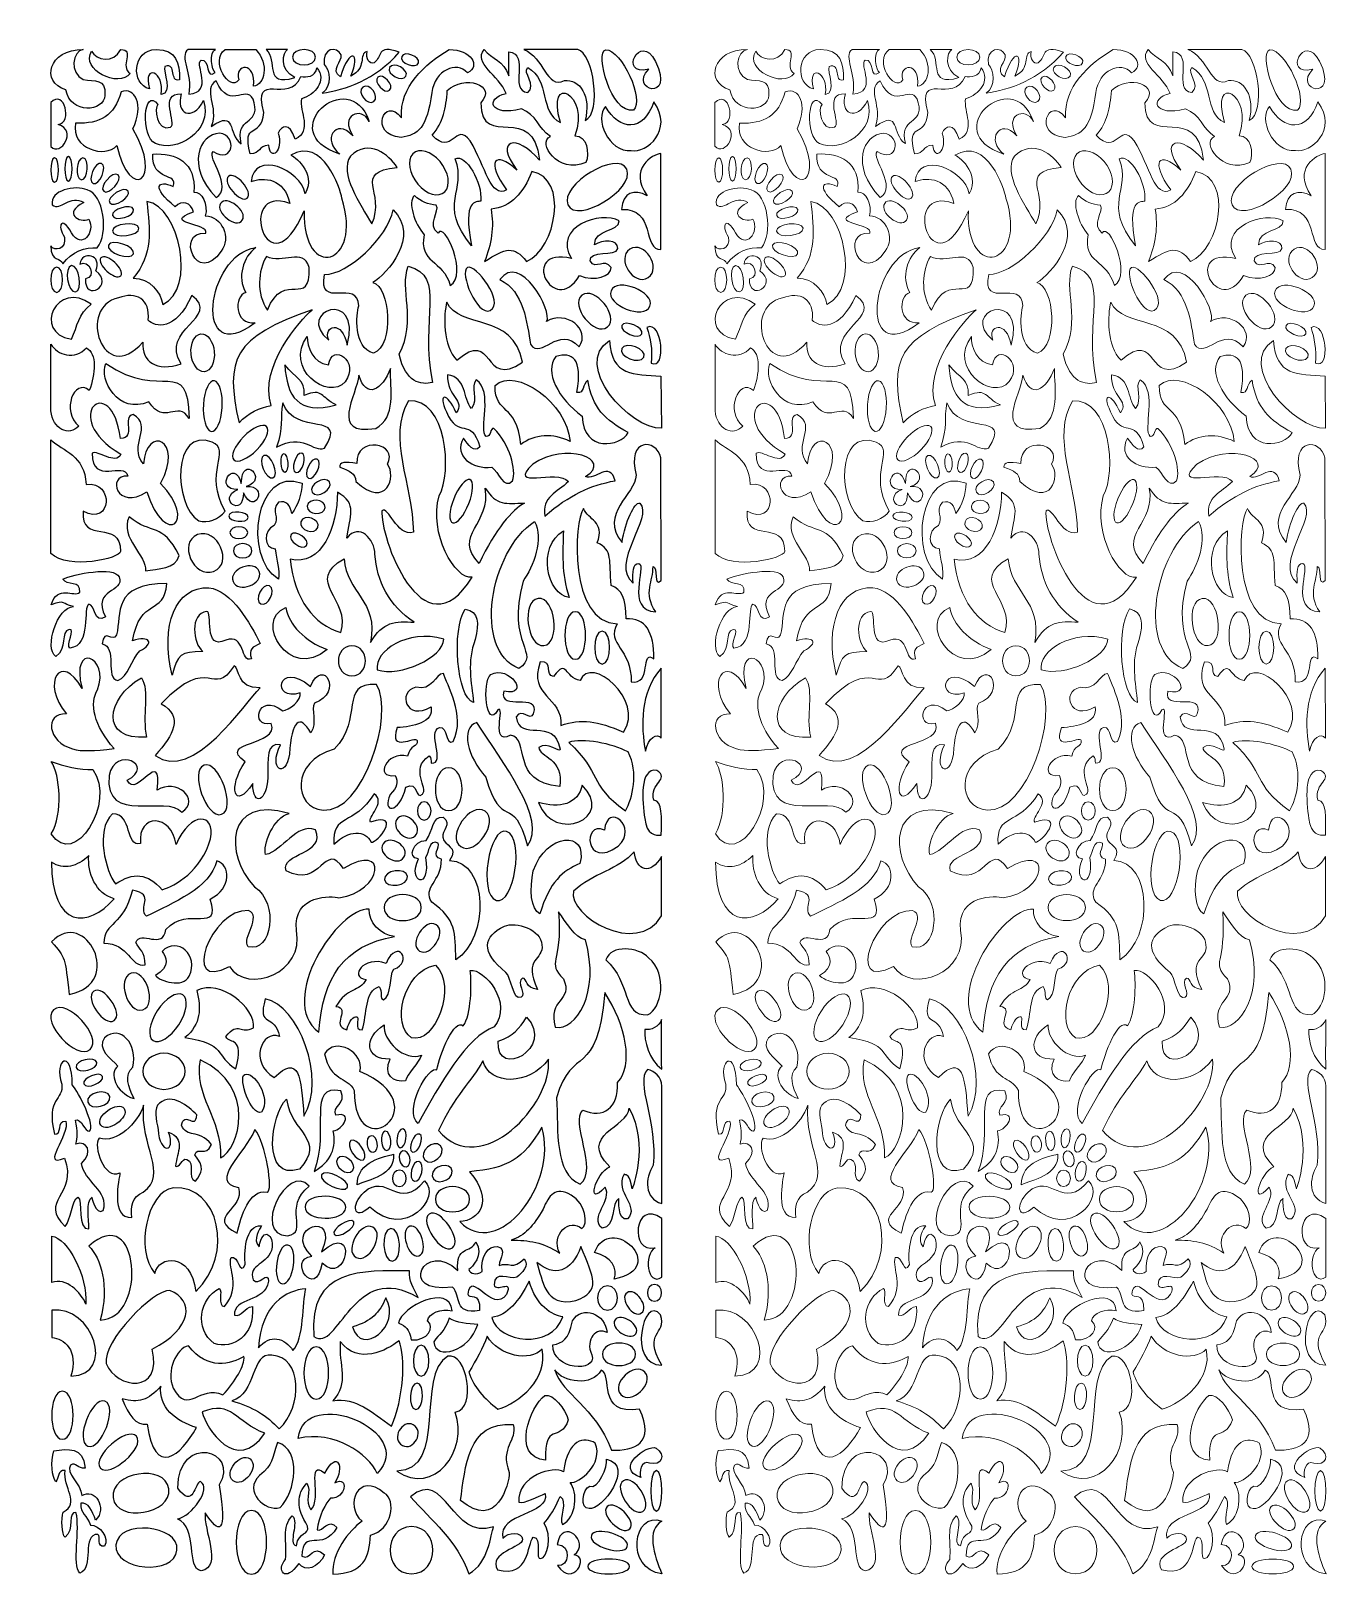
# Model space of a CAD drawing. Header units: centimetres. Extents: x -86 to 85, y -102 to 102.
import ezdxf

# ---------------------------------------------------------------- set-up
doc = ezdxf.new("R2010")
doc.units = ezdxf.units.CM
doc.header["$MEASUREMENT"] = 0
doc.layers.add('layer 1', color=7, linetype='Continuous')

msp = doc.modelspace()

# ---------------------------------------------------------------- linework, layer by layer
at = {"layer": 'layer 1', "color": 242}
for points, knots in [([(-4.29297, 98.23965), (-6.32675, 102.19028), (-9.25642, 96.21072), (-5.18079, 97.20813), (-5.18079, 97.20813), (-7.91719, 94.45109), (-1.64914, 92.81663), (-4.29297, 98.23965)], [0, 0, 0, 0, 0.333333333, 0.333333333, 0.333333333, 0.333333333, 1, 1, 1, 1]), ([(-48.79305, 98.78291), (-48.79305, 97.44987), (-51.79992, 97.44985), (-51.79992, 98.78291), (-51.79992, 98.78291), (-51.79992, 100.11597), (-48.79305, 100.11595), (-48.79305, 98.78291)], [0, 0, 0, 0, 0.333333333, 0.333333333, 0.333333333, 0.333333333, 1, 1, 1, 1]), ([(-41.12746, 98.05775), (-40.01634, 98.81081), (-40.87422, 100.50599), (-37.83503, 99.44898), (-37.83503, 99.44898), (-40.97153, 95.81575), (-44.92817, 94.50435), (-47.94222, 94.06944), (-47.94222, 94.06944), (-46.60963, 95.0079), (-46.88956, 97.12424), (-47.65327, 97.8043), (-47.65327, 97.8043), (-48.04468, 100.01545), (-45.89449, 100.29312), (-45.46511, 99.07133), (-45.46511, 99.07133), (-45.1861, 98.27737), (-46.9584, 97.11491), (-45.53024, 96.21035), (-45.53024, 96.21035), (-44.37044, 100.17556), (-42.80631, 99.46676), (-44.197, 96.3013), (-44.197, 96.3013), (-42.02838, 97.29872), (-43.24646, 99.22504), (-42.04545, 99.52575), (-42.04545, 99.52575), (-42.26376, 98.56401), (-41.73127, 97.81725), (-41.12746, 98.05775)], [0, 0, 0, 0, 0.111111111, 0.111111111, 0.111111111, 0.111111111, 0.222222222, 0.222222222, 0.222222222, 0.222222222, 0.333333333, 0.333333333, 0.333333333, 0.333333333, 0.444444444, 0.444444444, 0.444444444, 0.444444444, 0.555555556, 0.555555556, 0.555555556, 0.555555556, 0.666666667, 0.666666667, 0.666666667, 0.666666667, 0.777777778, 0.777777778, 0.777777778, 0.777777778, 1, 1, 1, 1]), ([(-79.20021, 99.78517), (-83.77522, 99.81064), (-84.83611, 95.51914), (-81.47986, 94.49499), (-81.47986, 94.49499), (-80.891, 91.22918), (-76.45616, 91.64505), (-76.37382, 93.77699), (-76.37382, 93.77699), (-76.25243, 96.16754), (-77.69712, 95.47717), (-79.20022, 95.87494), (-79.20022, 95.87494), (-81.09109, 96.68855), (-80.61934, 99.59855), (-79.20021, 99.78517)], [0, 0, 0, 0, 0.2, 0.2, 0.2, 0.2, 0.4, 0.4, 0.4, 0.4, 0.6, 0.6, 0.6, 0.6, 1, 1, 1, 1]), ([(-74.3007, 99.78516), (-75.21809, 97.8882), (-77.51532, 98.36765), (-78.11059, 99.58178), (-78.11059, 99.58178), (-79.63829, 97.11942), (-74.53741, 94.70262), (-73.05851, 96.63319), (-73.05851, 96.63319), (-74.51907, 97.59249), (-72.40381, 99.78518), (-74.3007, 99.78516)], [0, 0, 0, 0, 0.25, 0.25, 0.25, 0.25, 0.5, 0.5, 0.5, 0.5, 1, 1, 1, 1]), ([(-69.65811, 99.78517), (-72.84809, 99.78517), (-72.96336, 95.20787), (-70.55238, 94.63794), (-70.55238, 94.63794), (-71.42548, 98.08212), (-68.50856, 96.89867), (-68.997, 93.90647), (-68.997, 93.90647), (-67.42616, 94.07846), (-68.80036, 96.88449), (-68.51291, 97.57076), (-68.51291, 97.57076), (-66.88664, 98.12632), (-67.97683, 95.40041), (-66.59936, 95.82505), (-66.59936, 95.82505), (-66.61644, 98.02099), (-66.94281, 99.78517), (-69.65811, 99.78517)], [0, 0, 0, 0, 0.166666667, 0.166666667, 0.166666667, 0.166666667, 0.333333333, 0.333333333, 0.333333333, 0.333333333, 0.5, 0.5, 0.5, 0.5, 0.666666667, 0.666666667, 0.666666667, 0.666666667, 1, 1, 1, 1]), ([(-65.49321, 99.78517), (-65.49321, 99.78517), (-61.88521, 99.78517), (-61.88521, 99.78517), (-61.88521, 99.78517), (-62.83034, 99.5572), (-62.35853, 96.86799), (-61.91761, 96.79373), (-61.91761, 96.79373), (-63.21771, 95.74246), (-62.5742, 98.56726), (-63.78086, 98.40269), (-63.78086, 98.40269), (-64.67734, 97.83349), (-62.04002, 94.17237), (-65.39407, 93.95747), (-65.39407, 93.95747), (-64.88337, 96.60529), (-66.68991, 98.8915), (-65.49321, 99.78517)], [0, 0, 0, 0, 0.166666667, 0.166666667, 0.166666667, 0.166666667, 0.333333333, 0.333333333, 0.333333333, 0.333333333, 0.5, 0.5, 0.5, 0.5, 0.666666667, 0.666666667, 0.666666667, 0.666666667, 1, 1, 1, 1]), ([(-58.84812, 95.81571), (-59.49511, 97.95912), (-56.53536, 98.26366), (-56.91964, 94.97475), (-56.91964, 94.97475), (-55.46079, 95.16363), (-54.83059, 97.8668), (-56.62136, 99.78516), (-56.62136, 99.78516), (-56.62136, 99.78516), (-60.63138, 99.78517), (-60.63138, 99.78517), (-60.63138, 99.78517), (-62.70456, 98.31762), (-60.0103, 94.13545), (-58.84812, 95.81571)], [0, 0, 0, 0, 0.2, 0.2, 0.2, 0.2, 0.4, 0.4, 0.4, 0.4, 0.6, 0.6, 0.6, 0.6, 1, 1, 1, 1]), ([(-55.25901, 99.78517), (-55.25901, 99.78517), (-52.45061, 99.78517), (-52.45061, 99.78517), (-52.45061, 99.78517), (-53.07954, 99.43681), (-53.57975, 97.13044), (-51.5289, 96.11212), (-51.5289, 96.11212), (-55.66374, 94.82261), (-53.67788, 98.37877), (-55.25901, 99.78517)], [0, 0, 0, 0, 0.25, 0.25, 0.25, 0.25, 0.5, 0.5, 0.5, 0.5, 1, 1, 1, 1]), ([(-43.90892, 88.47526), (-45.70833, 91.14596), (-42.8296, 92.44195), (-41.76917, 90.38236), (-41.76917, 90.38236), (-44.46913, 97.9337), (-54.42278, 88.9128), (-45.6348, 86.1013), (-45.6348, 86.1013), (-47.99687, 87.8511), (-46.22013, 90.98781), (-43.90892, 88.47526)], [0, 0, 0, 0, 0.25, 0.25, 0.25, 0.25, 0.5, 0.5, 0.5, 0.5, 1, 1, 1, 1]), ([(-31.30504, 99.78518), (-34.54058, 97.87736), (-37.7875, 94.90299), (-37.56216, 90.83936), (-37.56216, 90.83936), (-39.74604, 93.89946), (-41.96253, 88.56773), (-37.59535, 88.2865), (-37.59535, 88.2865), (-35.38341, 88.62437), (-34.20292, 89.45983), (-33.59848, 94.15173), (-33.59848, 94.15173), (-33.159, 97.0861), (-30.35737, 98.32385), (-28.90772, 96.72819), (-28.90772, 96.72819), (-27.16456, 97.61165), (-28.39592, 99.78519), (-31.30504, 99.78518)], [0, 0, 0, 0, 0.166666667, 0.166666667, 0.166666667, 0.166666667, 0.333333333, 0.333333333, 0.333333333, 0.333333333, 0.5, 0.5, 0.5, 0.5, 0.666666667, 0.666666667, 0.666666667, 0.666666667, 1, 1, 1, 1]), ([(-36.97008, 96.31112), (-37.42241, 95.44042), (-39.55056, 96.54602), (-39.09825, 97.41674), (-39.09825, 97.41674), (-38.64589, 98.28745), (-36.51774, 97.18179), (-36.97008, 96.31112)], [0, 0, 0, 0, 0.333333333, 0.333333333, 0.333333333, 0.333333333, 1, 1, 1, 1]), ([(-35.32078, 98.02417), (-35.63893, 97.19515), (-37.84451, 98.04154), (-37.52638, 98.87058), (-37.52638, 98.87058), (-37.20822, 99.69963), (-35.00265, 98.85321), (-35.32078, 98.02417)], [0, 0, 0, 0, 0.333333333, 0.333333333, 0.333333333, 0.333333333, 1, 1, 1, 1]), ([(-26.7297, 99.78517), (-28.23018, 98.00996), (-24.75544, 96.41157), (-23.8657, 94.03925), (-23.8657, 94.03925), (-26.68532, 93.37928), (-25.95118, 90.93973), (-21.85743, 92.00295), (-21.85743, 92.00295), (-19.85761, 91.2857), (-19.65193, 89.45028), (-18.05177, 88.38841), (-18.05177, 88.38841), (-19.85925, 87.61263), (-17.10738, 83.42542), (-13.40976, 84.99245), (-13.40976, 84.99245), (-12.89236, 86.18925), (-13.28777, 88.57414), (-14.84115, 88.4948), (-14.84115, 88.4948), (-12.84941, 94.06141), (-18.70243, 96.84609), (-16.74556, 90.22382), (-16.74556, 90.22382), (-19.53931, 91.52303), (-18.02978, 95.77632), (-21.03174, 97.4137), (-21.03174, 97.4137), (-21.78063, 96.82155), (-19.77218, 95.08326), (-21.03174, 94.14514), (-21.03174, 94.14514), (-23.62131, 94.4656), (-20.61495, 99.2107), (-23.51984, 99.49294), (-23.51984, 99.49294), (-23.51984, 99.49294), (-23.51728, 96.33459), (-23.51728, 96.33459), (-23.51728, 96.33459), (-24.1621, 98.46206), (-25.70901, 98.45957), (-26.7297, 99.78517)], [0, 0, 0, 0, 0.083333333, 0.083333333, 0.083333333, 0.083333333, 0.166666667, 0.166666667, 0.166666667, 0.166666667, 0.25, 0.25, 0.25, 0.25, 0.333333333, 0.333333333, 0.333333333, 0.333333333, 0.416666667, 0.416666667, 0.416666667, 0.416666667, 0.5, 0.5, 0.5, 0.5, 0.583333333, 0.583333333, 0.583333333, 0.583333333, 0.666666667, 0.666666667, 0.666666667, 0.666666667, 0.75, 0.75, 0.75, 0.75, 0.833333333, 0.833333333, 0.833333333, 0.833333333, 1, 1, 1, 1]), ([(-21.55123, 99.7849), (-21.55123, 99.7849), (-14.46703, 99.77916), (-14.46703, 99.77916), (-14.46703, 99.77916), (-12.49602, 99.40668), (-11.22762, 91.52221), (-13.52912, 90.48318), (-13.52912, 90.48318), (-12.65741, 93.66928), (-14.23182, 95.99497), (-16.23225, 95.71024), (-16.23225, 95.71024), (-18.61695, 94.5706), (-18.84702, 98.79576), (-21.55123, 99.7849)], [0, 0, 0, 0, 0.2, 0.2, 0.2, 0.2, 0.4, 0.4, 0.4, 0.4, 0.6, 0.6, 0.6, 0.6, 1, 1, 1, 1]), ([(-10.81949, 99.75232), (-12.27003, 99.44771), (-10.13022, 91.2803), (-7.17334, 91.83993), (-7.17334, 91.83993), (-5.70641, 93.18682), (-8.73088, 99.78517), (-10.81949, 99.75232)], [0, 0, 0, 0, 0.333333333, 0.333333333, 0.333333333, 0.333333333, 1, 1, 1, 1]), ([(-57.33725, 86.14078), (-55.97926, 86.09897), (-56.34862, 87.22344), (-54.93125, 87.26019), (-54.93125, 87.26019), (-54.72428, 85.10479), (-52.96308, 86.45959), (-53.68502, 88.85026), (-53.68502, 88.85026), (-53.29175, 89.78199), (-52.19449, 90.38154), (-51.4766, 88.0695), (-51.4766, 88.0695), (-49.1644, 89.15004), (-50.96213, 91.64338), (-50.63218, 93.33372), (-50.63218, 93.33372), (-48.83443, 93.89572), (-47.30782, 95.67473), (-48.61099, 97.40805), (-48.61099, 97.40805), (-48.79556, 96.15053), (-50.01069, 96.14975), (-50.71353, 96.25012), (-50.71353, 96.25012), (-52.20087, 92.45989), (-57.18789, 97.29524), (-55.56074, 91.522), (-55.56074, 91.522), (-55.95743, 87.92824), (-58.4869, 90.58455), (-57.33725, 86.14078)], [0, 0, 0, 0, 0.111111111, 0.111111111, 0.111111111, 0.111111111, 0.222222222, 0.222222222, 0.222222222, 0.222222222, 0.333333333, 0.333333333, 0.333333333, 0.333333333, 0.444444444, 0.444444444, 0.444444444, 0.444444444, 0.555555556, 0.555555556, 0.555555556, 0.555555556, 0.666666667, 0.666666667, 0.666666667, 0.666666667, 0.777777778, 0.777777778, 0.777777778, 0.777777778, 1, 1, 1, 1]), ([(-39.0986, 94.47529), (-39.7596, 93.87232), (-41.29343, 95.55378), (-40.6324, 96.15673), (-40.6324, 96.15673), (-39.9714, 96.75972), (-38.4376, 95.07824), (-39.0986, 94.47529)], [0, 0, 0, 0, 0.333333333, 0.333333333, 0.333333333, 0.333333333, 1, 1, 1, 1]), ([(-31.55109, 94.40031), (-31.74893, 92.07524), (-32.05134, 90.30096), (-33.53032, 88.56009), (-33.53032, 88.56009), (-30.87357, 85.70213), (-30.51541, 90.44317), (-28.55262, 87.8292), (-28.55262, 87.8292), (-26.51516, 84.46711), (-25.90085, 80.2159), (-23.78343, 81.42323), (-23.78343, 81.42323), (-26.52226, 85.07783), (-25.35961, 86.76723), (-22.44227, 83.98223), (-22.44227, 83.98223), (-25.55055, 88.12552), (-22.39973, 88.7974), (-19.50495, 85.29297), (-19.50495, 85.29297), (-20.25115, 93.14698), (-27.0691, 86.45348), (-27.18211, 92.78804), (-27.18211, 92.78804), (-24.94518, 95.17623), (-29.37622, 96.55077), (-31.55109, 94.40031)], [0, 0, 0, 0, 0.125, 0.125, 0.125, 0.125, 0.25, 0.25, 0.25, 0.25, 0.375, 0.375, 0.375, 0.375, 0.5, 0.5, 0.5, 0.5, 0.625, 0.625, 0.625, 0.625, 0.75, 0.75, 0.75, 0.75, 1, 1, 1, 1]), ([(-83.45103, 92.85479), (-81.66046, 94.66574), (-80.58051, 90.18061), (-82.49085, 89.97136), (-82.49085, 89.97136), (-79.92131, 89.27594), (-82.13861, 85.6393), (-83.45333, 87.11254), (-83.45333, 87.11254), (-83.45333, 87.11254), (-83.45103, 92.85479), (-83.45103, 92.85479)], [0, 0, 0, 0, 0.25, 0.25, 0.25, 0.25, 0.5, 0.5, 0.5, 0.5, 1, 1, 1, 1]), ([(-72.70315, 89.41514), (-68.65701, 82.52868), (-73.12004, 79.70641), (-74.81978, 87.23235), (-74.81978, 87.23235), (-76.30138, 85.46691), (-80.87461, 86.77952), (-80.21157, 90.14365), (-80.21157, 90.14365), (-76.97692, 90.05118), (-75.13015, 91.06047), (-74.26012, 94.25522), (-74.26012, 94.25522), (-72.41564, 94.93386), (-71.22362, 92.51209), (-72.70315, 89.41514)], [0, 0, 0, 0, 0.2, 0.2, 0.2, 0.2, 0.4, 0.4, 0.4, 0.4, 0.6, 0.6, 0.6, 0.6, 1, 1, 1, 1]), ([(-69.42297, 92.58821), (-71.36624, 95.06368), (-71.72317, 88.33601), (-69.76035, 87.47202), (-69.76035, 87.47202), (-67.16126, 86.28043), (-62.17132, 88.92162), (-63.45805, 93.09878), (-63.45805, 93.09878), (-64.89601, 90.26651), (-67.18608, 91.40869), (-66.37316, 93.97415), (-66.37316, 93.97415), (-69.3949, 94.17203), (-66.84878, 90.02129), (-67.79093, 89.6276), (-67.79093, 89.6276), (-69.60072, 88.9577), (-69.97637, 92.23036), (-69.42297, 92.58821)], [0, 0, 0, 0, 0.166666667, 0.166666667, 0.166666667, 0.166666667, 0.333333333, 0.333333333, 0.333333333, 0.333333333, 0.5, 0.5, 0.5, 0.5, 0.666666667, 0.666666667, 0.666666667, 0.666666667, 1, 1, 1, 1]), ([(-61.79915, 95.68601), (-59.97083, 91.45614), (-57.53686, 95.78376), (-56.83124, 92.79288), (-56.83124, 92.79288), (-56.06814, 89.85905), (-59.42141, 91.01117), (-58.52372, 87.46148), (-58.52372, 87.46148), (-60.42613, 88.72324), (-59.05867, 92.02398), (-62.44808, 89.71981), (-62.44808, 89.71981), (-61.43051, 92.26892), (-63.66304, 94.55406), (-61.79915, 95.68601)], [0, 0, 0, 0, 0.2, 0.2, 0.2, 0.2, 0.4, 0.4, 0.4, 0.4, 0.6, 0.6, 0.6, 0.6, 1, 1, 1, 1]), ([(-41.17787, 92.98807), (-42.01893, 92.34083), (-43.4706, 94.22727), (-42.62952, 94.8745), (-42.62952, 94.8745), (-41.78848, 95.52174), (-40.33681, 93.63528), (-41.17787, 92.98807)], [0, 0, 0, 0, 0.333333333, 0.333333333, 0.333333333, 0.333333333, 1, 1, 1, 1]), ([(-10.84708, 92.34079), (-9.02938, 89.08889), (-5.92065, 88.91509), (-4.51581, 92.92956), (-4.51581, 92.92956), (-1.87189, 89.22598), (-5.47477, 86.17592), (-7.46558, 86.56508), (-7.46558, 86.56508), (-10.50568, 86.29697), (-12.3035, 90.79608), (-10.84708, 92.34079)], [0, 0, 0, 0, 0.25, 0.25, 0.25, 0.25, 0.5, 0.5, 0.5, 0.5, 1, 1, 1, 1]), ([(-62.2198, 86.4166), (-63.05954, 85.65642), (-59.49452, 81.78355), (-61.8243, 80.4115), (-61.8243, 80.4115), (-65.80665, 84.58454), (-64.02418, 88.72661), (-61.35939, 88.83637), (-61.35939, 88.83637), (-58.97192, 88.51845), (-59.51426, 84.78749), (-62.2198, 86.4166)], [0, 0, 0, 0, 0.25, 0.25, 0.25, 0.25, 0.5, 0.5, 0.5, 0.5, 1, 1, 1, 1]), ([(-50.16133, 80.90528), (-48.61475, 83.75836), (-51.75691, 85.91056), (-52.05177, 85.96878), (-52.05177, 85.96878), (-47.7999, 88.40175), (-45.55124, 81.56696), (-45.35636, 80.342), (-45.35636, 80.342), (-42.51321, 71.39262), (-50.56447, 69.37844), (-50.2755, 78.67529), (-50.2755, 78.67529), (-55.07283, 67.49965), (-59.33989, 82.27878), (-52.17235, 79.64797), (-52.17235, 79.64797), (-52.84765, 82.92773), (-55.59509, 83.15291), (-57.22226, 82.4931), (-57.22226, 82.4931), (-56.89612, 86.62089), (-50.73318, 84.1184), (-50.16133, 80.90528)], [0, 0, 0, 0, 0.142857143, 0.142857143, 0.142857143, 0.142857143, 0.285714286, 0.285714286, 0.285714286, 0.285714286, 0.428571429, 0.428571429, 0.428571429, 0.428571429, 0.571428571, 0.571428571, 0.571428571, 0.571428571, 0.714285714, 0.714285714, 0.714285714, 0.714285714, 1, 1, 1, 1]), ([(-44.23467, 85.82194), (-41.80113, 88.20774), (-39.19564, 86.01075), (-38.11682, 84.36034), (-38.11682, 84.36034), (-44.09157, 83.66498), (-39.50935, 81.18274), (-41.42445, 76.94907), (-41.42445, 76.94907), (-42.93478, 79.55908), (-45.78473, 83.60357), (-44.23467, 85.82194)], [0, 0, 0, 0, 0.25, 0.25, 0.25, 0.25, 0.5, 0.5, 0.5, 0.5, 1, 1, 1, 1]), ([(-81.14805, 85.77954), (-80.52177, 85.77954), (-80.52177, 82.56727), (-81.14805, 82.56727), (-81.14805, 82.56727), (-81.7743, 82.56727), (-81.7743, 85.77954), (-81.14805, 85.77954)], [0, 0, 0, 0, 0.333333333, 0.333333333, 0.333333333, 0.333333333, 1, 1, 1, 1]), ([(-79.24066, 85.59873), (-78.35422, 85.53341), (-78.56424, 82.68278), (-79.45065, 82.74807), (-79.45065, 82.74807), (-80.33707, 82.81339), (-80.12708, 85.66402), (-79.24066, 85.59873)], [0, 0, 0, 0, 0.333333333, 0.333333333, 0.333333333, 0.333333333, 1, 1, 1, 1]), ([(-70.11793, 86.09563), (-70.25278, 82.39586), (-66.69601, 83.73662), (-67.45429, 81.87208), (-67.45429, 81.87208), (-69.51069, 82.80113), (-70.30054, 81.75958), (-67.16933, 79.19306), (-67.16933, 79.19306), (-66.3055, 80.12097), (-65.09191, 79.75589), (-64.78759, 78.55024), (-64.78759, 78.55024), (-69.1287, 76.93875), (-62.63395, 77.06571), (-63.17488, 75.74502), (-63.17488, 75.74502), (-67.2204, 76.0191), (-64.32525, 68.69088), (-61.14784, 73.39145), (-61.14784, 73.39145), (-59.8053, 75.12613), (-61.05225, 77.96896), (-63.22799, 78.01766), (-63.22799, 78.01766), (-62.82162, 79.39063), (-63.67909, 81.31969), (-64.73862, 81.09564), (-64.73862, 81.09564), (-64.39061, 85.06478), (-67.0839, 86.29174), (-70.11793, 86.09563)], [0, 0, 0, 0, 0.111111111, 0.111111111, 0.111111111, 0.111111111, 0.222222222, 0.222222222, 0.222222222, 0.222222222, 0.333333333, 0.333333333, 0.333333333, 0.333333333, 0.444444444, 0.444444444, 0.444444444, 0.444444444, 0.555555556, 0.555555556, 0.555555556, 0.555555556, 0.666666667, 0.666666667, 0.666666667, 0.666666667, 0.777777778, 0.777777778, 0.777777778, 0.777777778, 1, 1, 1, 1]), ([(-32.50936, 85.12486), (-31.35754, 83.7562), (-31.07761, 81.98672), (-31.88424, 81.17343), (-31.88424, 81.17343), (-32.69088, 80.36015), (-34.27913, 80.81053), (-35.43095, 82.17918), (-35.43095, 82.17918), (-36.58277, 83.54782), (-36.8627, 85.3173), (-36.05606, 86.13059), (-36.05606, 86.13059), (-35.24943, 86.94388), (-33.66119, 86.4935), (-32.50936, 85.12486)], [0, 0, 0, 0, 0.2, 0.2, 0.2, 0.2, 0.4, 0.4, 0.4, 0.4, 0.6, 0.6, 0.6, 0.6, 1, 1, 1, 1]), ([(-28.38678, 74.0821), (-29.56301, 80.37459), (-27.76949, 79.75613), (-27.17219, 79.94662), (-27.17219, 79.94662), (-26.92502, 82.29955), (-29.12221, 86.25286), (-30.52231, 85.45921), (-30.52231, 85.45921), (-28.91325, 81.25527), (-32.87458, 79.61707), (-28.38678, 74.0821)], [0, 0, 0, 0, 0.25, 0.25, 0.25, 0.25, 0.5, 0.5, 0.5, 0.5, 1, 1, 1, 1]), ([(-8.0739, 84.10971), (-6.92091, 81.47957), (-14.63082, 76.88046), (-15.76081, 79.45813), (-15.76081, 79.45813), (-16.91379, 82.08832), (-9.20386, 86.68739), (-8.0739, 84.10971)], [0, 0, 0, 0, 0.333333333, 0.333333333, 0.333333333, 0.333333333, 1, 1, 1, 1]), ([(-3.58543, 86.18703), (-3.58543, 86.18703), (-3.58543, 73.61814), (-3.58543, 73.61814), (-3.58543, 73.61814), (-6.0196, 73.44538), (-4.27818, 79.09596), (-8.75265, 78.84822), (-8.75265, 78.84822), (-8.6008, 81.11887), (-7.07668, 81.55957), (-5.39298, 80.64119), (-5.39298, 80.64119), (-7.8931, 84.20507), (-4.66656, 86.04952), (-3.58543, 86.18703)], [0, 0, 0, 0, 0.2, 0.2, 0.2, 0.2, 0.4, 0.4, 0.4, 0.4, 0.6, 0.6, 0.6, 0.6, 1, 1, 1, 1]), ([(-82.94839, 85.59877), (-82.27339, 85.59877), (-82.27342, 82.42733), (-82.94839, 82.42733), (-82.94839, 82.42733), (-83.62336, 82.42733), (-83.62339, 85.59877), (-82.94839, 85.59877)], [0, 0, 0, 0, 0.333333333, 0.333333333, 0.333333333, 0.333333333, 1, 1, 1, 1]), ([(-76.82518, 84.88065), (-76.00306, 84.54285), (-77.08935, 81.89894), (-77.91149, 82.23674), (-77.91149, 82.23674), (-78.73364, 82.57453), (-77.64733, 85.21843), (-76.82518, 84.88065)], [0, 0, 0, 0, 0.333333333, 0.333333333, 0.333333333, 0.333333333, 1, 1, 1, 1]), ([(-74.65234, 83.37864), (-73.98287, 82.79397), (-75.86308, 80.64106), (-76.53253, 81.22569), (-76.53253, 81.22569), (-77.20201, 81.81036), (-75.32182, 83.96329), (-74.65234, 83.37864)], [0, 0, 0, 0, 0.333333333, 0.333333333, 0.333333333, 0.333333333, 1, 1, 1, 1]), ([(-60.20556, 83.17756), (-59.32627, 83.9378), (-56.86747, 81.09401), (-57.74676, 80.33376), (-57.74676, 80.33376), (-58.62602, 79.57351), (-61.08486, 82.41729), (-60.20556, 83.17756)], [0, 0, 0, 0, 0.333333333, 0.333333333, 0.333333333, 0.333333333, 1, 1, 1, 1]), ([(-20.49127, 83.80837), (-15.62895, 83.03297), (-17.3002, 73.66517), (-21.19087, 72.05224), (-21.19087, 72.05224), (-22.84787, 74.15771), (-23.83949, 73.81671), (-26.69161, 72.03659), (-26.69161, 72.03659), (-25.78016, 74.23551), (-25.41351, 76.60308), (-25.82238, 78.90044), (-25.82238, 78.90044), (-23.17914, 79.08475), (-21.58599, 81.06912), (-20.49127, 83.80837)], [0, 0, 0, 0, 0.2, 0.2, 0.2, 0.2, 0.4, 0.4, 0.4, 0.4, 0.6, 0.6, 0.6, 0.6, 1, 1, 1, 1]), ([(-83.25658, 79.44471), (-83.67371, 81.36808), (-80.18394, 82.09778), (-78.69416, 81.41401), (-78.69416, 81.41401), (-76.51756, 80.88767), (-75.83208, 75.63842), (-77.37214, 73.83312), (-77.37214, 73.83312), (-78.93557, 73.92873), (-80.71101, 73.36497), (-81.87367, 71.71109), (-81.87367, 71.71109), (-82.08059, 72.71622), (-83.45102, 71.79041), (-83.45102, 74.08939), (-83.45102, 74.08939), (-82.9955, 73.30573), (-81.37096, 73.59626), (-81.68009, 75.23867), (-81.68009, 75.23867), (-82.67085, 76.75701), (-82.03749, 78.12559), (-80.74037, 75.77954), (-80.74037, 75.77954), (-79.41592, 73.48487), (-77.57086, 75.91956), (-78.46624, 77.55999), (-78.46624, 77.55999), (-79.70366, 77.01334), (-81.93258, 78.37877), (-79.13864, 79.74404), (-79.13864, 79.74404), (-80.88104, 80.93818), (-82.19665, 78.56167), (-83.25658, 79.44471)], [0, 0, 0, 0, 0.1, 0.1, 0.1, 0.1, 0.2, 0.2, 0.2, 0.2, 0.3, 0.3, 0.3, 0.3, 0.4, 0.4, 0.4, 0.4, 0.5, 0.5, 0.5, 0.5, 0.6, 0.6, 0.6, 0.6, 0.7, 0.7, 0.7, 0.7, 0.8, 0.8, 0.8, 0.8, 1, 1, 1, 1]), ([(-73.32681, 81.25755), (-72.8507, 80.50701), (-75.26444, 78.97591), (-75.74053, 79.72645), (-75.74053, 79.72645), (-76.21663, 80.47705), (-73.80289, 82.00813), (-73.32681, 81.25755)], [0, 0, 0, 0, 0.333333333, 0.333333333, 0.333333333, 0.333333333, 1, 1, 1, 1]), ([(-72.61607, 78.84597), (-72.36533, 77.99325), (-75.10759, 77.18684), (-75.35834, 78.03957), (-75.35834, 78.03957), (-75.60909, 78.89231), (-72.86682, 79.69868), (-72.61607, 78.84597)], [0, 0, 0, 0, 0.333333333, 0.333333333, 0.333333333, 0.333333333, 1, 1, 1, 1]), ([(-70.88077, 79.9047), (-66.57113, 79.17723), (-64.36456, 68.46785), (-68.79783, 66.42436), (-68.79783, 66.42436), (-69.05218, 67.99654), (-70.47479, 69.87624), (-72.66299, 69.86573), (-72.66299, 69.86573), (-70.03483, 72.98717), (-70.47173, 76.17145), (-70.88077, 79.9047)], [0, 0, 0, 0, 0.25, 0.25, 0.25, 0.25, 0.5, 0.5, 0.5, 0.5, 1, 1, 1, 1]), ([(-58.38427, 77.43885), (-59.15915, 76.25283), (-61.99224, 78.46802), (-61.22549, 79.64162), (-61.22549, 79.64162), (-60.4506, 80.82768), (-57.61755, 78.61244), (-58.38427, 77.43885)], [0, 0, 0, 0, 0.333333333, 0.333333333, 0.333333333, 0.333333333, 1, 1, 1, 1]), ([(-35.85234, 80.66828), (-35.00035, 79.82466), (-34.02142, 79.5533), (-32.9957, 79.41538), (-32.9957, 79.41538), (-32.47369, 78.5926), (-34.26937, 76.85111), (-32.74512, 75.75687), (-32.74512, 75.75687), (-31.92446, 77.36093), (-28.80454, 70.26927), (-31.16645, 68.89093), (-31.16645, 68.89093), (-32.10382, 72.30296), (-35.37161, 71.83096), (-34.57995, 75.54369), (-34.57995, 75.54369), (-35.84986, 77.00128), (-36.7752, 79.80587), (-35.85234, 80.66828)], [0, 0, 0, 0, 0.166666667, 0.166666667, 0.166666667, 0.166666667, 0.333333333, 0.333333333, 0.333333333, 0.333333333, 0.5, 0.5, 0.5, 0.5, 0.666666667, 0.666666667, 0.666666667, 0.666666667, 1, 1, 1, 1]), ([(-38.64814, 78.80202), (-39.31834, 75.17003), (-44.60624, 70.29645), (-47.61591, 70.33911), (-47.61591, 70.33911), (-48.60667, 65.58138), (-43.19054, 69.88557), (-43.14178, 66.22083), (-43.14178, 66.22083), (-43.5122, 65.14705), (-43.8649, 60.80022), (-41.23094, 60.03603), (-41.23094, 60.03603), (-38.43577, 61.01852), (-39.02063, 68.78671), (-41.31355, 69.27062), (-41.31355, 69.27062), (-39.40809, 70.40001), (-35.09696, 75.36553), (-38.64814, 78.80202)], [0, 0, 0, 0, 0.166666667, 0.166666667, 0.166666667, 0.166666667, 0.333333333, 0.333333333, 0.333333333, 0.333333333, 0.5, 0.5, 0.5, 0.5, 0.666666667, 0.666666667, 0.666666667, 0.666666667, 1, 1, 1, 1]), ([(-9.06365, 77.35254), (-9.07239, 75.87485), (-12.31837, 76.36404), (-12.30423, 74.2208), (-12.30423, 74.2208), (-11.23623, 74.8748), (-9.20085, 74.95932), (-9.22187, 73.7279), (-9.22187, 73.7279), (-9.45737, 72.64084), (-13.03811, 73.60333), (-12.86666, 72.10227), (-12.86666, 72.10227), (-12.10247, 70.81312), (-10.93135, 72.60394), (-10.11968, 71.24885), (-10.11968, 71.24885), (-10.07648, 70.10742), (-12.23471, 69.3493), (-14.24248, 70.18824), (-14.24248, 70.18824), (-17.69592, 64.54965), (-22.31098, 74.00198), (-15.2813, 72.44215), (-15.2813, 72.44215), (-17.89714, 76.54378), (-11.35838, 78.74477), (-9.06365, 77.35254)], [0, 0, 0, 0, 0.125, 0.125, 0.125, 0.125, 0.25, 0.25, 0.25, 0.25, 0.375, 0.375, 0.375, 0.375, 0.5, 0.5, 0.5, 0.5, 0.625, 0.625, 0.625, 0.625, 0.75, 0.75, 0.75, 0.75, 1, 1, 1, 1]), ([(-75.37723, 75.9949), (-75.49011, 77.00403), (-72.02699, 77.39139), (-71.91411, 76.3823), (-71.91411, 76.3823), (-71.80123, 75.37322), (-75.26433, 74.98581), (-75.37723, 75.9949)], [0, 0, 0, 0, 0.333333333, 0.333333333, 0.333333333, 0.333333333, 1, 1, 1, 1]), ([(-77.57369, 70.82147), (-75.00622, 68.93048), (-79.08278, 66.68456), (-78.91805, 69.75521), (-78.91805, 69.75521), (-77.4273, 69.93419), (-78.44998, 72.44322), (-79.63187, 71.70095), (-79.63187, 71.70095), (-79.43533, 73.55841), (-76.59733, 72.90848), (-77.57369, 70.82147)], [0, 0, 0, 0, 0.25, 0.25, 0.25, 0.25, 0.5, 0.5, 0.5, 0.5, 1, 1, 1, 1]), ([(-75.91841, 74.17474), (-75.58756, 75.13473), (-72.29302, 73.99927), (-72.62386, 73.0393), (-72.62386, 73.0393), (-72.95472, 72.07934), (-76.24927, 73.21476), (-75.91841, 74.17474)], [0, 0, 0, 0, 0.333333333, 0.333333333, 0.333333333, 0.333333333, 1, 1, 1, 1]), ([(-56.61845, 73.8547), (-63.18731, 73.00879), (-64.92829, 57.7698), (-56.69658, 63.99546), (-56.69658, 63.99546), (-59.4323, 63.79967), (-59.51455, 67.43323), (-57.93572, 67.99521), (-57.93572, 67.99521), (-59.11355, 69.90564), (-58.26831, 72.72949), (-56.61845, 73.8547)], [0, 0, 0, 0, 0.25, 0.25, 0.25, 0.25, 0.5, 0.5, 0.5, 0.5, 1, 1, 1, 1]), ([(-55.24048, 72.70772), (-53.11291, 71.5449), (-50.4165, 74.00843), (-49.64066, 71.2678), (-49.64066, 71.2678), (-49.48417, 65.64017), (-52.87743, 71.21861), (-55.1103, 65.64537), (-55.1103, 65.64537), (-56.57582, 67.83429), (-56.32721, 70.8791), (-55.24048, 72.70772)], [0, 0, 0, 0, 0.25, 0.25, 0.25, 0.25, 0.5, 0.5, 0.5, 0.5, 1, 1, 1, 1]), ([(-5.27322, 69.93349), (-7.15537, 68.72672), (-9.5313, 72.43226), (-7.64916, 73.63904), (-7.64916, 73.63904), (-5.76702, 74.84585), (-3.3911, 71.14028), (-5.27322, 69.93349)], [0, 0, 0, 0, 0.333333333, 0.333333333, 0.333333333, 0.333333333, 1, 1, 1, 1]), ([(-80.75817, 71.50079), (-79.75445, 71.65426), (-79.22777, 68.20958), (-80.2315, 68.0561), (-80.2315, 68.0561), (-81.23523, 67.90268), (-81.76188, 71.34734), (-80.75817, 71.50079)], [0, 0, 0, 0, 0.333333333, 0.333333333, 0.333333333, 0.333333333, 1, 1, 1, 1]), ([(-76.88348, 72.51256), (-76.19953, 73.26304), (-73.62398, 70.91573), (-74.30794, 70.16526), (-74.30794, 70.16526), (-74.99191, 69.41478), (-77.56745, 71.76211), (-76.88348, 72.51256)], [0, 0, 0, 0, 0.333333333, 0.333333333, 0.333333333, 0.333333333, 1, 1, 1, 1]), ([(-36.66194, 71.40797), (-37.84587, 68.52918), (-35.48686, 64.31371), (-37.85744, 59.90007), (-37.85744, 59.90007), (-37.03261, 56.18099), (-34.97634, 55.81301), (-33.50075, 56.20128), (-33.50075, 56.20128), (-35.28, 64.56804), (-31.53911, 70.12595), (-36.66194, 71.40797)], [0, 0, 0, 0, 0.25, 0.25, 0.25, 0.25, 0.5, 0.5, 0.5, 0.5, 1, 1, 1, 1]), ([(-28.93026, 71.23024), (-27.85048, 71.80634), (-23.95592, 66.65396), (-25.94524, 65.63534), (-25.94524, 65.63534), (-27.64881, 64.76304), (-30.01001, 70.65417), (-28.93026, 71.23024)], [0, 0, 0, 0, 0.333333333, 0.333333333, 0.333333333, 0.333333333, 1, 1, 1, 1]), ([(-24.66727, 69.65958), (-22.05871, 73.37255), (-17.66841, 65.45978), (-18.56703, 64.19438), (-18.56703, 64.19438), (-16.04013, 65.70499), (-12.6819, 63.20044), (-14.30575, 60.87818), (-14.30575, 60.87818), (-17.03199, 63.79251), (-19.25146, 59.11851), (-20.66516, 61.19753), (-20.66516, 61.19753), (-21.13736, 64.03288), (-21.50426, 68.12757), (-24.66727, 69.65958)], [0, 0, 0, 0, 0.2, 0.2, 0.2, 0.2, 0.4, 0.4, 0.4, 0.4, 0.6, 0.6, 0.6, 0.6, 1, 1, 1, 1]), ([(-80.76369, 61.8679), (-86.02504, 62.75117), (-82.5666, 69.72881), (-78.17305, 66.4307), (-78.17305, 66.4307), (-79.89906, 65.17334), (-79.91188, 63.59159), (-80.76369, 61.8679)], [0, 0, 0, 0, 0.333333333, 0.333333333, 0.333333333, 0.333333333, 1, 1, 1, 1]), ([(-82.68591, 71.31565), (-81.64583, 71.31565), (-81.64586, 67.99686), (-82.68591, 67.99686), (-82.68591, 67.99686), (-83.72599, 67.99686), (-83.72601, 71.31565), (-82.68591, 71.31565)], [0, 0, 0, 0, 0.333333333, 0.333333333, 0.333333333, 0.333333333, 1, 1, 1, 1]), ([(-5.03515, 66.18601), (-5.76601, 64.33786), (-10.84189, 66.34515), (-10.11101, 68.19331), (-10.11101, 68.19331), (-9.38014, 70.04148), (-4.30427, 68.03417), (-5.03515, 66.18601)], [0, 0, 0, 0, 0.333333333, 0.333333333, 0.333333333, 0.333333333, 1, 1, 1, 1]), ([(-65.00563, 67.59304), (-61.03394, 64.69936), (-69.32327, 63.16138), (-66.39679, 58.64181), (-66.39679, 58.64181), (-69.57283, 57.556), (-71.58769, 58.87698), (-71.42124, 61.4911), (-71.42124, 61.4911), (-76.62396, 55.43772), (-80.06672, 66.19309), (-74.59217, 67.26218), (-74.59217, 67.26218), (-72.33127, 68.19867), (-70.35724, 67.09565), (-70.72884, 64.35428), (-70.72884, 64.35428), (-69.78238, 63.47525), (-67.15648, 62.76375), (-65.00563, 67.59304)], [0, 0, 0, 0, 0.166666667, 0.166666667, 0.166666667, 0.166666667, 0.333333333, 0.333333333, 0.333333333, 0.333333333, 0.5, 0.5, 0.5, 0.5, 0.666666667, 0.666666667, 0.666666667, 0.666666667, 1, 1, 1, 1]), ([(-44.68214, 61.07042), (-45.20457, 64.4433), (-47.89504, 63.70082), (-47.06247, 61.71771), (-47.06247, 61.71771), (-51.72748, 65.56639), (-42.59369, 68.68696), (-44.68214, 61.07042)], [0, 0, 0, 0, 0.333333333, 0.333333333, 0.333333333, 0.333333333, 1, 1, 1, 1]), ([(-13.94024, 67.60941), (-12.2921, 68.94247), (-8.93923, 64.79711), (-10.58736, 63.46406), (-10.58736, 63.46406), (-12.23547, 62.13101), (-15.58837, 66.27632), (-13.94024, 67.60941)], [0, 0, 0, 0, 0.333333333, 0.333333333, 0.333333333, 0.333333333, 1, 1, 1, 1]), ([(-49.25693, 65.71121), (-50.76507, 64.35272), (-56.28543, 58.31351), (-54.58869, 53.19725), (-54.58869, 53.19725), (-56.13104, 52.86811), (-57.57994, 52.28732), (-58.81907, 50.91077), (-58.81907, 50.91077), (-60.69091, 59.28217), (-59.58681, 62.1119), (-49.25693, 65.71121)], [0, 0, 0, 0, 0.25, 0.25, 0.25, 0.25, 0.5, 0.5, 0.5, 0.5, 1, 1, 1, 1]), ([(-31.61684, 66.72005), (-30.04467, 63.10859), (-22.86374, 65.39753), (-21.71596, 58.86623), (-21.71596, 58.86623), (-26.99695, 55.18646), (-25.34518, 63.4677), (-30.28732, 59.10247), (-30.28732, 59.10247), (-32.18094, 60.9543), (-32.06643, 65.13613), (-31.61684, 66.72005)], [0, 0, 0, 0, 0.25, 0.25, 0.25, 0.25, 0.5, 0.5, 0.5, 0.5, 1, 1, 1, 1]), ([(-6.0884, 62.5628), (-6.43807, 61.72853), (-9.04531, 62.82122), (-8.69562, 63.65555), (-8.69562, 63.65555), (-8.34594, 64.48985), (-5.73874, 63.39712), (-6.0884, 62.5628)], [0, 0, 0, 0, 0.333333333, 0.333333333, 0.333333333, 0.333333333, 1, 1, 1, 1]), ([(-5.42152, 63.4098), (-3.39615, 64.41471), (-2.80944, 57.71041), (-4.85567, 58.73301), (-4.85567, 58.73301), (-4.68252, 60.55141), (-4.9674, 61.99691), (-5.42152, 63.4098)], [0, 0, 0, 0, 0.333333333, 0.333333333, 0.333333333, 0.333333333, 1, 1, 1, 1]), ([(-78.41636, 55.15611), (-77.59838, 57.27152), (-77.38397, 60.01036), (-78.78712, 60.73712), (-78.78712, 60.73712), (-80.24804, 59.09143), (-82.6895, 59.80171), (-83.43094, 61.21182), (-83.43094, 61.21182), (-83.43094, 61.21182), (-83.43094, 52.48483), (-83.43094, 52.48483), (-83.43094, 52.48483), (-83.21232, 50.11856), (-81.07861, 49.04417), (-79.79931, 50.4947), (-79.79931, 50.4947), (-82.14999, 52.399), (-80.37661, 56.85591), (-78.41636, 55.15611)], [0, 0, 0, 0, 0.166666667, 0.166666667, 0.166666667, 0.166666667, 0.333333333, 0.333333333, 0.333333333, 0.333333333, 0.5, 0.5, 0.5, 0.5, 0.666666667, 0.666666667, 0.666666667, 0.666666667, 1, 1, 1, 1]), ([(-62.05908, 60.22159), (-62.18069, 61.58774), (-62.95802, 62.63522), (-63.79494, 62.56073), (-63.79494, 62.56073), (-64.63186, 62.48623), (-65.21196, 61.31791), (-65.09035, 59.95176), (-65.09035, 59.95176), (-64.96874, 58.58562), (-64.19141, 57.53813), (-63.35449, 57.61263), (-63.35449, 57.61263), (-62.51757, 57.68713), (-61.93748, 58.85545), (-62.05908, 60.22159)], [0, 0, 0, 0, 0.2, 0.2, 0.2, 0.2, 0.4, 0.4, 0.4, 0.4, 0.6, 0.6, 0.6, 0.6, 1, 1, 1, 1]), ([(-47.12449, 58.50372), (-49.17228, 58.70286), (-49.92211, 60.89283), (-49.87795, 62.22991), (-49.87795, 62.22991), (-53.0139, 58.09779), (-47.13721, 53.70324), (-44.91516, 56.30537), (-44.91516, 56.30537), (-42.94438, 58.90929), (-46.6213, 61.53342), (-47.12449, 58.50372)], [0, 0, 0, 0, 0.25, 0.25, 0.25, 0.25, 0.5, 0.5, 0.5, 0.5, 1, 1, 1, 1]), ([(-10.31546, 61.69123), (-15.35334, 58.55302), (-7.53913, 49.98876), (-3.51856, 50.2056), (-3.51856, 50.2056), (-3.51856, 50.2056), (-3.58544, 57.01054), (-3.58544, 57.01054), (-3.58544, 57.01054), (-7.13895, 57.33416), (-10.04332, 56.96366), (-10.31546, 61.69123)], [0, 0, 0, 0, 0.25, 0.25, 0.25, 0.25, 0.5, 0.5, 0.5, 0.5, 1, 1, 1, 1]), ([(-8.71045, 60.6381), (-8.22493, 61.67108), (-5.35423, 60.54036), (-5.8415, 59.50369), (-5.8415, 59.50369), (-6.32705, 58.47074), (-9.19773, 59.60144), (-8.71045, 60.6381)], [0, 0, 0, 0, 0.333333333, 0.333333333, 0.333333333, 0.333333333, 1, 1, 1, 1]), ([(-65.32903, 51.49916), (-65.59826, 59.97604), (-68.86921, 53.59669), (-76.24113, 58.67635), (-76.24113, 58.67635), (-77.19132, 56.62805), (-74.65256, 51.89975), (-70.62316, 53.67674), (-70.62316, 53.67674), (-68.55541, 50.40491), (-66.92487, 53.98996), (-65.32903, 51.49916)], [0, 0, 0, 0, 0.25, 0.25, 0.25, 0.25, 0.5, 0.5, 0.5, 0.5, 1, 1, 1, 1]), ([(-14.58931, 54.90293), (-13.558, 54.68694), (-13.94194, 55.96383), (-13.14206, 56.50963), (-13.14206, 56.50963), (-12.58841, 52.85075), (-10.90165, 51.31182), (-7.88895, 49.6332), (-7.88895, 49.6332), (-8.87389, 47.81347), (-13.72533, 46.95158), (-13.89672, 51.78226), (-13.89672, 51.78226), (-16.9788, 54.05955), (-18.94192, 57.60889), (-17.32701, 59.59848), (-17.32701, 59.59848), (-15.21937, 60.23337), (-13.82629, 59.39467), (-14.58931, 54.90293)], [0, 0, 0, 0, 0.166666667, 0.166666667, 0.166666667, 0.166666667, 0.333333333, 0.333333333, 0.333333333, 0.333333333, 0.5, 0.5, 0.5, 0.5, 0.666666667, 0.666666667, 0.666666667, 0.666666667, 1, 1, 1, 1]), ([(-74.34245, 48.85007), (-72.23549, 48.92523), (-74.2293, 51.7244), (-72.68279, 52.01468), (-72.68279, 52.01468), (-69.94987, 50.51441), (-73.4066, 47.96193), (-71.32297, 45.52892), (-71.32297, 45.52892), (-70.97707, 50.67659), (-65.88911, 48.78151), (-69.09866, 42.97236), (-69.09866, 42.97236), (-64.1797, 37.95643), (-68.41156, 34.39485), (-70.89914, 41.88126), (-70.89914, 41.88126), (-74.80363, 39.29541), (-76.21349, 44.14937), (-73.37886, 43.94098), (-73.37886, 43.94098), (-73.79735, 45.9919), (-78.03018, 42.65715), (-78.05492, 46.92517), (-78.05492, 46.92517), (-77.29802, 47.4738), (-74.99373, 45.27963), (-74.27068, 46.81814), (-74.27068, 46.81814), (-82.66555, 51.74238), (-75.44992, 57.89915), (-74.34245, 48.85007)], [0, 0, 0, 0, 0.111111111, 0.111111111, 0.111111111, 0.111111111, 0.222222222, 0.222222222, 0.222222222, 0.222222222, 0.333333333, 0.333333333, 0.333333333, 0.333333333, 0.444444444, 0.444444444, 0.444444444, 0.444444444, 0.555555556, 0.555555556, 0.555555556, 0.555555556, 0.666666667, 0.666666667, 0.666666667, 0.666666667, 0.777777778, 0.777777778, 0.777777778, 0.777777778, 1, 1, 1, 1]), ([(-50.30188, 54.50795), (-47.72718, 55.54113), (-48.16902, 54.20287), (-46.08289, 53.25476), (-46.08289, 53.25476), (-51.03489, 51.9659), (-52.57226, 54.30973), (-52.82624, 58.5066), (-52.82624, 58.5066), (-51.44311, 56.74848), (-50.09363, 56.62674), (-50.30188, 54.50795)], [0, 0, 0, 0, 0.25, 0.25, 0.25, 0.25, 0.5, 0.5, 0.5, 0.5, 1, 1, 1, 1]), ([(-39.00967, 58.0495), (-39.01096, 55.34659), (-38.23397, 51.60609), (-40.91408, 50.18122), (-40.91408, 50.18122), (-47.06698, 49.21681), (-43.40961, 54.50568), (-43.12281, 57.15247), (-43.12281, 57.15247), (-42.20666, 53.95191), (-40.03727, 55.16165), (-39.00967, 58.0495)], [0, 0, 0, 0, 0.25, 0.25, 0.25, 0.25, 0.5, 0.5, 0.5, 0.5, 1, 1, 1, 1]), ([(-31.54027, 57.18637), (-28.96936, 56.88706), (-29.5279, 54.06164), (-28.38828, 52.77514), (-28.38828, 52.77514), (-27.39385, 54.04247), (-28.5935, 55.62264), (-27.77792, 56.54959), (-27.77792, 56.54959), (-25.49208, 55.07871), (-27.46086, 49.9019), (-26.47232, 49.14412), (-26.47232, 49.14412), (-25.80305, 49.00289), (-25.99437, 50.33358), (-25.45301, 50.15338), (-25.45301, 50.15338), (-23.38583, 48.20517), (-22.47442, 44.62347), (-23.01518, 43.34274), (-23.01518, 43.34274), (-24.16857, 42.08125), (-24.80348, 44.4945), (-25.74234, 45.11952), (-25.74234, 45.11952), (-28.25565, 44.7945), (-30.74411, 46.51517), (-29.45527, 48.92078), (-29.45527, 48.92078), (-28.79879, 48.12352), (-28.04805, 46.86017), (-27.30262, 47.77845), (-27.30262, 47.77845), (-28.45727, 51.83263), (-30.14773, 48.67772), (-31.66784, 52.37282), (-31.66784, 52.37282), (-32.8633, 54.88074), (-31.56766, 54.96892), (-30.37989, 52.22448), (-30.37989, 52.22448), (-29.13717, 53.87206), (-31.61382, 54.28082), (-31.54027, 57.18637)], [0, 0, 0, 0, 0.083333333, 0.083333333, 0.083333333, 0.083333333, 0.166666667, 0.166666667, 0.166666667, 0.166666667, 0.25, 0.25, 0.25, 0.25, 0.333333333, 0.333333333, 0.333333333, 0.333333333, 0.416666667, 0.416666667, 0.416666667, 0.416666667, 0.5, 0.5, 0.5, 0.5, 0.583333333, 0.583333333, 0.583333333, 0.583333333, 0.666666667, 0.666666667, 0.666666667, 0.666666667, 0.75, 0.75, 0.75, 0.75, 0.833333333, 0.833333333, 0.833333333, 0.833333333, 1, 1, 1, 1]), ([(-21.91876, 48.08251), (-20.20168, 49.45228), (-17.65038, 49.57964), (-15.48414, 48.48112), (-15.48414, 48.48112), (-15.86137, 53.52542), (-22.56649, 58.2897), (-25.30691, 55.79837), (-25.30691, 55.79837), (-25.28793, 51.83129), (-22.53564, 53.67247), (-21.91876, 48.08251)], [0, 0, 0, 0, 0.25, 0.25, 0.25, 0.25, 0.5, 0.5, 0.5, 0.5, 1, 1, 1, 1]), ([(-63.47196, 53.33564), (-63.35403, 55.1631), (-62.70963, 56.54498), (-62.03296, 56.42149), (-62.03296, 56.42149), (-61.3563, 56.29801), (-60.9032, 54.71585), (-61.02113, 52.88838), (-61.02113, 52.88838), (-61.13907, 51.06092), (-61.78346, 49.67904), (-62.46013, 49.80252), (-62.46013, 49.80252), (-63.1368, 49.926), (-63.5899, 51.50817), (-63.47196, 53.33564)], [0, 0, 0, 0, 0.2, 0.2, 0.2, 0.2, 0.4, 0.4, 0.4, 0.4, 0.6, 0.6, 0.6, 0.6, 1, 1, 1, 1]), ([(-53.08823, 53.54934), (-51.43088, 48.9708), (-44.43562, 52.54639), (-47.64605, 47.59044), (-47.64605, 47.59044), (-49.12084, 46.99662), (-50.45668, 49.67879), (-53.89423, 47.71217), (-53.89423, 47.71217), (-52.93628, 50.439), (-53.48345, 51.35477), (-53.08823, 53.54934)], [0, 0, 0, 0, 0.25, 0.25, 0.25, 0.25, 0.5, 0.5, 0.5, 0.5, 1, 1, 1, 1]), ([(-36.6418, 53.80455), (-31.67326, 54.17323), (-30.87088, 44.41713), (-32.60876, 41.37928), (-32.60876, 41.37928), (-34.02936, 36.48508), (-30.5323, 30.33042), (-28.28744, 30.69174), (-28.28744, 30.69174), (-34.85421, 20.25733), (-40.44826, 36.24119), (-40.10496, 39.38472), (-40.10496, 39.38472), (-39.26932, 40.15818), (-38.20672, 35.99995), (-35.98819, 36.58851), (-35.98819, 36.58851), (-36.13735, 42.95998), (-39.45367, 49.06058), (-36.6418, 53.80455)], [0, 0, 0, 0, 0.166666667, 0.166666667, 0.166666667, 0.166666667, 0.333333333, 0.333333333, 0.333333333, 0.333333333, 0.5, 0.5, 0.5, 0.5, 0.666666667, 0.666666667, 0.666666667, 0.666666667, 1, 1, 1, 1]), ([(-62.34896, 48.40057), (-59.72091, 47.29985), (-63.54442, 44.41651), (-60.62617, 39.35597), (-60.62617, 39.35597), (-61.46147, 38.26604), (-62.92322, 37.757), (-64.07174, 38.10304), (-64.07174, 38.10304), (-67.48409, 40.21497), (-67.56016, 50.39812), (-62.34896, 48.40057)], [0, 0, 0, 0, 0.25, 0.25, 0.25, 0.25, 0.5, 0.5, 0.5, 0.5, 1, 1, 1, 1]), ([(-55.20797, 50.42162), (-54.72687, 49.94729), (-55.29833, 48.58731), (-56.48408, 47.3846), (-56.48408, 47.3846), (-57.66983, 46.18188), (-59.02159, 45.59114), (-59.50268, 46.06544), (-59.50268, 46.06544), (-59.98379, 46.53975), (-59.4123, 47.89976), (-58.22654, 49.10248), (-58.22654, 49.10248), (-57.04081, 50.3052), (-55.68905, 50.89594), (-55.20797, 50.42162)], [0, 0, 0, 0, 0.2, 0.2, 0.2, 0.2, 0.4, 0.4, 0.4, 0.4, 0.6, 0.6, 0.6, 0.6, 1, 1, 1, 1]), ([(-39.40324, 45.5015), (-38.14378, 44.0147), (-39.46178, 39.47258), (-43.52413, 43.24053), (-43.52413, 43.24053), (-43.60253, 44.36943), (-44.25616, 44.55482), (-45.62055, 45.11248), (-45.62055, 45.11248), (-45.69315, 45.80587), (-44.88284, 45.85574), (-43.41468, 45.59105), (-43.41468, 45.59105), (-43.5137, 49.31569), (-37.8194, 48.29813), (-39.40324, 45.5015)], [0, 0, 0, 0, 0.2, 0.2, 0.2, 0.2, 0.4, 0.4, 0.4, 0.4, 0.6, 0.6, 0.6, 0.6, 1, 1, 1, 1]), ([(-3.59371, 46.34389), (-3.59371, 46.34389), (-3.5645, 30.28228), (-3.5645, 30.28228), (-3.5645, 30.28228), (-4.64121, 29.30367), (-3.91205, 32.07998), (-4.62726, 32.1212), (-4.62726, 32.1212), (-4.5486, 30.18248), (-5.99267, 28.65501), (-4.26572, 26.16004), (-4.26572, 26.16004), (-8.378, 26.41193), (-5.37358, 32.17683), (-6.47996, 32.51661), (-6.47996, 32.51661), (-7.27281, 32.49857), (-7.32465, 31.44006), (-7.21538, 29.911), (-7.21538, 29.911), (-10.4346, 32.46818), (-4.46192, 38.57867), (-6.37354, 40.39767), (-6.37354, 40.39767), (-7.02898, 40.57459), (-8.27677, 37.98224), (-8.68651, 35.26494), (-8.68651, 35.26494), (-11.77, 39.01431), (-6.88579, 41.52425), (-6.848, 44.07773), (-6.848, 44.07773), (-8.1152, 48.99691), (-4.15537, 48.8734), (-3.59371, 46.34389)], [0, 0, 0, 0, 0.1, 0.1, 0.1, 0.1, 0.2, 0.2, 0.2, 0.2, 0.3, 0.3, 0.3, 0.3, 0.4, 0.4, 0.4, 0.4, 0.5, 0.5, 0.5, 0.5, 0.6, 0.6, 0.6, 0.6, 0.7, 0.7, 0.7, 0.7, 0.8, 0.8, 0.8, 0.8, 1, 1, 1, 1]), ([(-83.43094, 48.67533), (-83.43094, 48.67533), (-83.43094, 33.82607), (-83.43094, 33.82607), (-83.43094, 33.82607), (-81.12972, 31.60009), (-74.36425, 33.16794), (-74.31825, 34.095), (-74.31825, 34.095), (-74.28763, 38.39265), (-79.63251, 34.94039), (-79.21106, 39.33688), (-79.21106, 39.33688), (-75.43984, 37.32601), (-75.12765, 43.31317), (-78.82346, 42.8519), (-78.82346, 42.8519), (-79.04125, 46.68604), (-81.85893, 47.26161), (-83.43094, 48.67533)], [0, 0, 0, 0, 0.166666667, 0.166666667, 0.166666667, 0.166666667, 0.333333333, 0.333333333, 0.333333333, 0.333333333, 0.5, 0.5, 0.5, 0.5, 0.666666667, 0.666666667, 0.666666667, 0.666666667, 1, 1, 1, 1]), ([(-57.88687, 42.5632), (-54.82419, 43.4963), (-58.48398, 47.00538), (-58.51517, 42.96193), (-58.51517, 42.96193), (-59.49437, 46.47931), (-62.17879, 42.10269), (-58.95801, 42.18025), (-58.95801, 42.18025), (-61.81148, 41.04829), (-58.24305, 38.27217), (-58.2455, 41.77279), (-58.2455, 41.77279), (-56.78815, 38.54059), (-54.78935, 42.88811), (-57.88687, 42.5632)], [0, 0, 0, 0, 0.2, 0.2, 0.2, 0.2, 0.4, 0.4, 0.4, 0.4, 0.6, 0.6, 0.6, 0.6, 1, 1, 1, 1]), ([(-55.56549, 46.65021), (-54.67397, 47.01131), (-53.47924, 44.06169), (-54.37073, 43.70061), (-54.37073, 43.70061), (-55.26218, 43.33949), (-56.45698, 46.28911), (-55.56549, 46.65021)], [0, 0, 0, 0, 0.333333333, 0.333333333, 0.333333333, 0.333333333, 1, 1, 1, 1]), ([(-52.94132, 46.87981), (-52.30072, 46.91377), (-52.17325, 44.51167), (-52.81365, 44.47759), (-52.81365, 44.47759), (-53.45418, 44.44354), (-53.58183, 46.84578), (-52.94132, 46.87981)], [0, 0, 0, 0, 0.333333333, 0.333333333, 0.333333333, 0.333333333, 1, 1, 1, 1]), ([(-50.60675, 46.95312), (-49.82957, 46.72524), (-50.57701, 44.17639), (-51.35416, 44.40429), (-51.35416, 44.40429), (-52.13135, 44.63217), (-51.38392, 47.18103), (-50.60675, 46.95312)], [0, 0, 0, 0, 0.333333333, 0.333333333, 0.333333333, 0.333333333, 1, 1, 1, 1]), ([(-9.59851, 43.3389), (-12.78725, 42.74541), (-15.58977, 41.48286), (-18.79274, 38.71166), (-18.79274, 38.71166), (-19.21259, 41.23359), (-17.16519, 41.78895), (-15.70938, 43.24356), (-15.70938, 43.24356), (-17.08889, 44.97391), (-23.87801, 42.02868), (-20.36557, 45.51682), (-20.36557, 45.51682), (-16.19955, 48.41538), (-9.74072, 46.24247), (-13.45212, 43.8718), (-13.45212, 43.8718), (-12.23133, 43.27952), (-10.2752, 46.04123), (-9.59851, 43.3389)], [0, 0, 0, 0, 0.166666667, 0.166666667, 0.166666667, 0.166666667, 0.333333333, 0.333333333, 0.333333333, 0.333333333, 0.5, 0.5, 0.5, 0.5, 0.666666667, 0.666666667, 0.666666667, 0.666666667, 1, 1, 1, 1]), ([(-53.66084, 30.47133), (-53.4121, 31.67446), (-53.93372, 32.90131), (-54.06584, 34.43717), (-54.06584, 34.43717), (-55.60802, 34.44342), (-55.65811, 36.90421), (-54.20299, 37.48718), (-54.20299, 37.48718), (-53.45399, 38.64333), (-54.68627, 39.2486), (-53.66977, 40.53327), (-53.66977, 40.53327), (-52.52745, 40.798), (-52.14204, 40.08736), (-51.89965, 39.02955), (-51.89965, 39.02955), (-51.10552, 40.17779), (-50.60883, 41.48193), (-50.54675, 43.01397), (-50.54675, 43.01397), (-56.65436, 45.36552), (-58.33633, 33.24185), (-53.66084, 30.47133)], [0, 0, 0, 0, 0.142857143, 0.142857143, 0.142857143, 0.142857143, 0.285714286, 0.285714286, 0.285714286, 0.285714286, 0.428571429, 0.428571429, 0.428571429, 0.428571429, 0.571428571, 0.571428571, 0.571428571, 0.571428571, 0.714285714, 0.714285714, 0.714285714, 0.714285714, 1, 1, 1, 1]), ([(-48.60118, 46.15229), (-47.79361, 45.79011), (-48.91297, 43.29434), (-49.72051, 43.65652), (-49.72051, 43.65652), (-50.52806, 44.0187), (-49.40874, 46.51448), (-48.60118, 46.15229)], [0, 0, 0, 0, 0.333333333, 0.333333333, 0.333333333, 0.333333333, 1, 1, 1, 1]), ([(-46.98705, 43.18271), (-46.41978, 42.24502), (-48.65931, 40.89022), (-49.22661, 41.82788), (-49.22661, 41.82788), (-49.79388, 42.76558), (-47.55432, 44.12039), (-46.98705, 43.18271)], [0, 0, 0, 0, 0.333333333, 0.333333333, 0.333333333, 0.333333333, 1, 1, 1, 1]), ([(-28.6038, 43.47839), (-28.05928, 43.30753), (-28.12019, 41.90049), (-28.73979, 40.33637), (-28.73979, 40.33637), (-29.3594, 38.77217), (-30.30344, 37.64227), (-30.84794, 37.81311), (-30.84794, 37.81311), (-31.39245, 37.98396), (-31.33154, 39.39098), (-30.71195, 40.95513), (-30.71195, 40.95513), (-30.09235, 42.5193), (-29.1483, 43.64923), (-28.6038, 43.47839)], [0, 0, 0, 0, 0.2, 0.2, 0.2, 0.2, 0.4, 0.4, 0.4, 0.4, 0.6, 0.6, 0.6, 0.6, 1, 1, 1, 1]), ([(-45.93425, 41.8578), (-43.22771, 40.23258), (-44.33706, 38.83159), (-44.69936, 35.8315), (-44.69936, 35.8315), (-43.08149, 37.88732), (-41.02318, 35.68711), (-41.03453, 33.71395), (-41.03453, 33.71395), (-40.79841, 30.22477), (-39.15432, 26.91938), (-35.88613, 24.82509), (-35.88613, 24.82509), (-38.36106, 24.91852), (-39.97475, 24.99526), (-41.59215, 22.14972), (-41.59215, 22.14972), (-40.54367, 27.67446), (-44.75516, 28.62461), (-45.05405, 33.12032), (-45.05405, 33.12032), (-50.37456, 30.14051), (-44.0746, 27.88153), (-45.48575, 23.45021), (-45.48575, 23.45021), (-49.05818, 24.56827), (-51.51554, 27.67391), (-52.12554, 33.06912), (-52.12554, 33.06912), (-47.97897, 32.02109), (-45.92951, 37.36148), (-45.93425, 41.8578)], [0, 0, 0, 0, 0.111111111, 0.111111111, 0.111111111, 0.111111111, 0.222222222, 0.222222222, 0.222222222, 0.222222222, 0.333333333, 0.333333333, 0.333333333, 0.333333333, 0.444444444, 0.444444444, 0.444444444, 0.444444444, 0.555555556, 0.555555556, 0.555555556, 0.555555556, 0.666666667, 0.666666667, 0.666666667, 0.666666667, 0.777777778, 0.777777778, 0.777777778, 0.777777778, 1, 1, 1, 1]), ([(-47.54066, 39.83393), (-47.61588, 38.682), (-49.95286, 38.83444), (-49.87766, 39.98641), (-49.87766, 39.98641), (-49.80251, 41.13834), (-47.46556, 40.98584), (-47.54066, 39.83393)], [0, 0, 0, 0, 0.333333333, 0.333333333, 0.333333333, 0.333333333, 1, 1, 1, 1]), ([(-21.4623, 40.42022), (-23.86022, 40.32098), (-25.09915, 40.0466), (-26.59073, 42.35279), (-26.59073, 42.35279), (-25.70703, 37.76765), (-30.97995, 36.14575), (-27.38427, 32.52193), (-27.38427, 32.52193), (-25.24664, 37.07201), (-23.06584, 39.48533), (-21.4623, 40.42022)], [0, 0, 0, 0, 0.25, 0.25, 0.25, 0.25, 0.5, 0.5, 0.5, 0.5, 1, 1, 1, 1]), ([(-60.13947, 38.75489), (-60.06255, 39.54784), (-57.54018, 39.30314), (-57.61721, 38.51024), (-57.61721, 38.51024), (-57.69413, 37.71736), (-60.21638, 37.96197), (-60.13947, 38.75489)], [0, 0, 0, 0, 0.333333333, 0.333333333, 0.333333333, 0.333333333, 1, 1, 1, 1]), ([(-48.48808, 37.23188), (-48.85109, 36.13606), (-51.07426, 36.87263), (-50.71119, 37.96845), (-50.71119, 37.96845), (-50.3482, 39.06426), (-48.12503, 38.32768), (-48.48808, 37.23188)], [0, 0, 0, 0, 0.333333333, 0.333333333, 0.333333333, 0.333333333, 1, 1, 1, 1]), ([(-13.72181, 39.68652), (-13.12045, 38.19154), (-10.88507, 38.05821), (-11.9177, 35.20154), (-11.9177, 35.20154), (-9.84349, 34.27261), (-10.4109, 32.90793), (-10.10684, 29.6369), (-10.10684, 29.6369), (-8.68941, 29.06152), (-8.20175, 28.04146), (-8.15877, 25.24272), (-8.15877, 25.24272), (-5.62961, 25.45279), (-4.4578, 23.50503), (-4.53891, 20.02591), (-4.53891, 20.02591), (-6.27765, 21.39262), (-4.74253, 16.52585), (-7.48366, 16.99434), (-7.48366, 16.99434), (-7.39902, 21.3882), (-10.80641, 21.89334), (-9.32118, 24.60282), (-9.32118, 24.60282), (-15.65317, 24.7), (-15.02626, 38.10872), (-13.72181, 39.68652)], [0, 0, 0, 0, 0.125, 0.125, 0.125, 0.125, 0.25, 0.25, 0.25, 0.25, 0.375, 0.375, 0.375, 0.375, 0.5, 0.5, 0.5, 0.5, 0.625, 0.625, 0.625, 0.625, 0.75, 0.75, 0.75, 0.75, 1, 1, 1, 1]), ([(-73.21688, 38.61101), (-70.23399, 36.17508), (-68.84673, 37.92206), (-66.6469, 33.5637), (-66.6469, 33.5637), (-67.0856, 31.70076), (-69.44239, 31.85663), (-71.07726, 31.54166), (-71.07726, 31.54166), (-70.79878, 33.51068), (-74.47219, 35.84039), (-73.21688, 38.61101)], [0, 0, 0, 0, 0.25, 0.25, 0.25, 0.25, 0.5, 0.5, 0.5, 0.5, 1, 1, 1, 1]), ([(-62.13615, 31.46601), (-64.71416, 30.48372), (-66.89694, 35.26629), (-64.23352, 36.2811), (-64.23352, 36.2811), (-61.65547, 37.26338), (-59.47275, 32.48083), (-62.13615, 31.46601)], [0, 0, 0, 0, 0.333333333, 0.333333333, 0.333333333, 0.333333333, 1, 1, 1, 1]), ([(-57.68117, 36.54195), (-57.68117, 35.52335), (-59.99806, 35.52334), (-59.99806, 36.54195), (-59.99806, 36.54195), (-59.99806, 37.56056), (-57.68117, 37.56054), (-57.68117, 36.54195)], [0, 0, 0, 0, 0.333333333, 0.333333333, 0.333333333, 0.333333333, 1, 1, 1, 1]), ([(-49.96745, 34.85419), (-50.4979, 34.10773), (-52.52395, 35.5474), (-51.99346, 36.29395), (-51.99346, 36.29395), (-51.46296, 37.04045), (-49.43695, 35.60068), (-49.96745, 34.85419)], [0, 0, 0, 0, 0.333333333, 0.333333333, 0.333333333, 0.333333333, 1, 1, 1, 1]), ([(-20.13701, 38.00818), (-26.0267, 34.08172), (-28.21677, 21.12444), (-22.18378, 18.75181), (-22.18378, 18.75181), (-19.19371, 20.78105), (-23.91024, 21.78756), (-21.64076, 30.19702), (-21.64076, 30.19702), (-20.28095, 32.05934), (-18.88316, 35.79508), (-20.13701, 38.00818)], [0, 0, 0, 0, 0.25, 0.25, 0.25, 0.25, 0.5, 0.5, 0.5, 0.5, 1, 1, 1, 1]), ([(-16.35809, 36.76942), (-19.87814, 34.73128), (-18.50589, 28.34871), (-15.60743, 28.06338), (-15.60743, 28.06338), (-16.66308, 31.27866), (-16.43758, 33.98549), (-16.35809, 36.76942)], [0, 0, 0, 0, 0.333333333, 0.333333333, 0.333333333, 0.333333333, 1, 1, 1, 1]), ([(-57.118, 34.18033), (-57.118, 32.93784), (-59.55464, 32.93782), (-59.55464, 34.18033), (-59.55464, 34.18033), (-59.55464, 35.42283), (-57.118, 35.4228), (-57.118, 34.18033)], [0, 0, 0, 0, 0.333333333, 0.333333333, 0.333333333, 0.333333333, 1, 1, 1, 1]), ([(-56.17075, 31.43904), (-55.56273, 29.80879), (-58.99027, 28.53038), (-59.59837, 30.16065), (-59.59837, 30.16065), (-60.20643, 31.79092), (-56.77877, 33.06933), (-56.17075, 31.43904)], [0, 0, 0, 0, 0.333333333, 0.333333333, 0.333333333, 0.333333333, 1, 1, 1, 1]), ([(-74.52142, 30.75081), (-75.06833, 32.16098), (-80.53416, 31.14052), (-81.89386, 30.44711), (-81.89386, 30.44711), (-81.35598, 29.50953), (-79.49867, 30.36639), (-79.64693, 28.7427), (-79.64693, 28.7427), (-80.43825, 28.0112), (-82.58487, 29.82735), (-83.40613, 27.0827), (-83.40613, 27.0827), (-81.41438, 27.84527), (-82.10921, 27.1629), (-80.47373, 26.85341), (-80.47373, 26.85341), (-82.61128, 26.82529), (-84.34272, 21.46447), (-82.81355, 20.32946), (-82.81355, 20.32946), (-81.2351, 21.28937), (-82.25909, 23.63543), (-81.05951, 23.84793), (-81.05951, 23.84793), (-80.10588, 24.05898), (-81.57632, 21.79462), (-80.96039, 21.41906), (-80.96039, 21.41906), (-78.07022, 21.71352), (-79.32079, 26.89362), (-78.47202, 27.16149), (-78.47202, 27.16149), (-77.65483, 27.22259), (-77.78684, 24.45108), (-76.29456, 25.51491), (-76.29456, 25.51491), (-78.19419, 29.33233), (-73.68694, 28.59919), (-74.52142, 30.75081)], [0, 0, 0, 0, 0.090909091, 0.090909091, 0.090909091, 0.090909091, 0.181818182, 0.181818182, 0.181818182, 0.181818182, 0.272727273, 0.272727273, 0.272727273, 0.272727273, 0.363636364, 0.363636364, 0.363636364, 0.363636364, 0.454545455, 0.454545455, 0.454545455, 0.454545455, 0.545454545, 0.545454545, 0.545454545, 0.545454545, 0.636363636, 0.636363636, 0.636363636, 0.636363636, 0.727272727, 0.727272727, 0.727272727, 0.727272727, 0.818181818, 0.818181818, 0.818181818, 0.818181818, 1, 1, 1, 1]), ([(-68.24789, 29.86716), (-68.62513, 25.62355), (-71.76224, 28.16793), (-72.76753, 22.36845), (-72.76753, 22.36845), (-70.4959, 23.16386), (-69.82551, 22.05747), (-71.8002, 21.05193), (-71.8002, 21.05193), (-72.90163, 19.87922), (-73.32021, 17.74352), (-74.6586, 17.17562), (-74.6586, 17.17562), (-76.4716, 17.3879), (-74.65954, 21.65038), (-76.74107, 21.97453), (-76.74107, 21.97453), (-76.4216, 24.1873), (-75.34767, 21.99542), (-74.85211, 23.17018), (-74.85211, 23.17018), (-74.14738, 25.94371), (-75.46949, 29.85039), (-68.24789, 29.86716)], [0, 0, 0, 0, 0.142857143, 0.142857143, 0.142857143, 0.142857143, 0.285714286, 0.285714286, 0.285714286, 0.285714286, 0.428571429, 0.428571429, 0.428571429, 0.428571429, 0.571428571, 0.571428571, 0.571428571, 0.571428571, 0.714285714, 0.714285714, 0.714285714, 0.714285714, 1, 1, 1, 1]), ([(-63.56012, 20.9693), (-64.85713, 22.04825), (-65.29332, 25.9511), (-63.05206, 26.20942), (-63.05206, 26.20942), (-62.19174, 26.31799), (-63.56012, 20.9693), (-60.54624, 22.47574), (-60.54624, 22.47574), (-57.97361, 23.41124), (-58.65853, 19.41029), (-57.18845, 20.02003), (-57.18845, 20.02003), (-57.59349, 21.31884), (-57.06605, 21.55974), (-56.04412, 22.03023), (-56.04412, 22.03023), (-57.34351, 24.62064), (-59.75552, 28.99271), (-62.77642, 29.31664), (-62.77642, 29.31664), (-67.10523, 29.5427), (-69.17907, 24.4108), (-67.55637, 17.87554), (-67.55637, 17.87554), (-66.8027, 20.69526), (-66.47315, 20.90598), (-63.56012, 20.9693)], [0, 0, 0, 0, 0.125, 0.125, 0.125, 0.125, 0.25, 0.25, 0.25, 0.25, 0.375, 0.375, 0.375, 0.375, 0.5, 0.5, 0.5, 0.5, 0.625, 0.625, 0.625, 0.625, 0.75, 0.75, 0.75, 0.75, 1, 1, 1, 1]), ([(-54.82648, 29.55961), (-53.8849, 29.10036), (-55.03085, 26.75023), (-55.97252, 27.20931), (-55.97252, 27.20931), (-56.91412, 27.66857), (-55.76815, 30.0187), (-54.82648, 29.55961)], [0, 0, 0, 0, 0.333333333, 0.333333333, 0.333333333, 0.333333333, 1, 1, 1, 1]), ([(-52.69412, 26.75004), (-57.03265, 25.0311), (-52.17326, 16.98178), (-47.28471, 21.25169), (-47.28471, 21.25169), (-50.20912, 22.31523), (-52.29956, 24.46298), (-52.69412, 26.75004)], [0, 0, 0, 0, 0.333333333, 0.333333333, 0.333333333, 0.333333333, 1, 1, 1, 1]), ([(-29.19664, 26.54588), (-31.0158, 23.86165), (-30.33798, 14.98653), (-28.11433, 14.29153), (-28.11433, 14.29153), (-28.37654, 16.90065), (-29.04292, 19.66285), (-27.89523, 22.53431), (-27.89523, 22.53431), (-27.36436, 24.7385), (-27.43603, 26.18085), (-29.19664, 26.54588)], [0, 0, 0, 0, 0.25, 0.25, 0.25, 0.25, 0.5, 0.5, 0.5, 0.5, 1, 1, 1, 1]), ([(-19.65294, 27.92114), (-17.42059, 28.19307), (-16.66983, 22.02895), (-18.90217, 21.7571), (-18.90217, 21.7571), (-21.13451, 21.48517), (-21.88531, 27.64928), (-19.65294, 27.92114)], [0, 0, 0, 0, 0.333333333, 0.333333333, 0.333333333, 0.333333333, 1, 1, 1, 1]), ([(-14.80229, 26.18256), (-12.99678, 26.18256), (-12.99679, 19.97294), (-14.80229, 19.97294), (-14.80229, 19.97294), (-16.60781, 19.97294), (-16.60783, 26.18256), (-14.80229, 26.18256)], [0, 0, 0, 0, 0.333333333, 0.333333333, 0.333333333, 0.333333333, 1, 1, 1, 1]), ([(-81.41641, 12.81039), (-84.79727, 16.86831), (-82.12026, 21.08196), (-79.36049, 16.12328), (-79.36049, 16.12328), (-80.99363, 22.47207), (-75.6408, 20.32192), (-77.34877, 15.97154), (-77.34877, 15.97154), (-78.40687, 14.29685), (-77.83762, 11.24005), (-75.14093, 8.26978), (-75.14093, 8.26978), (-77.88806, 7.97784), (-79.35704, 7.85141), (-80.62866, 8.25055), (-80.62866, 8.25055), (-83.84436, 9.1019), (-84.4044, 12.94799), (-81.41641, 12.81039)], [0, 0, 0, 0, 0.166666667, 0.166666667, 0.166666667, 0.166666667, 0.333333333, 0.333333333, 0.333333333, 0.333333333, 0.5, 0.5, 0.5, 0.5, 0.666666667, 0.666666667, 0.666666667, 0.666666667, 1, 1, 1, 1]), ([(-32.01808, 22.61779), (-32.08711, 20.17708), (-37.72992, 17.60151), (-40.73013, 18.59061), (-40.73013, 18.59061), (-41.10613, 21.04511), (-36.78143, 23.9408), (-32.01808, 22.61779)], [0, 0, 0, 0, 0.333333333, 0.333333333, 0.333333333, 0.333333333, 1, 1, 1, 1]), ([(-11.27829, 23.63925), (-9.98781, 23.63925), (-9.98782, 19.34225), (-11.27829, 19.34225), (-11.27829, 19.34225), (-12.56877, 19.34225), (-12.56878, 23.63925), (-11.27829, 23.63925)], [0, 0, 0, 0, 0.333333333, 0.333333333, 0.333333333, 0.333333333, 1, 1, 1, 1]), ([(-69.79653, 7.3745), (-67.35077, 10.0633), (-66.06646, 12.46172), (-68.99235, 14.13426), (-68.99235, 14.13426), (-62.54059, 20.92131), (-62.2986, 14.64079), (-59.46366, 19.10569), (-59.46366, 19.10569), (-58.74748, 18.89647), (-59.12651, 16.1134), (-56.06304, 16.20505), (-56.06304, 16.20505), (-57.93538, 14.36453), (-64.85682, 3.71581), (-69.79653, 7.3745)], [0, 0, 0, 0, 0.2, 0.2, 0.2, 0.2, 0.4, 0.4, 0.4, 0.4, 0.6, 0.6, 0.6, 0.6, 1, 1, 1, 1]), ([(-48.92413, 14.20573), (-45.11969, 15.59536), (-47.76302, 20.3965), (-49.47128, 16.41618), (-49.47128, 16.41618), (-53.86055, 20.05327), (-54.59131, 14.21832), (-50.83402, 15.58399), (-50.83402, 15.58399), (-50.53413, 14.65683), (-52.31856, 13.2303), (-53.09481, 13.21734), (-53.09481, 13.21734), (-56.44589, 15.80514), (-57.39463, 10.85003), (-54.5877, 11.57846), (-54.5877, 11.57846), (-53.51775, 8.54462), (-61.8117, 9.29552), (-58.02142, 6.54304), (-58.02142, 6.54304), (-60.31802, 3.20742), (-59.42888, 0.02505), (-57.02123, 3.70886), (-57.02123, 3.70886), (-56.98491, 0.48378), (-55.17799, 1.41695), (-55.04141, 4.49334), (-55.04141, 4.49334), (-55.0024, 6.95315), (-55.29242, 9.14794), (-53.40046, 8.77214), (-53.40046, 8.77214), (-55.03751, 5.51058), (-52.69857, 4.26411), (-52.22351, 7.54373), (-52.22351, 7.54373), (-51.94447, 11.98904), (-50.85085, 12.88771), (-49.41481, 10.32543), (-49.41481, 10.32543), (-48.52205, 11.69572), (-49.4647, 13.43545), (-48.92413, 14.20573)], [0, 0, 0, 0, 0.083333333, 0.083333333, 0.083333333, 0.083333333, 0.166666667, 0.166666667, 0.166666667, 0.166666667, 0.25, 0.25, 0.25, 0.25, 0.333333333, 0.333333333, 0.333333333, 0.333333333, 0.416666667, 0.416666667, 0.416666667, 0.416666667, 0.5, 0.5, 0.5, 0.5, 0.583333333, 0.583333333, 0.583333333, 0.583333333, 0.666666667, 0.666666667, 0.666666667, 0.666666667, 0.75, 0.75, 0.75, 0.75, 0.833333333, 0.833333333, 0.833333333, 0.833333333, 1, 1, 1, 1]), ([(-44.04244, 21.73334), (-41.6954, 21.73334), (-41.69543, 17.79383), (-44.04244, 17.79383), (-44.04244, 17.79383), (-46.38946, 17.79383), (-46.38949, 21.73334), (-44.04244, 21.73334)], [0, 0, 0, 0, 0.333333333, 0.333333333, 0.333333333, 0.333333333, 1, 1, 1, 1]), ([(-19.38135, 19.62812), (-17.53403, 19.75367), (-18.91607, 17.87891), (-17.63508, 17.72729), (-17.63508, 17.72729), (-15.85041, 20.17828), (-16.25278, 17.51467), (-14.16016, 17.1904), (-14.16016, 17.1904), (-12.81428, 20.64439), (-5.64437, 14.63528), (-8.47666, 10.43173), (-8.47666, 10.43173), (-11.94351, 11.8911), (-13.97765, 12.26574), (-16.70501, 11.28588), (-16.70501, 11.28588), (-16.40132, 15.17703), (-21.0517, 14.96825), (-19.38135, 19.62812)], [0, 0, 0, 0, 0.166666667, 0.166666667, 0.166666667, 0.166666667, 0.333333333, 0.333333333, 0.333333333, 0.333333333, 0.5, 0.5, 0.5, 0.5, 0.666666667, 0.666666667, 0.666666667, 0.666666667, 1, 1, 1, 1]), ([(-25.87404, 17.96393), (-27.02609, 17.02055), (-26.48029, 10.53246), (-24.93836, 13.34813), (-24.93836, 13.34813), (-23.83524, 14.06574), (-26.06586, 8.5247), (-23.28425, 10.03458), (-23.28425, 10.03458), (-20.58403, 9.54254), (-23.41021, 3.86187), (-16.81907, 3.30668), (-16.81907, 3.30668), (-16.27579, 7.01553), (-19.53417, 7.17267), (-19.55953, 8.42489), (-19.55953, 8.42489), (-18.56497, 9.30235), (-16.67736, 7.63139), (-16.78255, 8.19495), (-16.78255, 8.19495), (-17.6079, 12.61713), (-22.15379, 8.95162), (-22.53238, 12.45017), (-22.53238, 12.45017), (-21.7859, 13.62106), (-20.64753, 11.77298), (-20.3142, 12.8175), (-20.3142, 12.8175), (-19.32935, 15.90366), (-24.8493, 12.97599), (-24.16811, 15.7774), (-24.16811, 15.7774), (-20.44873, 15.06672), (-23.50728, 19.28764), (-25.87404, 17.96393)], [0, 0, 0, 0, 0.1, 0.1, 0.1, 0.1, 0.2, 0.2, 0.2, 0.2, 0.3, 0.3, 0.3, 0.3, 0.4, 0.4, 0.4, 0.4, 0.5, 0.5, 0.5, 0.5, 0.6, 0.6, 0.6, 0.6, 0.7, 0.7, 0.7, 0.7, 0.8, 0.8, 0.8, 0.8, 1, 1, 1, 1]), ([(-3.55448, 18.81001), (-3.55448, 18.81001), (-3.54787, 9.63234), (-3.54787, 9.63234), (-3.54787, 9.63234), (-4.09954, 10.35519), (-5.24942, 9.76568), (-5.61469, 7.91838), (-5.61469, 7.91838), (-6.2123, 11.14169), (-6.35974, 15.67331), (-3.55448, 18.81001)], [0, 0, 0, 0, 0.25, 0.25, 0.25, 0.25, 0.5, 0.5, 0.5, 0.5, 1, 1, 1, 1]), ([(-71.6035, 17.53338), (-76.27806, 14.8164), (-76.99558, 9.31998), (-70.90755, 9.78219), (-70.90755, 9.78219), (-71.58705, 12.52631), (-70.41203, 15.86287), (-71.6035, 17.53338)], [0, 0, 0, 0, 0.333333333, 0.333333333, 0.333333333, 0.333333333, 1, 1, 1, 1]), ([(-40.81926, 16.66416), (-38.3874, 12.70341), (-42.62493, -0.23724), (-47.80316, 0.22302), (-47.80316, 0.22302), (-51.67129, 0.48655), (-52.1113, 6.61757), (-46.3703, 8.20239), (-46.3703, 8.20239), (-42.40649, 12.17655), (-45.86717, 16.88321), (-40.81926, 16.66416)], [0, 0, 0, 0, 0.25, 0.25, 0.25, 0.25, 0.5, 0.5, 0.5, 0.5, 1, 1, 1, 1]), ([(-32.04052, 18.11937), (-31.68122, 16.72345), (-29.10364, 12.61846), (-30.77349, 9.19159), (-30.77349, 9.19159), (-31.86957, 8.67783), (-31.42127, 11.19768), (-32.57508, 11.04414), (-32.57508, 11.04414), (-34.22337, 10.47024), (-31.71871, 6.26293), (-33.6478, 6.36187), (-33.6478, 6.36187), (-33.74821, 6.68828), (-33.56462, 7.08336), (-33.94901, 7.3411), (-33.94901, 7.3411), (-36.5269, 5.52478), (-33.9449, 3.08764), (-34.82118, 2.29492), (-34.82118, 2.29492), (-35.78038, 1.47515), (-35.28061, 4.11895), (-36.99149, 3.23085), (-36.99149, 3.23085), (-37.85419, -0.43787), (-40.22988, -0.16706), (-39.01898, 2.27607), (-39.01898, 2.27607), (-38.09559, 3.11656), (-37.9982, 3.95381), (-38.35871, 4.7539), (-38.35871, 4.7539), (-41.18803, 4.34213), (-39.53818, 7.97184), (-36.74878, 7.29845), (-36.74878, 7.29845), (-36.46358, 8.80696), (-35.34748, 8.38969), (-35.48689, 9.34439), (-35.48689, 9.34439), (-35.71722, 10.03663), (-39.30561, 7.54623), (-38.09796, 11.01929), (-38.09796, 11.01929), (-36.08545, 11.16438), (-33.26269, 11.61416), (-33.68674, 13.74772), (-33.68674, 13.74772), (-36.92708, 11.77421), (-38.18647, 15.73485), (-35.65738, 16.29339), (-35.65738, 16.29339), (-33.53962, 15.73846), (-33.13991, 18.05107), (-32.04052, 18.11937)], [0, 0, 0, 0, 0.066666667, 0.066666667, 0.066666667, 0.066666667, 0.133333333, 0.133333333, 0.133333333, 0.133333333, 0.2, 0.2, 0.2, 0.2, 0.266666667, 0.266666667, 0.266666667, 0.266666667, 0.333333333, 0.333333333, 0.333333333, 0.333333333, 0.4, 0.4, 0.4, 0.4, 0.466666667, 0.466666667, 0.466666667, 0.466666667, 0.533333333, 0.533333333, 0.533333333, 0.533333333, 0.6, 0.6, 0.6, 0.6, 0.666666667, 0.666666667, 0.666666667, 0.666666667, 0.733333333, 0.733333333, 0.733333333, 0.733333333, 0.8, 0.8, 0.8, 0.8, 0.866666667, 0.866666667, 0.866666667, 0.866666667, 1, 1, 1, 1]), ([(-27.70351, 11.69734), (-24.336, 6.38413), (-18.41575, -0.95718), (-21.06252, -4.46661), (-21.06252, -4.46661), (-22.93829, 2.68638), (-24.51087, -2.70278), (-26.52026, 4.5496), (-26.52026, 4.5496), (-28.8947, 7.16608), (-29.8948, 10.938), (-27.70351, 11.69734)], [0, 0, 0, 0, 0.25, 0.25, 0.25, 0.25, 0.5, 0.5, 0.5, 0.5, 1, 1, 1, 1]), ([(-69.51142, 2.81274), (-67.09731, 4.45726), (-63.75432, 1.66724), (-66.30341, -0.06364), (-66.30341, -0.06364), (-68.27046, 2.36941), (-76.44163, -1.8797), (-75.83433, 4.73754), (-75.83433, 4.73754), (-75.00909, 8.68582), (-69.663, 6.09916), (-73.45241, 4.12938), (-73.45241, 4.12938), (-72.26984, 1.50801), (-68.87161, 8.79199), (-69.51142, 2.81274)], [0, 0, 0, 0, 0.2, 0.2, 0.2, 0.2, 0.4, 0.4, 0.4, 0.4, 0.6, 0.6, 0.6, 0.6, 1, 1, 1, 1]), ([(-15.66681, 9.07915), (-13.85322, 9.71369), (-9.94013, 8.9318), (-7.88854, 7.83229), (-7.88854, 7.83229), (-6.48117, 5.1702), (-7.30082, 1.72485), (-8.2299, 0.13382), (-8.2299, 0.13382), (-13.25185, 3.6889), (-11.21763, 5.0577), (-15.66681, 9.07915)], [0, 0, 0, 0, 0.25, 0.25, 0.25, 0.25, 0.5, 0.5, 0.5, 0.5, 1, 1, 1, 1]), ([(-83.39119, 6.56165), (-82.24293, 4.90901), (-81.81478, -0.2326), (-83.38439, -2.88122), (-83.38439, -2.88122), (-80.38206, -7.64872), (-74.84848, 1.26651), (-77.94981, 5.5271), (-77.94981, 5.5271), (-79.57901, 5.43131), (-81.81648, 6.00385), (-83.39119, 6.56165)], [0, 0, 0, 0, 0.25, 0.25, 0.25, 0.25, 0.5, 0.5, 0.5, 0.5, 1, 1, 1, 1]), ([(-63.38896, 6.08333), (-61.43334, 6.78234), (-59.14103, 0.36971), (-61.0965, -0.32925), (-61.0965, -0.32925), (-63.05198, -1.02834), (-65.34441, 5.38423), (-63.38896, 6.08333)], [0, 0, 0, 0, 0.333333333, 0.333333333, 0.333333333, 0.333333333, 1, 1, 1, 1]), ([(-31.36481, 5.76345), (-29.03641, 5.76345), (-29.03643, 0.14976), (-31.36481, 0.14976), (-31.36481, 0.14976), (-33.6932, 0.14976), (-33.69322, 5.76345), (-31.36481, 5.76345)], [0, 0, 0, 0, 0.333333333, 0.333333333, 0.333333333, 0.333333333, 1, 1, 1, 1]), ([(-4.14807, 5.42179), (-2.32948, 4.24772), (-5.11868, 3.81469), (-4.52707, 1.50699), (-4.52707, 1.50699), (-3.35674, 1.49071), (-3.51384, -0.81156), (-3.53873, -3.06188), (-3.53873, -3.06188), (-4.2954, -3.12286), (-5.46191, -3.01309), (-5.70626, -0.88823), (-5.70626, -0.88823), (-6.01322, 1.36134), (-6.44916, 5.76451), (-4.14807, 5.42179)], [0, 0, 0, 0, 0.2, 0.2, 0.2, 0.2, 0.4, 0.4, 0.4, 0.4, 0.6, 0.6, 0.6, 0.6, 1, 1, 1, 1]), ([(-52.25634, -0.23326), (-54.29573, -0.68467), (-55.77964, -4.3926), (-55.3298, -5.60627), (-55.3298, -5.60627), (-53.13018, -5.16099), (-51.30585, -1.39283), (-48.80537, -2.35939), (-48.80537, -2.35939), (-47.32367, -5.52999), (-53.41188, -5.40079), (-52.65614, -7.71019), (-52.65614, -7.71019), (-48.06428, -10.25912), (-47.64559, -3.59911), (-45.15413, -7.44262), (-45.15413, -7.44262), (-39.17336, -3.7457), (-39.96606, -10.53099), (-45.7394, -11.26237), (-45.7394, -11.26237), (-46.56777, -11.01957), (-51.79738, -10.69071), (-51.31045, -15.53371), (-51.31045, -15.53371), (-50.15741, -21.09519), (-57.63529, -23.93028), (-60.07566, -20.24997), (-60.07566, -20.24997), (-66.56838, -23.74622), (-62.47522, -12.60013), (-57.56518, -12.92376), (-57.56518, -12.92376), (-55.73677, -13.64429), (-58.4971, -16.51194), (-57.63717, -17.66706), (-57.63717, -17.66706), (-54.56108, -18.51361), (-53.47237, -12.05289), (-56.80643, -9.80348), (-56.80643, -9.80348), (-60.76039, -5.63521), (-60.56532, 2.23778), (-52.25634, -0.23326)], [0, 0, 0, 0, 0.083333333, 0.083333333, 0.083333333, 0.083333333, 0.166666667, 0.166666667, 0.166666667, 0.166666667, 0.25, 0.25, 0.25, 0.25, 0.333333333, 0.333333333, 0.333333333, 0.333333333, 0.416666667, 0.416666667, 0.416666667, 0.416666667, 0.5, 0.5, 0.5, 0.5, 0.583333333, 0.583333333, 0.583333333, 0.583333333, 0.666666667, 0.666666667, 0.666666667, 0.666666667, 0.75, 0.75, 0.75, 0.75, 0.833333333, 0.833333333, 0.833333333, 0.833333333, 1, 1, 1, 1]), ([(-46.39023, -4.25215), (-46.65111, -0.11404), (-43.84102, -2.00826), (-41.1261, 2.34036), (-41.1261, 2.34036), (-39.47516, 1.21752), (-42.15868, -0.77582), (-41.59304, -1.3506), (-41.59304, -1.3506), (-37.32745, 0.02978), (-40.76754, -4.17122), (-41.50862, -3.97813), (-41.50862, -3.97813), (-42.30366, -2.33837), (-44.44722, -2.36692), (-46.39023, -4.25215)], [0, 0, 0, 0, 0.2, 0.2, 0.2, 0.2, 0.4, 0.4, 0.4, 0.4, 0.6, 0.6, 0.6, 0.6, 1, 1, 1, 1]), ([(-13.91709, 3.5042), (-9.49835, -0.80917), (-17.58058, -4.28169), (-19.6073, 1.2364), (-19.6073, 1.2364), (-16.94972, 0.3464), (-14.33832, 1.009), (-13.91709, 3.5042)], [0, 0, 0, 0, 0.333333333, 0.333333333, 0.333333333, 0.333333333, 1, 1, 1, 1]), ([(-67.0583, -4.29545), (-65.15472, 0.19162), (-61.83532, -0.14748), (-62.56278, -3.5496), (-62.56278, -3.5496), (-63.69244, -7.73628), (-67.23636, -9.7457), (-68.88328, -10.21172), (-68.88328, -10.21172), (-70.79791, -8.01818), (-72.66148, -7.86954), (-74.96844, -9.44255), (-74.96844, -9.44255), (-76.22813, -7.91488), (-77.71923, -2.41289), (-75.37529, -0.27372), (-75.37529, -0.27372), (-72.68425, -0.27821), (-73.78309, -4.61401), (-71.69481, -4.17005), (-71.69481, -4.17005), (-72.18721, -0.1621), (-67.58143, -0.21234), (-67.0583, -4.29545)], [0, 0, 0, 0, 0.142857143, 0.142857143, 0.142857143, 0.142857143, 0.285714286, 0.285714286, 0.285714286, 0.285714286, 0.428571429, 0.428571429, 0.428571429, 0.428571429, 0.571428571, 0.571428571, 0.571428571, 0.571428571, 0.714285714, 0.714285714, 0.714285714, 0.714285714, 1, 1, 1, 1]), ([(-35.75051, -3.15801), (-36.88309, -4.26586), (-39.16045, -1.93778), (-38.02777, -0.82985), (-38.02777, -0.82985), (-36.89505, 0.27805), (-34.61778, -2.05013), (-35.75051, -3.15801)], [0, 0, 0, 0, 0.333333333, 0.333333333, 0.333333333, 0.333333333, 1, 1, 1, 1]), ([(-34.57709, 1.30156), (-33.38646, 1.30156), (-33.38647, -1.08881), (-34.57709, -1.08881), (-34.57709, -1.08881), (-35.76774, -1.08881), (-35.76774, 1.30156), (-34.57709, 1.30156)], [0, 0, 0, 0, 0.333333333, 0.333333333, 0.333333333, 0.333333333, 1, 1, 1, 1]), ([(-26.61369, 0.07586), (-24.69463, -1.24266), (-27.87325, -5.86956), (-29.7925, -4.55118), (-29.7925, -4.55118), (-31.71152, -3.23267), (-28.53291, 1.39423), (-26.61369, 0.07586)], [0, 0, 0, 0, 0.333333333, 0.333333333, 0.333333333, 0.333333333, 1, 1, 1, 1]), ([(-10.98355, -2.41473), (-10.62605, 1.41334), (-6.47334, -2.02986), (-9.175, -4.48577), (-9.175, -4.48577), (-13.61821, -7.70393), (-13.87912, -1.07404), (-10.98355, -2.41473)], [0, 0, 0, 0, 0.333333333, 0.333333333, 0.333333333, 0.333333333, 1, 1, 1, 1]), ([(-32.15605, -3.33284), (-32.31026, -2.51774), (-30.90822, -1.59719), (-32.07433, -0.72215), (-32.07433, -0.72215), (-33.59106, -0.5498), (-33.36311, -2.43383), (-34.33484, -3.76056), (-34.33484, -3.76056), (-35.95798, -3.72945), (-36.93601, -6.09388), (-35.32505, -6.14004), (-35.32505, -6.14004), (-36.84289, -9.31198), (-33.67765, -10.37914), (-34.39287, -5.98784), (-34.39287, -5.98784), (-33.92664, -5.32781), (-33.98832, -3.49373), (-32.73745, -4.12376), (-32.73745, -4.12376), (-32.4565, -4.60981), (-33.74499, -5.78673), (-32.32834, -6.21031), (-32.32834, -6.21031), (-32.24547, -9.11764), (-34.89676, -9.86535), (-33.58404, -11.85097), (-33.58404, -11.85097), (-30.31336, -14.09426), (-30.58142, -15.8213), (-30.43467, -19.3786), (-30.43467, -19.3786), (-25.99404, -16.49451), (-26.21113, -6.52977), (-31.25237, -6.36332), (-31.25237, -6.36332), (-29.98426, -4.50492), (-31.98614, -4.56033), (-32.15605, -3.33284)], [0, 0, 0, 0, 0.090909091, 0.090909091, 0.090909091, 0.090909091, 0.181818182, 0.181818182, 0.181818182, 0.181818182, 0.272727273, 0.272727273, 0.272727273, 0.272727273, 0.363636364, 0.363636364, 0.363636364, 0.363636364, 0.454545455, 0.454545455, 0.454545455, 0.454545455, 0.545454545, 0.545454545, 0.545454545, 0.545454545, 0.636363636, 0.636363636, 0.636363636, 0.636363636, 0.727272727, 0.727272727, 0.727272727, 0.727272727, 0.818181818, 0.818181818, 0.818181818, 0.818181818, 1, 1, 1, 1]), ([(-23.79584, -2.57657), (-21.3736, -3.34496), (-22.8549, -12.31365), (-25.12601, -11.59327), (-25.12601, -11.59327), (-27.54826, -10.82486), (-26.06697, -1.85618), (-23.79584, -2.57657)], [0, 0, 0, 0, 0.333333333, 0.333333333, 0.333333333, 0.333333333, 1, 1, 1, 1]), ([(-37.22637, -5.9602), (-38.08825, -7.28955), (-40.82092, -5.51785), (-39.95892, -4.1884), (-39.95892, -4.1884), (-39.09687, -2.85896), (-36.36427, -4.63078), (-37.22637, -5.9602)], [0, 0, 0, 0, 0.333333333, 0.333333333, 0.333333333, 0.333333333, 1, 1, 1, 1]), ([(-14.1947, -6.75218), (-13.02446, -2.33582), (-18.66245, -2.73327), (-20.29377, -7.72707), (-20.29377, -7.72707), (-20.79949, -10.02718), (-20.65288, -12.83277), (-19.44257, -13.37236), (-19.44257, -13.37236), (-18.15621, -9.1003), (-16.44705, -7.77998), (-14.1947, -6.75218)], [0, 0, 0, 0, 0.25, 0.25, 0.25, 0.25, 0.5, 0.5, 0.5, 0.5, 1, 1, 1, 1]), ([(-78.47784, -5.74389), (-78.68489, -7.94879), (-77.56852, -10.75515), (-75.15794, -11.38308), (-75.15794, -11.38308), (-78.49908, -15.27974), (-83.35102, -15.34869), (-83.35733, -6.59387), (-83.35733, -6.59387), (-81.76447, -7.69089), (-79.9554, -7.1626), (-78.47784, -5.74389)], [0, 0, 0, 0, 0.25, 0.25, 0.25, 0.25, 0.5, 0.5, 0.5, 0.5, 1, 1, 1, 1]), ([(-3.51251, -5.85091), (-3.51251, -5.85091), (-3.50691, -13.62478), (-3.50691, -13.62478), (-3.50691, -13.62478), (-6.72467, -19.05095), (-15.78309, -13.60283), (-15.03067, -10.3963), (-15.03067, -10.3963), (-12.58356, -8.06158), (-9.05037, -7.55164), (-7.08649, -5.23477), (-7.08649, -5.23477), (-6.86429, -7.76282), (-4.93189, -8.36879), (-3.51251, -5.85091)], [0, 0, 0, 0, 0.2, 0.2, 0.2, 0.2, 0.4, 0.4, 0.4, 0.4, 0.6, 0.6, 0.6, 0.6, 1, 1, 1, 1]), ([(-61.73217, -6.43589), (-59.95043, -6.94433), (-59.67966, -9.97121), (-62.60518, -11.44029), (-62.60518, -11.44029), (-61.10926, -16.10206), (-65.4654, -12.15162), (-68.40273, -15.41983), (-68.40273, -15.41983), (-68.72583, -18.13595), (-71.75814, -15.44015), (-72.32071, -17.09486), (-72.32071, -17.09486), (-71.87889, -18.04703), (-71.10836, -18.24881), (-71.10521, -20.05392), (-71.10521, -20.05392), (-73.0513, -20.42125), (-73.2203, -17.1742), (-76.50627, -17.21597), (-76.50627, -17.21597), (-76.41059, -14.32268), (-74.02118, -15.06821), (-72.75502, -10.25938), (-72.75502, -10.25938), (-69.66881, -10.85687), (-72.13425, -12.48428), (-70.94337, -13.6806), (-70.94337, -13.6806), (-67.45882, -11.93031), (-62.56679, -9.97007), (-61.73217, -6.43589)], [0, 0, 0, 0, 0.111111111, 0.111111111, 0.111111111, 0.111111111, 0.222222222, 0.222222222, 0.222222222, 0.222222222, 0.333333333, 0.333333333, 0.333333333, 0.333333333, 0.444444444, 0.444444444, 0.444444444, 0.444444444, 0.555555556, 0.555555556, 0.555555556, 0.555555556, 0.666666667, 0.666666667, 0.666666667, 0.666666667, 0.777777778, 0.777777778, 0.777777778, 0.777777778, 1, 1, 1, 1]), ([(-39.76799, -8.87528), (-39.93817, -7.6425), (-36.92742, -7.22678), (-36.75715, -8.45946), (-36.75715, -8.45946), (-36.58697, -9.69223), (-39.59775, -10.10793), (-39.76799, -8.87528)], [0, 0, 0, 0, 0.333333333, 0.333333333, 0.333333333, 0.333333333, 1, 1, 1, 1]), ([(-34.9597, -12.54879), (-34.9597, -14.81727), (-39.8232, -14.8173), (-39.8232, -12.54879), (-39.8232, -12.54879), (-39.8232, -10.28029), (-34.9597, -10.28031), (-34.9597, -12.54879)], [0, 0, 0, 0, 0.333333333, 0.333333333, 0.333333333, 0.333333333, 1, 1, 1, 1]), ([(-83.35, -17.04093), (-78.97067, -12.38177), (-73.65203, -22.47206), (-81.03843, -23.90339), (-81.03843, -23.90339), (-81.60937, -19.01683), (-81.49408, -19.1434), (-83.35, -17.04093)], [0, 0, 0, 0, 0.333333333, 0.333333333, 0.333333333, 0.333333333, 1, 1, 1, 1]), ([(-48.37596, -28.86175), (-53.94594, -24.69978), (-45.82062, -12.45083), (-41.76258, -12.75443), (-41.76258, -12.75443), (-41.94524, -14.38048), (-40.30405, -16.16123), (-38.44607, -16.32036), (-38.44607, -16.32036), (-45.18891, -17.52584), (-47.83789, -21.68603), (-48.37596, -28.86175)], [0, 0, 0, 0, 0.25, 0.25, 0.25, 0.25, 0.5, 0.5, 0.5, 0.5, 1, 1, 1, 1]), ([(-35.18334, -18.22608), (-36.64374, -17.30598), (-34.48136, -13.87322), (-33.02087, -14.79309), (-33.02087, -14.79309), (-31.56046, -15.71317), (-33.72289, -19.14592), (-35.18334, -18.22608)], [0, 0, 0, 0, 0.333333333, 0.333333333, 0.333333333, 0.333333333, 1, 1, 1, 1]), ([(-16.97842, -13.10371), (-16.05526, -14.40545), (-14.8596, -16.50108), (-13.48566, -16.76147), (-13.48566, -16.76147), (-11.46294, -23.75767), (-14.76897, -28.67255), (-17.42062, -28.21209), (-17.42062, -28.21209), (-18.49804, -24.4369), (-14.99233, -24.8297), (-16.35818, -21.87747), (-16.35818, -21.87747), (-18.60989, -19.53245), (-16.48346, -20.08522), (-16.97842, -13.10371)], [0, 0, 0, 0, 0.2, 0.2, 0.2, 0.2, 0.4, 0.4, 0.4, 0.4, 0.6, 0.6, 0.6, 0.6, 1, 1, 1, 1]), ([(-69.76991, -21.4395), (-67.72232, -20.2863), (-68.36335, -18.88449), (-68.88875, -18.28705), (-68.88875, -18.28705), (-66.90032, -16.237), (-63.98789, -18.79108), (-65.34291, -21.50964), (-65.34291, -21.50964), (-66.16449, -23.18103), (-69.17282, -22.13291), (-69.76991, -21.4395)], [0, 0, 0, 0, 0.25, 0.25, 0.25, 0.25, 0.5, 0.5, 0.5, 0.5, 1, 1, 1, 1]), ([(-19.73529, -23.25643), (-21.77227, -19.02647), (-18.89044, -19.50328), (-19.17133, -17.41327), (-19.17133, -17.41327), (-19.24611, -15.40353), (-22.57706, -14.32495), (-24.07746, -14.98564), (-24.07746, -14.98564), (-26.86955, -16.26562), (-27.23489, -18.35156), (-23.87967, -21.03208), (-23.87967, -21.03208), (-23.2053, -21.53574), (-22.98095, -24.8449), (-21.89125, -24.28776), (-21.89125, -24.28776), (-21.16307, -23.87188), (-22.57752, -22.32193), (-21.70106, -21.76355), (-21.70106, -21.76355), (-21.03873, -21.82304), (-21.45654, -23.09348), (-19.73529, -23.25643)], [0, 0, 0, 0, 0.142857143, 0.142857143, 0.142857143, 0.142857143, 0.285714286, 0.285714286, 0.285714286, 0.285714286, 0.428571429, 0.428571429, 0.428571429, 0.428571429, 0.571428571, 0.571428571, 0.571428571, 0.571428571, 0.714285714, 0.714285714, 0.714285714, 0.714285714, 1, 1, 1, 1]), ([(-39.56297, -19.84477), (-38.05222, -16.31787), (-35.92873, -19.75673), (-38.56941, -20.59354), (-38.56941, -20.59354), (-39.15973, -21.42288), (-38.7905, -24.04079), (-39.89601, -24.61555), (-39.89601, -24.61555), (-40.45597, -24.54262), (-39.96847, -23.51413), (-40.47862, -22.88493), (-40.47862, -22.88493), (-42.45924, -23.50496), (-41.97915, -26.48022), (-42.7062, -28.56395), (-42.7062, -28.56395), (-43.86785, -28.49936), (-42.98595, -27.14444), (-43.3673, -26.83891), (-43.3673, -26.83891), (-43.85556, -26.81829), (-44.34345, -27.17851), (-44.71196, -28.54215), (-44.71196, -28.54215), (-46.93553, -27.97363), (-44.07789, -25.72763), (-46.13567, -25.48423), (-46.13567, -25.48423), (-44.67588, -22.93227), (-43.03438, -23.62749), (-42.18478, -21.9481), (-42.18478, -21.9481), (-44.48901, -21.6714), (-42.50237, -18.78361), (-39.56297, -19.84477)], [0, 0, 0, 0, 0.1, 0.1, 0.1, 0.1, 0.2, 0.2, 0.2, 0.2, 0.3, 0.3, 0.3, 0.3, 0.4, 0.4, 0.4, 0.4, 0.5, 0.5, 0.5, 0.5, 0.6, 0.6, 0.6, 0.6, 0.7, 0.7, 0.7, 0.7, 0.8, 0.8, 0.8, 0.8, 1, 1, 1, 1]), ([(-10.79768, -19.37729), (-10.13183, -17.35793), (-6.53442, -17.68683), (-5.19793, -19.11222), (-5.19793, -19.11222), (-2.6306, -21.39473), (-3.49818, -25.73067), (-5.34533, -26.59271), (-5.34533, -26.59271), (-8.75883, -26.67723), (-7.43946, -22.35594), (-10.79768, -19.37729)], [0, 0, 0, 0, 0.25, 0.25, 0.25, 0.25, 0.5, 0.5, 0.5, 0.5, 1, 1, 1, 1]), ([(-33.08914, -20.06271), (-37.44342, -20.90358), (-38.83623, -28.01305), (-36.23329, -29.57214), (-36.23329, -29.57214), (-33.16788, -30.51469), (-30.22103, -22.8337), (-33.08914, -20.06271)], [0, 0, 0, 0, 0.333333333, 0.333333333, 0.333333333, 0.333333333, 1, 1, 1, 1]), ([(-72.94196, -21.14421), (-70.99091, -20.52441), (-69.4724, -25.3037), (-71.42345, -25.92367), (-71.42345, -25.92367), (-73.37449, -26.54352), (-74.89303, -21.76418), (-72.94196, -21.14421)], [0, 0, 0, 0, 0.333333333, 0.333333333, 0.333333333, 0.333333333, 1, 1, 1, 1]), ([(-65.90068, -29.56277), (-63.73211, -27.76251), (-63.80215, -25.74518), (-64.33409, -23.41246), (-64.33409, -23.41246), (-61.3262, -21.83001), (-56.58701, -25.65378), (-56.93012, -28.29238), (-56.93012, -28.29238), (-58.55185, -29.21118), (-58.87758, -27.27924), (-60.53458, -29.4388), (-60.53458, -29.4388), (-60.01276, -30.50366), (-58.10361, -29.28884), (-59.23318, -33.66442), (-59.23318, -33.66442), (-61.93744, -31.98963), (-60.49422, -30.29767), (-65.90068, -29.56277)], [0, 0, 0, 0, 0.166666667, 0.166666667, 0.166666667, 0.166666667, 0.333333333, 0.333333333, 0.333333333, 0.333333333, 0.5, 0.5, 0.5, 0.5, 0.666666667, 0.666666667, 0.666666667, 0.666666667, 1, 1, 1, 1]), ([(-35.35647, -40.82658), (-32.64136, -35.69092), (-28.9099, -29.3804), (-25.43232, -28.17304), (-25.43232, -28.17304), (-22.87413, -25.08327), (-26.72417, -20.48965), (-28.55395, -20.7766), (-28.55395, -20.7766), (-28.34999, -22.48371), (-28.39779, -26.54218), (-29.4627, -28.02584), (-29.4627, -28.02584), (-30.58706, -26.91351), (-32.56109, -31.77144), (-32.9164, -33.80129), (-32.9164, -33.80129), (-33.86607, -32.92825), (-37.44628, -39.16638), (-35.35647, -40.82658)], [0, 0, 0, 0, 0.166666667, 0.166666667, 0.166666667, 0.166666667, 0.333333333, 0.333333333, 0.333333333, 0.333333333, 0.5, 0.5, 0.5, 0.5, 0.666666667, 0.666666667, 0.666666667, 0.666666667, 1, 1, 1, 1]), ([(-83.08094, -25.90675), (-81.35404, -24.32297), (-76.58785, -29.51994), (-78.31484, -31.10373), (-78.31484, -31.10373), (-80.04174, -32.68748), (-84.80794, -27.49055), (-83.08094, -25.90675)], [0, 0, 0, 0, 0.333333333, 0.333333333, 0.333333333, 0.333333333, 1, 1, 1, 1]), ([(-77.83975, -23.49138), (-76.566, -22.60064), (-73.88546, -26.43386), (-75.15919, -27.32459), (-75.15919, -27.32459), (-76.4329, -28.21535), (-79.11358, -24.38209), (-77.83975, -23.49138)], [0, 0, 0, 0, 0.333333333, 0.333333333, 0.333333333, 0.333333333, 1, 1, 1, 1]), ([(-66.16861, -23.97622), (-65.39175, -24.4808), (-65.63095, -26.2282), (-66.7027, -27.87822), (-66.7027, -27.87822), (-67.77455, -29.52832), (-69.27374, -30.45715), (-70.05068, -29.95254), (-70.05068, -29.95254), (-70.82754, -29.44795), (-70.58834, -27.70056), (-69.51659, -26.05054), (-69.51659, -26.05054), (-68.44474, -24.40044), (-66.94555, -23.47161), (-66.16861, -23.97622)], [0, 0, 0, 0, 0.2, 0.2, 0.2, 0.2, 0.4, 0.4, 0.4, 0.4, 0.6, 0.6, 0.6, 0.6, 1, 1, 1, 1]), ([(-10.9324, -23.67695), (-8.15311, -27.87911), (-7.1394, -33.22036), (-9.25817, -35.42911), (-9.25817, -35.42911), (-9.14442, -38.82697), (-11.12667, -40.20239), (-13.80481, -39.0741), (-13.80481, -39.0741), (-15.53793, -40.44229), (-11.70777, -46.92392), (-14.1501, -48.7326), (-14.1501, -48.7326), (-17.53201, -47.3414), (-17.0314, -41.83505), (-17.24768, -37.44635), (-17.24768, -37.44635), (-15.22174, -30.30686), (-11.99229, -35.29088), (-10.9324, -23.67695)], [0, 0, 0, 0, 0.166666667, 0.166666667, 0.166666667, 0.166666667, 0.333333333, 0.333333333, 0.333333333, 0.333333333, 0.5, 0.5, 0.5, 0.5, 0.666666667, 0.666666667, 0.666666667, 0.666666667, 1, 1, 1, 1]), ([(-55.37515, -24.47175), (-51.07212, -25.30417), (-47.32365, -34.91102), (-50.31744, -39.86262), (-50.31744, -39.86262), (-50.67811, -34.64596), (-50.97042, -31.6385), (-54.19691, -34.7738), (-54.19691, -34.7738), (-57.59934, -32.83401), (-55.81106, -28.51433), (-53.52462, -29.39879), (-53.52462, -29.39879), (-54.12305, -26.30389), (-56.48043, -28.40636), (-55.37515, -24.47175)], [0, 0, 0, 0, 0.2, 0.2, 0.2, 0.2, 0.4, 0.4, 0.4, 0.4, 0.6, 0.6, 0.6, 0.6, 1, 1, 1, 1]), ([(-72.56225, -37.55206), (-75.00184, -36.77554), (-75.85883, -34.14748), (-74.66314, -33.28009), (-74.66314, -33.28009), (-75.49195, -32.32844), (-77.5446, -31.03792), (-76.4207, -29.606), (-76.4207, -29.606), (-74.41367, -27.7214), (-71.94873, -30.48786), (-72.73726, -33.41302), (-72.73726, -33.41302), (-73.85772, -34.42629), (-73.32644, -36.02414), (-72.56225, -37.55206)], [0, 0, 0, 0, 0.2, 0.2, 0.2, 0.2, 0.4, 0.4, 0.4, 0.4, 0.6, 0.6, 0.6, 0.6, 1, 1, 1, 1]), ([(-39.81768, -27.89999), (-42.55048, -29.59007), (-42.29295, -32.5299), (-39.05238, -32.36518), (-39.05238, -32.36518), (-39.97014, -34.47309), (-38.60906, -35.46407), (-37.01618, -35.22421), (-37.01618, -35.22421), (-36.88141, -34.36275), (-35.19981, -32.77917), (-34.93782, -31.87967), (-34.93782, -31.87967), (-37.11511, -32.72858), (-40.03292, -29.9503), (-39.81768, -27.89999)], [0, 0, 0, 0, 0.2, 0.2, 0.2, 0.2, 0.4, 0.4, 0.4, 0.4, 0.6, 0.6, 0.6, 0.6, 1, 1, 1, 1]), ([(-24.90795, -30.04952), (-25.17307, -35.1688), (-17.40519, -30.87676), (-21.17059, -26.88223), (-21.17059, -26.88223), (-22.22912, -28.44332), (-22.80357, -29.27186), (-24.90795, -30.04952)], [0, 0, 0, 0, 0.333333333, 0.333333333, 0.333333333, 0.333333333, 1, 1, 1, 1]), ([(-5.71023, -28.48193), (-4.91405, -28.65713), (-3.83575, -28.12917), (-3.49714, -27.20556), (-3.49714, -27.20556), (-3.48599, -28.80226), (-3.52389, -31.70625), (-3.49247, -33.68585), (-3.49247, -33.68585), (-5.13886, -32.40309), (-5.81941, -30.06538), (-5.71023, -28.48193)], [0, 0, 0, 0, 0.25, 0.25, 0.25, 0.25, 0.5, 0.5, 0.5, 0.5, 1, 1, 1, 1]), ([(-47.63718, -31.66806), (-46.17896, -29.40253), (-42.34779, -31.49016), (-43.00062, -34.00722), (-43.00062, -34.00722), (-32.30455, -38.51432), (-43.78909, -46.84774), (-43.73161, -36.47825), (-43.73161, -36.47825), (-44.72022, -34.53027), (-46.82903, -35.35954), (-47.63718, -31.66806)], [0, 0, 0, 0, 0.25, 0.25, 0.25, 0.25, 0.5, 0.5, 0.5, 0.5, 1, 1, 1, 1]), ([(-82.03027, -35.6518), (-83.14933, -32.45932), (-80.64937, -30.80532), (-80.64323, -35.75219), (-80.64323, -35.75219), (-79.80311, -36.66094), (-77.53053, -41.23483), (-78.39207, -41.80052), (-78.39207, -41.80052), (-79.05265, -41.99044), (-79.37758, -40.05454), (-80.23955, -40.35634), (-80.23955, -40.35634), (-79.9332, -41.91922), (-79.91917, -42.63321), (-80.15779, -43.4919), (-80.15779, -43.4919), (-78.76488, -42.99204), (-77.81986, -44.52758), (-79.43526, -46.03073), (-79.43526, -46.03073), (-79.16933, -48.30531), (-75.75447, -49.72877), (-76.58779, -52.17469), (-76.58779, -52.17469), (-77.58515, -52.96645), (-78.21647, -50.20868), (-78.04897, -50.45149), (-78.04897, -50.45149), (-78.86926, -50.92333), (-78.50066, -53.38628), (-78.46586, -54.59107), (-78.46586, -54.59107), (-80.02339, -54.82203), (-79.23157, -50.7371), (-79.90733, -50.46688), (-79.90733, -50.46688), (-80.63331, -50.72845), (-80.88442, -53.50549), (-81.55951, -54.29865), (-81.55951, -54.29865), (-85.17899, -50.84826), (-79.88497, -50.33697), (-81.6467, -45.34513), (-81.6467, -45.34513), (-84.97277, -46.73736), (-80.88294, -42.22311), (-81.49009, -40.50287), (-81.49009, -40.50287), (-82.69927, -40.33854), (-81.91126, -42.36603), (-82.96902, -42.19745), (-82.96902, -42.19745), (-84.15627, -37.31478), (-81.71127, -37.83252), (-82.03027, -35.6518)], [0, 0, 0, 0, 0.066666667, 0.066666667, 0.066666667, 0.066666667, 0.133333333, 0.133333333, 0.133333333, 0.133333333, 0.2, 0.2, 0.2, 0.2, 0.266666667, 0.266666667, 0.266666667, 0.266666667, 0.333333333, 0.333333333, 0.333333333, 0.333333333, 0.4, 0.4, 0.4, 0.4, 0.466666667, 0.466666667, 0.466666667, 0.466666667, 0.533333333, 0.533333333, 0.533333333, 0.533333333, 0.6, 0.6, 0.6, 0.6, 0.666666667, 0.666666667, 0.666666667, 0.666666667, 0.733333333, 0.733333333, 0.733333333, 0.733333333, 0.8, 0.8, 0.8, 0.8, 0.866666667, 0.866666667, 0.866666667, 0.866666667, 1, 1, 1, 1]), ([(-80.15478, -33.45507), (-80.36441, -32.54924), (-77.6183, -31.91377), (-77.40871, -32.81962), (-77.40871, -32.81962), (-77.1991, -33.72547), (-79.94521, -34.3609), (-80.15478, -33.45507)], [0, 0, 0, 0, 0.333333333, 0.333333333, 0.333333333, 0.333333333, 1, 1, 1, 1]), ([(-68.63778, -31.61568), (-67.10215, -31.61568), (-65.85678, -32.67214), (-65.85678, -33.97484), (-65.85678, -33.97484), (-65.85678, -35.27755), (-67.10215, -36.334), (-68.63778, -36.334), (-68.63778, -36.334), (-70.17341, -36.334), (-71.41877, -35.27755), (-71.41877, -33.97484), (-71.41877, -33.97484), (-71.41877, -32.67214), (-70.17341, -31.61568), (-68.63778, -31.61568)], [0, 0, 0, 0, 0.2, 0.2, 0.2, 0.2, 0.4, 0.4, 0.4, 0.4, 0.6, 0.6, 0.6, 0.6, 1, 1, 1, 1]), ([(-63.90292, -32.48597), (-56.3465, -35.90145), (-58.83947, -44.3457), (-61.23852, -45.28467), (-61.23852, -45.28467), (-61.04894, -40.03978), (-64.83803, -37.08367), (-63.90292, -32.48597)], [0, 0, 0, 0, 0.333333333, 0.333333333, 0.333333333, 0.333333333, 1, 1, 1, 1]), ([(-26.89633, -32.59568), (-26.08127, -35.86822), (-20.76785, -35.86881), (-18.31361, -32.39636), (-18.31361, -32.39636), (-17.73286, -38.28731), (-27.1274, -48.2583), (-32.70757, -41.74003), (-32.70757, -41.74003), (-30.68908, -37.18906), (-28.31046, -35.26171), (-26.89633, -32.59568)], [0, 0, 0, 0, 0.25, 0.25, 0.25, 0.25, 0.5, 0.5, 0.5, 0.5, 1, 1, 1, 1]), ([(-79.13236, -35.62404), (-79.43945, -34.85702), (-76.998, -33.87935), (-76.69087, -34.64626), (-76.69087, -34.64626), (-76.38382, -35.41321), (-78.82524, -36.39093), (-79.13236, -35.62404)], [0, 0, 0, 0, 0.333333333, 0.333333333, 0.333333333, 0.333333333, 1, 1, 1, 1]), ([(-58.07728, -34.38734), (-58.99243, -34.81163), (-57.23148, -39.9015), (-55.85317, -39.30543), (-55.85317, -39.30543), (-54.58896, -37.45348), (-56.89521, -33.88957), (-58.07728, -34.38734)], [0, 0, 0, 0, 0.333333333, 0.333333333, 0.333333333, 0.333333333, 1, 1, 1, 1]), ([(-3.49088, -35.90303), (-3.49088, -35.90303), (-3.4798, -51.2787), (-3.4798, -51.2787), (-3.4798, -51.2787), (-5.82964, -50.63139), (-5.68037, -47.98161), (-4.59946, -46.26594), (-4.59946, -46.26594), (-4.02124, -40.7313), (-6.97635, -35.34514), (-5.37066, -33.73404), (-5.37066, -33.73404), (-4.3891, -33.97213), (-3.49175, -34.69109), (-3.49088, -35.90303)], [0, 0, 0, 0, 0.2, 0.2, 0.2, 0.2, 0.4, 0.4, 0.4, 0.4, 0.6, 0.6, 0.6, 0.6, 1, 1, 1, 1]), ([(-75.7217, -37.28501), (-75.42515, -38.47201), (-78.31589, -39.19404), (-78.61235, -38.00696), (-78.61235, -38.00696), (-78.9089, -36.81997), (-76.01815, -36.09794), (-75.7217, -37.28501)], [0, 0, 0, 0, 0.333333333, 0.333333333, 0.333333333, 0.333333333, 1, 1, 1, 1]), ([(-48.99178, -47.0838), (-46.935, -41.76976), (-50.02862, -35.58408), (-45.49345, -36.54777), (-45.49345, -36.54777), (-44.66924, -38.23741), (-46.72849, -38.53807), (-46.14781, -39.71949), (-46.14781, -39.71949), (-43.76408, -39.18301), (-45.24004, -41.63355), (-46.47551, -41.78423), (-46.47551, -41.78423), (-46.00831, -43.93001), (-46.79356, -45.80665), (-48.99178, -47.0838)], [0, 0, 0, 0, 0.2, 0.2, 0.2, 0.2, 0.4, 0.4, 0.4, 0.4, 0.6, 0.6, 0.6, 0.6, 1, 1, 1, 1]), ([(-77.13492, -42.7146), (-74.78, -43.45285), (-72.10737, -40.77812), (-71.29872, -38.41535), (-71.29872, -38.41535), (-71.77232, -43.91494), (-68.06305, -47.28946), (-71.3431, -49.8138), (-71.3431, -49.8138), (-72.85082, -50.36451), (-73.02285, -51.73945), (-72.84387, -53.10656), (-72.84387, -53.10656), (-75.72987, -53.29278), (-74.49283, -48.02937), (-74.40429, -47.28131), (-74.40429, -47.28131), (-76.50126, -48.2389), (-77.95619, -43.72199), (-77.13492, -42.7146)], [0, 0, 0, 0, 0.166666667, 0.166666667, 0.166666667, 0.166666667, 0.333333333, 0.333333333, 0.333333333, 0.333333333, 0.5, 0.5, 0.5, 0.5, 0.666666667, 0.666666667, 0.666666667, 0.666666667, 1, 1, 1, 1]), ([(-73.85015, -38.86198), (-74.64053, -37.73229), (-77.71531, -39.88334), (-76.92496, -41.01312), (-76.92496, -41.01312), (-76.13459, -42.1428), (-73.05981, -39.99174), (-73.85015, -38.86198)], [0, 0, 0, 0, 0.333333333, 0.333333333, 0.333333333, 0.333333333, 1, 1, 1, 1]), ([(-64.51562, -48.37239), (-65.71601, -47.86971), (-64.41004, -45.94201), (-65.65094, -45.52071), (-65.65094, -45.52071), (-66.3336, -45.23339), (-66.60075, -46.73955), (-67.11927, -46.40903), (-67.11927, -46.40903), (-66.94197, -44.52344), (-65.7117, -42.84633), (-68.0539, -41.92324), (-68.0539, -41.92324), (-66.97856, -44.69493), (-69.2574, -44.90556), (-69.40849, -41.58734), (-69.40849, -41.58734), (-69.65138, -40.33847), (-70.06017, -38.75775), (-69.20387, -38.15181), (-69.20387, -38.15181), (-67.52913, -36.7614), (-65.47651, -38.52244), (-64.33765, -39.67553), (-64.33765, -39.67553), (-64.50267, -41.75421), (-65.94519, -39.04959), (-66.35481, -41.03538), (-66.35481, -41.03538), (-65.65266, -42.77672), (-64.22684, -41.43424), (-62.41006, -43.56727), (-62.41006, -43.56727), (-63.20099, -45.33375), (-64.21353, -43.6775), (-64.61883, -44.89879), (-64.61883, -44.89879), (-63.26478, -46.54649), (-63.68316, -47.19029), (-64.51562, -48.37239)], [0, 0, 0, 0, 0.090909091, 0.090909091, 0.090909091, 0.090909091, 0.181818182, 0.181818182, 0.181818182, 0.181818182, 0.272727273, 0.272727273, 0.272727273, 0.272727273, 0.363636364, 0.363636364, 0.363636364, 0.363636364, 0.454545455, 0.454545455, 0.454545455, 0.454545455, 0.545454545, 0.545454545, 0.545454545, 0.545454545, 0.636363636, 0.636363636, 0.636363636, 0.636363636, 0.727272727, 0.727272727, 0.727272727, 0.727272727, 0.818181818, 0.818181818, 0.818181818, 0.818181818, 1, 1, 1, 1]), ([(-52.59922, -37.63798), (-54.70536, -39.57603), (-55.9056, -48.47967), (-50.89811, -46.77564), (-50.89811, -46.77564), (-47.3779, -42.83956), (-52.00502, -42.05747), (-52.59922, -37.63798)], [0, 0, 0, 0, 0.333333333, 0.333333333, 0.333333333, 0.333333333, 1, 1, 1, 1]), ([(-7.7486, -38.79255), (-7.86836, -41.34755), (-14.52671, -42.22832), (-10.29198, -46.46712), (-10.29198, -46.46712), (-12.1233, -47.19237), (-13.49851, -52.02233), (-10.90058, -49.14257), (-10.90058, -49.14257), (-9.865, -50.89072), (-13.01833, -53.03675), (-11.29943, -54.52259), (-11.29943, -54.52259), (-9.50714, -54.38444), (-10.09889, -51.09743), (-9.08904, -50.63915), (-9.08904, -50.63915), (-9.08904, -50.63915), (-9.29045, -53.68733), (-7.98816, -53.26569), (-7.98816, -53.26569), (-6.26191, -51.65006), (-9.78229, -49.81027), (-8.398, -47.45417), (-8.398, -47.45417), (-8.09514, -47.64682), (-7.72705, -47.31906), (-7.3393, -49.35083), (-7.3393, -49.35083), (-7.33583, -49.36907), (-5.11211, -43.68092), (-7.7486, -38.79255)], [0, 0, 0, 0, 0.111111111, 0.111111111, 0.111111111, 0.111111111, 0.222222222, 0.222222222, 0.222222222, 0.222222222, 0.333333333, 0.333333333, 0.333333333, 0.333333333, 0.444444444, 0.444444444, 0.444444444, 0.444444444, 0.555555556, 0.555555556, 0.555555556, 0.555555556, 0.666666667, 0.666666667, 0.666666667, 0.666666667, 0.777777778, 0.777777778, 0.777777778, 0.777777778, 1, 1, 1, 1]), ([(-55.12975, -49.79993), (-57.51846, -49.32968), (-58.53987, -52.96505), (-59.06025, -55.1823), (-59.06025, -55.1823), (-63.34541, -53.01198), (-57.92064, -52.07562), (-58.89813, -49.17862), (-58.89813, -49.17862), (-62.8364, -48.48519), (-58.0934, -44.75993), (-56.73989, -41.59511), (-56.73989, -41.59511), (-55.34263, -43.25283), (-54.27606, -49.74904), (-55.12975, -49.79993)], [0, 0, 0, 0, 0.2, 0.2, 0.2, 0.2, 0.4, 0.4, 0.4, 0.4, 0.6, 0.6, 0.6, 0.6, 1, 1, 1, 1]), ([(-44.18273, -43.04684), (-43.39702, -42.52497), (-41.73877, -45.02168), (-42.52444, -45.5435), (-42.52444, -45.5435), (-43.31011, -46.06536), (-44.96842, -43.5687), (-44.18273, -43.04684)], [0, 0, 0, 0, 0.333333333, 0.333333333, 0.333333333, 0.333333333, 1, 1, 1, 1]), ([(-41.53496, -42.41819), (-40.65146, -42.28876), (-40.33975, -44.41674), (-41.22325, -44.54612), (-41.22325, -44.54612), (-42.10676, -44.67555), (-42.41849, -42.5476), (-41.53496, -42.41819)], [0, 0, 0, 0, 0.333333333, 0.333333333, 0.333333333, 0.333333333, 1, 1, 1, 1]), ([(-39.66552, -41.83015), (-38.87297, -41.76345), (-38.6611, -44.28187), (-39.45359, -44.34854), (-39.45359, -44.34854), (-40.24613, -44.41524), (-40.45804, -41.89682), (-39.66552, -41.83015)], [0, 0, 0, 0, 0.333333333, 0.333333333, 0.333333333, 0.333333333, 1, 1, 1, 1]), ([(-37.37133, -41.51417), (-36.60947, -41.62233), (-36.95944, -44.08713), (-37.72132, -43.97896), (-37.72132, -43.97896), (-38.48318, -43.8708), (-38.13321, -41.40597), (-37.37133, -41.51417)], [0, 0, 0, 0, 0.333333333, 0.333333333, 0.333333333, 0.333333333, 1, 1, 1, 1]), ([(-35.18468, -42.19088), (-34.44499, -42.48323), (-35.37432, -44.83361), (-36.11388, -44.54113), (-36.11388, -44.54113), (-36.85352, -44.24879), (-35.92432, -41.89847), (-35.18468, -42.19088)], [0, 0, 0, 0, 0.333333333, 0.333333333, 0.333333333, 0.333333333, 1, 1, 1, 1]), ([(-32.43162, -43.72912), (-31.53269, -44.73708), (-33.60095, -46.58169), (-34.49986, -45.57382), (-34.49986, -45.57382), (-35.3988, -44.56589), (-33.33057, -42.72124), (-32.43162, -43.72912)], [0, 0, 0, 0, 0.333333333, 0.333333333, 0.333333333, 0.333333333, 1, 1, 1, 1]), ([(-19.1777, -41.265), (-16.96892, -48.85097), (-24.9491, -58.82227), (-29.91548, -53.65284), (-29.91548, -53.65284), (-27.43871, -53.51953), (-25.37158, -50.9768), (-28.63478, -47.11301), (-28.63478, -47.11301), (-23.64759, -46.65309), (-21.61535, -45.54248), (-19.1777, -41.265)], [0, 0, 0, 0, 0.25, 0.25, 0.25, 0.25, 0.5, 0.5, 0.5, 0.5, 1, 1, 1, 1]), ([(-43.91115, -46.93514), (-44.56248, -47.89005), (-46.56113, -46.3648), (-45.91903, -45.42346), (-45.91903, -45.42346), (-45.26768, -44.46854), (-43.26902, -45.99385), (-43.91115, -46.93514)], [0, 0, 0, 0, 0.333333333, 0.333333333, 0.333333333, 0.333333333, 1, 1, 1, 1]), ([(-38.57858, -44.83879), (-39.63759, -45.12659), (-43.4209, -45.69733), (-43.34219, -48.84544), (-43.34219, -48.84544), (-41.92922, -48.14833), (-38.36242, -47.5878), (-38.57858, -44.83879)], [0, 0, 0, 0, 0.333333333, 0.333333333, 0.333333333, 0.333333333, 1, 1, 1, 1]), ([(-37.37421, -44.3881), (-36.48692, -44.18953), (-36.02187, -46.26752), (-36.90913, -46.46609), (-36.90913, -46.46609), (-37.79641, -46.66466), (-38.26151, -44.58668), (-37.37421, -44.3881)], [0, 0, 0, 0, 0.333333333, 0.333333333, 0.333333333, 0.333333333, 1, 1, 1, 1]), ([(-52.47409, -55.49668), (-57.22302, -55.39576), (-52.49235, -45.81547), (-49.62898, -49), (-49.62898, -49), (-53.15892, -51.71089), (-49.58245, -55.07204), (-52.47409, -55.49668)], [0, 0, 0, 0, 0.333333333, 0.333333333, 0.333333333, 0.333333333, 1, 1, 1, 1]), ([(-48.01674, -47.54584), (-47.58279, -46.63058), (-44.18612, -48.24132), (-44.62026, -49.15648), (-44.62026, -49.15648), (-45.05421, -50.07165), (-48.45074, -48.46106), (-48.01674, -47.54584)], [0, 0, 0, 0, 0.333333333, 0.333333333, 0.333333333, 0.333333333, 1, 1, 1, 1]), ([(-35.27693, -45.78581), (-34.38821, -46.00967), (-34.96582, -48.58522), (-35.85365, -48.36173), (-35.85365, -48.36173), (-36.74234, -48.13784), (-36.16489, -45.56241), (-35.27693, -45.78581)], [0, 0, 0, 0, 0.333333333, 0.333333333, 0.333333333, 0.333333333, 1, 1, 1, 1]), ([(-33.53105, -47.6407), (-33.64978, -46.3167), (-31.0361, -45.66643), (-30.91072, -47.06425), (-30.91072, -47.06425), (-30.79199, -48.38828), (-33.40582, -49.03847), (-33.53105, -47.6407)], [0, 0, 0, 0, 0.333333333, 0.333333333, 0.333333333, 0.333333333, 1, 1, 1, 1]), ([(-67.39343, -49.22771), (-61.43689, -48.87193), (-59.39969, -57.93828), (-64.44982, -62.80217), (-64.44982, -62.80217), (-65.17133, -57.56822), (-69.32612, -58.06402), (-69.84601, -60.43719), (-69.84601, -60.43719), (-72.42728, -57.32099), (-70.89154, -49.68395), (-67.39343, -49.22771)], [0, 0, 0, 0, 0.25, 0.25, 0.25, 0.25, 0.5, 0.5, 0.5, 0.5, 1, 1, 1, 1]), ([(-34.5314, -48.3187), (-37.90461, -52.41437), (-39.55138, -47.07449), (-42.43195, -49.79693), (-42.43195, -49.79693), (-44.25464, -51.43294), (-43.80955, -53.67456), (-41.71165, -51.77051), (-41.71165, -51.77051), (-37.07549, -56.08167), (-32.2259, -50.47303), (-34.5314, -48.3187)], [0, 0, 0, 0, 0.25, 0.25, 0.25, 0.25, 0.5, 0.5, 0.5, 0.5, 1, 1, 1, 1]), ([(-37.81732, -46.92086), (-36.61652, -46.92086), (-36.61654, -49.05117), (-37.81732, -49.05117), (-37.81732, -49.05117), (-39.01812, -49.05117), (-39.01814, -46.92086), (-37.81732, -46.92086)], [0, 0, 0, 0, 0.333333333, 0.333333333, 0.333333333, 0.333333333, 1, 1, 1, 1]), ([(-28.63822, -50.72011), (-28.63822, -52.9154), (-33.10943, -52.91541), (-33.10943, -50.72011), (-33.10943, -50.72011), (-33.10943, -48.52479), (-28.63822, -48.52481), (-28.63822, -50.72011)], [0, 0, 0, 0, 0.333333333, 0.333333333, 0.333333333, 0.333333333, 1, 1, 1, 1]), ([(-78.4555, -56.85759), (-71.83868, -50.82396), (-70.68587, -66.41723), (-76.98064, -66.53057), (-76.98064, -66.53057), (-75.74524, -62.06033), (-76.89049, -58.43245), (-78.4555, -56.85759)], [0, 0, 0, 0, 0.333333333, 0.333333333, 0.333333333, 0.333333333, 1, 1, 1, 1]), ([(-44.84452, -51.81218), (-44.88357, -53.71801), (-50.21289, -53.62808), (-50.17386, -51.72218), (-50.17386, -51.72218), (-50.13481, -49.81637), (-44.80545, -49.9063), (-44.84452, -51.81218)], [0, 0, 0, 0, 0.333333333, 0.333333333, 0.333333333, 0.333333333, 1, 1, 1, 1]), ([(-23.19594, -56.09604), (-21.38436, -55.45518), (-20.32868, -54.2733), (-19.01702, -52.02666), (-19.01702, -52.02666), (-18.26549, -50.24655), (-17.40839, -48.94153), (-15.33717, -50.17033), (-15.33717, -50.17033), (-13.35746, -51.30624), (-13.08933, -54.05395), (-13.95614, -54.56647), (-13.95614, -54.56647), (-15.47006, -53.10962), (-18.1031, -55.29814), (-16.82596, -57.78521), (-16.82596, -57.78521), (-19.01472, -56.34239), (-20.90296, -56.05727), (-23.19594, -56.09604)], [0, 0, 0, 0, 0.166666667, 0.166666667, 0.166666667, 0.166666667, 0.333333333, 0.333333333, 0.333333333, 0.333333333, 0.5, 0.5, 0.5, 0.5, 0.666666667, 0.666666667, 0.666666667, 0.666666667, 1, 1, 1, 1]), ([(-3.47839, -53.22614), (-3.47839, -53.22614), (-3.47138, -60.94218), (-3.47138, -60.94218), (-3.47138, -60.94218), (-5.40823, -62.17009), (-5.91298, -57.92771), (-4.3563, -57.06474), (-4.3563, -57.06474), (-7.73731, -57.93322), (-7.15525, -50.58443), (-3.47839, -53.22614)], [0, 0, 0, 0, 0.25, 0.25, 0.25, 0.25, 0.5, 0.5, 0.5, 0.5, 1, 1, 1, 1]), ([(-48.01902, -57.59261), (-45.465, -51.9773), (-53.3391, -54.36709), (-49.29049, -58.16132), (-49.29049, -58.16132), (-52.55661, -58.57338), (-48.8154, -64.13479), (-47.93897, -59.06896), (-47.93897, -59.06896), (-44.73044, -62.35181), (-43.05966, -53.3531), (-48.01902, -57.59261)], [0, 0, 0, 0, 0.25, 0.25, 0.25, 0.25, 0.5, 0.5, 0.5, 0.5, 1, 1, 1, 1]), ([(-43.80897, -53.67464), (-43.3689, -54.36048), (-45.91454, -55.99357), (-46.35448, -55.30764), (-46.35448, -55.30764), (-46.79456, -54.62179), (-44.24899, -52.98876), (-43.80897, -53.67464)], [0, 0, 0, 0, 0.333333333, 0.333333333, 0.333333333, 0.333333333, 1, 1, 1, 1]), ([(-30.89283, -57.10032), (-32.27803, -58.04828), (-35.31435, -53.61135), (-33.92916, -52.66341), (-33.92916, -52.66341), (-32.54397, -51.71545), (-29.50762, -56.15233), (-30.89283, -57.10032)], [0, 0, 0, 0, 0.333333333, 0.333333333, 0.333333333, 0.333333333, 1, 1, 1, 1]), ([(-12.26909, -57.7083), (-10.08923, -58.20375), (-9.14825, -59.80002), (-9.73299, -61.16293), (-9.73299, -61.16293), (-2.21398, -59.74849), (-10.34224, -52.2986), (-12.26909, -57.7083)], [0, 0, 0, 0, 0.333333333, 0.333333333, 0.333333333, 0.333333333, 1, 1, 1, 1]), ([(-56.19044, -56.94773), (-57.09703, -55.94318), (-56.08782, -54.59446), (-55.8597, -54.21031), (-55.8597, -54.21031), (-58.06062, -53.91023), (-58.17485, -57.96566), (-57.99606, -59.25876), (-57.99606, -59.25876), (-58.73243, -60.81896), (-58.86295, -58.04227), (-59.85355, -58.32665), (-59.85355, -58.32665), (-60.31551, -59.8452), (-58.50475, -62.10415), (-60.73556, -64.76665), (-60.73556, -64.76665), (-61.68033, -64.77593), (-60.90437, -62.626), (-61.39627, -62.41668), (-61.39627, -62.41668), (-63.9735, -63.65277), (-64.69856, -67.7199), (-62.05936, -69.60799), (-62.05936, -69.60799), (-59.63645, -70.34846), (-56.74007, -68.71124), (-57.06294, -64.76841), (-57.06294, -64.76841), (-58.14825, -64.8594), (-58.46107, -66.15402), (-59.40727, -65.90832), (-59.40727, -65.90832), (-59.60536, -63.49038), (-55.36422, -64.32457), (-54.94817, -61.45163), (-54.94817, -61.45163), (-55.00582, -59.94604), (-56.26749, -62.21348), (-56.95045, -61.28609), (-56.95045, -61.28609), (-57.8174, -59.15681), (-54.805, -59.34867), (-54.49738, -57.00278), (-54.49738, -57.00278), (-54.23769, -55.59402), (-55.64855, -54.04894), (-56.19044, -56.94773)], [0, 0, 0, 0, 0.076923077, 0.076923077, 0.076923077, 0.076923077, 0.153846154, 0.153846154, 0.153846154, 0.153846154, 0.230769231, 0.230769231, 0.230769231, 0.230769231, 0.307692308, 0.307692308, 0.307692308, 0.307692308, 0.384615385, 0.384615385, 0.384615385, 0.384615385, 0.461538462, 0.461538462, 0.461538462, 0.461538462, 0.538461538, 0.538461538, 0.538461538, 0.538461538, 0.615384615, 0.615384615, 0.615384615, 0.615384615, 0.692307692, 0.692307692, 0.692307692, 0.692307692, 0.769230769, 0.769230769, 0.769230769, 0.769230769, 0.846153846, 0.846153846, 0.846153846, 0.846153846, 1, 1, 1, 1]), ([(-41.28939, -54.3862), (-39.67224, -55.28889), (-41.87832, -59.24134), (-43.49542, -58.33878), (-43.49542, -58.33878), (-45.11252, -57.4362), (-42.90653, -53.48369), (-41.28939, -54.3862)], [0, 0, 0, 0, 0.333333333, 0.333333333, 0.333333333, 0.333333333, 1, 1, 1, 1]), ([(-38.96322, -54.55194), (-37.61335, -54.44849), (-37.35329, -58.73701), (-38.70709, -58.84078), (-38.70709, -58.84078), (-40.05694, -58.94425), (-40.31705, -54.65573), (-38.96322, -54.55194)], [0, 0, 0, 0, 0.333333333, 0.333333333, 0.333333333, 0.333333333, 1, 1, 1, 1]), ([(-36.4658, -54.26053), (-35.08568, -53.84314), (-33.91421, -57.71668), (-35.29431, -58.13407), (-35.29431, -58.13407), (-36.67441, -58.55143), (-37.84591, -54.67791), (-36.4658, -54.26053)], [0, 0, 0, 0, 0.333333333, 0.333333333, 0.333333333, 0.333333333, 1, 1, 1, 1]), ([(-83.33584, -55.54391), (-83.33584, -55.54391), (-83.33145, -61.63149), (-83.33145, -61.63149), (-83.33145, -61.63149), (-81.41808, -60.89749), (-79.46086, -62.96944), (-78.86481, -64.4401), (-78.86481, -64.4401), (-78.61915, -60.8411), (-81.22313, -55.78958), (-83.33584, -55.54391)], [0, 0, 0, 0, 0.25, 0.25, 0.25, 0.25, 0.5, 0.5, 0.5, 0.5, 1, 1, 1, 1]), ([(-52.42691, -56.71987), (-50.97498, -56.92352), (-51.68593, -61.99233), (-53.13789, -61.78872), (-53.13789, -61.78872), (-54.58979, -61.58512), (-53.87884, -56.51615), (-52.42691, -56.71987)], [0, 0, 0, 0, 0.333333333, 0.333333333, 0.333333333, 0.333333333, 1, 1, 1, 1]), ([(-30.16697, -60.06465), (-34.48018, -55.88066), (-38.22245, -63.26427), (-30.87453, -62.21056), (-30.87453, -62.21056), (-29.66359, -63.4429), (-30.83084, -65.82896), (-27.32598, -65.29099), (-27.32598, -65.29099), (-27.21339, -62.64421), (-28.78458, -63.85328), (-28.88485, -63.15612), (-28.88485, -63.15612), (-28.4271, -59.78709), (-25.65911, -65.86719), (-23.79996, -63.17008), (-23.79996, -63.17008), (-22.83633, -61.03114), (-25.25781, -63.00433), (-25.40807, -61.91297), (-25.40807, -61.91297), (-25.45478, -59.98317), (-23.40151, -61.31658), (-22.44766, -60.91056), (-22.44766, -60.91056), (-21.81701, -60.44197), (-20.72426, -59.33385), (-21.50728, -58.51685), (-21.50728, -58.51685), (-22.90288, -60.07418), (-23.5519, -58.8397), (-24.76213, -59.40005), (-24.76213, -59.40005), (-24.71427, -58.39661), (-23.72917, -57.29183), (-24.97274, -56.90997), (-24.97274, -56.90997), (-26.2542, -56.81547), (-27.15674, -58.13263), (-27.01091, -60.19525), (-27.01091, -60.19525), (-27.69094, -60.70271), (-28.61241, -60.46403), (-28.71575, -59.94013), (-28.71575, -59.94013), (-28.34621, -59.5886), (-26.69057, -58.04257), (-27.8298, -56.31135), (-27.8298, -56.31135), (-28.49067, -57.85453), (-30.48354, -56.74397), (-30.16697, -60.06465)], [0, 0, 0, 0, 0.071428571, 0.071428571, 0.071428571, 0.071428571, 0.142857143, 0.142857143, 0.142857143, 0.142857143, 0.214285714, 0.214285714, 0.214285714, 0.214285714, 0.285714286, 0.285714286, 0.285714286, 0.285714286, 0.357142857, 0.357142857, 0.357142857, 0.357142857, 0.428571429, 0.428571429, 0.428571429, 0.428571429, 0.5, 0.5, 0.5, 0.5, 0.571428571, 0.571428571, 0.571428571, 0.571428571, 0.642857143, 0.642857143, 0.642857143, 0.642857143, 0.714285714, 0.714285714, 0.714285714, 0.714285714, 0.785714286, 0.785714286, 0.785714286, 0.785714286, 0.857142857, 0.857142857, 0.857142857, 0.857142857, 1, 1, 1, 1]), ([(-14.05458, -56.88845), (-12.37844, -61.08698), (-11.38605, -62.73588), (-14.71823, -63.98839), (-14.71823, -63.98839), (-18.84373, -64.91732), (-19.07887, -61.30887), (-19.81682, -58.98362), (-19.81682, -58.98362), (-17.62561, -60.92145), (-15.28224, -60.3323), (-14.05458, -56.88845)], [0, 0, 0, 0, 0.25, 0.25, 0.25, 0.25, 0.5, 0.5, 0.5, 0.5, 1, 1, 1, 1]), ([(-36.49056, -60.07877), (-36.68017, -61.40845), (-35.94165, -62.33683), (-35.38684, -63.6033), (-35.38684, -63.6033), (-43.86857, -58.41288), (-45.77169, -71.00253), (-49.00813, -68.67558), (-49.00813, -68.67558), (-49.82702, -59.69022), (-42.6166, -60.05473), (-36.49056, -60.07877)], [0, 0, 0, 0, 0.25, 0.25, 0.25, 0.25, 0.5, 0.5, 0.5, 0.5, 1, 1, 1, 1]), ([(-67.88317, -62.67507), (-64.55974, -63.90593), (-64.97589, -67.68841), (-70.17242, -70.34442), (-70.17242, -70.34442), (-68.74679, -76.31729), (-74.8916, -75.5878), (-76.20473, -72.21731), (-76.20473, -72.21731), (-76.75395, -69.38341), (-69.97254, -62.48972), (-67.88317, -62.67507)], [0, 0, 0, 0, 0.25, 0.25, 0.25, 0.25, 0.5, 0.5, 0.5, 0.5, 1, 1, 1, 1]), ([(-50.07878, -62.44469), (-50.54463, -64.1976), (-50.26135, -68.99978), (-51.76635, -70.52453), (-51.76635, -70.52453), (-52.77267, -68.87739), (-54.81788, -68.2758), (-56.27603, -70.19123), (-56.27603, -70.19123), (-55.89011, -64.39026), (-52.62731, -62.66085), (-50.07878, -62.44469)], [0, 0, 0, 0, 0.25, 0.25, 0.25, 0.25, 0.5, 0.5, 0.5, 0.5, 1, 1, 1, 1]), ([(-37.92935, -66.92625), (-37.54849, -64.77482), (-31.20904, -61.66057), (-30.93346, -65.31922), (-30.93346, -65.31922), (-32.33167, -65.04032), (-33.95569, -65.54374), (-34.16161, -66.65224), (-34.16161, -66.65224), (-33.09226, -67.40821), (-34.08982, -69.3085), (-36.2647, -69.13524), (-36.2647, -69.13524), (-36.55227, -67.7451), (-36.96452, -67.29318), (-37.92935, -66.92625)], [0, 0, 0, 0, 0.2, 0.2, 0.2, 0.2, 0.4, 0.4, 0.4, 0.4, 0.6, 0.6, 0.6, 0.6, 1, 1, 1, 1]), ([(-20.81651, -61.45834), (-20.00242, -64.59792), (-17.79052, -65.97707), (-16.43612, -66.09746), (-16.43612, -66.09746), (-17.93966, -70.47404), (-24.84812, -69.50495), (-25.74409, -66.20588), (-25.74409, -66.20588), (-23.63101, -65.8959), (-22.2446, -64.08516), (-20.81651, -61.45834)], [0, 0, 0, 0, 0.25, 0.25, 0.25, 0.25, 0.5, 0.5, 0.5, 0.5, 1, 1, 1, 1]), ([(-10.58855, -62.03634), (-8.85258, -62.03634), (-8.8526, -65.23742), (-10.58855, -65.23742), (-10.58855, -65.23742), (-12.32448, -65.23742), (-12.32449, -62.03634), (-10.58855, -62.03634)], [0, 0, 0, 0, 0.333333333, 0.333333333, 0.333333333, 0.333333333, 1, 1, 1, 1]), ([(-8.02907, -62.95751), (-6.95885, -62.19352), (-5.06413, -64.84779), (-6.13427, -65.61177), (-6.13427, -65.61177), (-7.20447, -66.37575), (-9.09924, -63.72151), (-8.02907, -62.95751)], [0, 0, 0, 0, 0.333333333, 0.333333333, 0.333333333, 0.333333333, 1, 1, 1, 1]), ([(-3.4781, -72.4286), (-8.03999, -72.55033), (-5.88917, -63.08404), (-3.63288, -65.83614), (-3.63288, -65.83614), (-2.76547, -68.63072), (-6.08285, -67.93545), (-3.4781, -72.4286)], [0, 0, 0, 0, 0.333333333, 0.333333333, 0.333333333, 0.333333333, 1, 1, 1, 1]), ([(-4.42455, -61.86718), (-3.18723, -61.86718), (-3.18725, -64.06897), (-4.42455, -64.06897), (-4.42455, -64.06897), (-5.66187, -64.06897), (-5.66189, -61.86718), (-4.42455, -61.86718)], [0, 0, 0, 0, 0.333333333, 0.333333333, 0.333333333, 0.333333333, 1, 1, 1, 1]), ([(-83.32939, -65.26384), (-78.05028, -64.52995), (-74.79181, -73.74596), (-80.82972, -73.89563), (-80.82972, -73.89563), (-79.7621, -70.48841), (-81.75736, -68.91551), (-83.31688, -68.83147), (-83.31688, -68.83147), (-83.31688, -68.83147), (-83.32939, -65.26384), (-83.32939, -65.26384)], [0, 0, 0, 0, 0.25, 0.25, 0.25, 0.25, 0.5, 0.5, 0.5, 0.5, 1, 1, 1, 1]), ([(-39.6156, -63.63371), (-37.44616, -67.23867), (-42.86212, -71.49512), (-43.95926, -67.41603), (-43.95926, -67.41603), (-41.42667, -66.72194), (-40.40845, -65.53457), (-39.6156, -63.63371)], [0, 0, 0, 0, 0.333333333, 0.333333333, 0.333333333, 0.333333333, 1, 1, 1, 1]), ([(-17.74158, -69.79654), (-17.80912, -73.1731), (-11.90001, -73.42824), (-12.63184, -71.10645), (-12.63184, -71.10645), (-13.60403, -69.03292), (-11.95249, -67.38505), (-10.63389, -68.18298), (-10.63389, -68.18298), (-10.82665, -65.73781), (-13.87008, -64.48968), (-15.18719, -66.64636), (-15.18719, -66.64636), (-15.71236, -69.17001), (-16.40426, -69.50491), (-17.74158, -69.79654)], [0, 0, 0, 0, 0.2, 0.2, 0.2, 0.2, 0.4, 0.4, 0.4, 0.4, 0.6, 0.6, 0.6, 0.6, 1, 1, 1, 1]), ([(-31.2927, -66.29619), (-30.34435, -66.94341), (-28.87931, -67.02697), (-27.55518, -67.11051), (-27.55518, -67.11051), (-28.65342, -70.65038), (-33.09651, -71.91241), (-33.31324, -69.37677), (-33.31324, -69.37677), (-32.56969, -68.32533), (-31.95209, -68.07266), (-31.2927, -66.29619)], [0, 0, 0, 0, 0.25, 0.25, 0.25, 0.25, 0.5, 0.5, 0.5, 0.5, 1, 1, 1, 1]), ([(-9.60051, -66.52518), (-8.87276, -65.42998), (-6.1566, -67.23478), (-6.88418, -68.32999), (-6.88418, -68.32999), (-7.61193, -69.42517), (-10.32811, -67.62039), (-9.60051, -66.52518)], [0, 0, 0, 0, 0.333333333, 0.333333333, 0.333333333, 0.333333333, 1, 1, 1, 1]), ([(-45.56654, -69.32449), (-43.24991, -72.51306), (-39.43844, -70.49178), (-37.86432, -69.25717), (-37.86432, -69.25717), (-36.99927, -71.35114), (-37.26252, -76.97527), (-38.86058, -80.42698), (-38.86058, -80.42698), (-41.53351, -78.5896), (-43.44037, -76.62422), (-46.55225, -77.09721), (-46.55225, -77.09721), (-44.34121, -74.76314), (-45.82547, -72.46511), (-45.56654, -69.32449)], [0, 0, 0, 0, 0.2, 0.2, 0.2, 0.2, 0.4, 0.4, 0.4, 0.4, 0.6, 0.6, 0.6, 0.6, 1, 1, 1, 1]), ([(-26.33464, -68.66012), (-24.78781, -71.26097), (-20.72062, -72.05279), (-19.14271, -70.36396), (-19.14271, -70.36396), (-18.30411, -74.22951), (-22.14033, -77.38387), (-24.92103, -78.20345), (-24.92103, -78.20345), (-26.7355, -76.77853), (-28.12267, -75.34676), (-28.72259, -73.33737), (-28.72259, -73.33737), (-27.75099, -71.74097), (-26.90492, -70.21023), (-26.33464, -68.66012)], [0, 0, 0, 0, 0.2, 0.2, 0.2, 0.2, 0.4, 0.4, 0.4, 0.4, 0.6, 0.6, 0.6, 0.6, 1, 1, 1, 1]), ([(-6.90935, -71.01587), (-6.90935, -72.97894), (-11.24269, -72.97897), (-11.24269, -71.01587), (-11.24269, -71.01587), (-11.24269, -69.05276), (-6.90935, -69.05279), (-6.90935, -71.01587)], [0, 0, 0, 0, 0.333333333, 0.333333333, 0.333333333, 0.333333333, 1, 1, 1, 1]), ([(-65.4507, -69.89921), (-62.91164, -73.17447), (-59.86165, -72.34411), (-58.16746, -71.29666), (-58.16746, -71.29666), (-58.01428, -72.42484), (-59.30509, -74.63042), (-60.93029, -76.33358), (-60.93029, -76.33358), (-64.02046, -74.8718), (-65.39217, -79.1109), (-67.43474, -75.47279), (-67.43474, -75.47279), (-68.38578, -73.14183), (-67.01614, -70.26389), (-65.4507, -69.89921)], [0, 0, 0, 0, 0.2, 0.2, 0.2, 0.2, 0.4, 0.4, 0.4, 0.4, 0.6, 0.6, 0.6, 0.6, 1, 1, 1, 1]), ([(-54.54244, -71.15118), (-50.45534, -71.25156), (-50.4852, -77.89782), (-53.54271, -80.79408), (-53.54271, -80.79408), (-55.2394, -79.01942), (-57.02321, -77.85258), (-59.74505, -77.12247), (-59.74505, -77.12247), (-56.58454, -76.22782), (-57.23625, -70.67902), (-54.54244, -71.15118)], [0, 0, 0, 0, 0.25, 0.25, 0.25, 0.25, 0.5, 0.5, 0.5, 0.5, 1, 1, 1, 1]), ([(-48.70541, -70.04655), (-46.5537, -70.04655), (-46.55372, -76.89338), (-48.70541, -76.89338), (-48.70541, -76.89338), (-50.8571, -76.89338), (-50.85712, -70.04655), (-48.70541, -70.04655)], [0, 0, 0, 0, 0.333333333, 0.333333333, 0.333333333, 0.333333333, 1, 1, 1, 1]), ([(-31.49328, -71.26956), (-29.02931, -70.66624), (-27.5913, -78.13863), (-30.51342, -78.57837), (-30.51342, -78.57837), (-28.70958, -83.62455), (-33.30222, -89.66186), (-38.1655, -86.32624), (-38.1655, -86.32624), (-31.47471, -86.18644), (-35.77895, -73.76744), (-31.49328, -71.26956)], [0, 0, 0, 0, 0.25, 0.25, 0.25, 0.25, 0.5, 0.5, 0.5, 0.5, 1, 1, 1, 1]), ([(-34.98097, -69.84488), (-33.6359, -69.84488), (-33.6359, -73.87125), (-34.98097, -73.87125), (-34.98097, -73.87125), (-36.32604, -73.87125), (-36.32604, -69.84488), (-34.98097, -69.84488)], [0, 0, 0, 0, 0.333333333, 0.333333333, 0.333333333, 0.333333333, 1, 1, 1, 1]), ([(-17.47852, -73.06338), (-16.44404, -74.71999), (-12.59127, -75.2563), (-11.42004, -73.11823), (-11.42004, -73.11823), (-9.79665, -73.57253), (-12.09382, -79.05365), (-6.3872, -78.21231), (-6.3872, -78.21231), (-4.29184, -82.65489), (-7.01753, -83.66508), (-10.07255, -83.5892), (-10.07255, -83.5892), (-12.32613, -77.67679), (-16.41941, -76.40318), (-17.47852, -73.06338)], [0, 0, 0, 0, 0.2, 0.2, 0.2, 0.2, 0.4, 0.4, 0.4, 0.4, 0.6, 0.6, 0.6, 0.6, 1, 1, 1, 1]), ([(-5.6854, -73.36347), (-4.36299, -74.79748), (-7.52847, -77.7166), (-8.85093, -76.28261), (-8.85093, -76.28261), (-10.17331, -74.84857), (-7.00785, -71.92947), (-5.6854, -73.36347)], [0, 0, 0, 0, 0.333333333, 0.333333333, 0.333333333, 0.333333333, 1, 1, 1, 1]), ([(-69.05215, -75.18696), (-69.41807, -77.91705), (-67.04622, -79.81492), (-64.38056, -80.62005), (-64.38056, -80.62005), (-66.38922, -84.22035), (-69.92085, -87.32624), (-70.8251, -80.16935), (-70.8251, -80.16935), (-72.3432, -80.41279), (-73.28522, -78.8942), (-74.10926, -76.868), (-74.10926, -76.868), (-71.95704, -77.38892), (-70.74018, -77.13313), (-69.05215, -75.18696)], [0, 0, 0, 0, 0.2, 0.2, 0.2, 0.2, 0.4, 0.4, 0.4, 0.4, 0.6, 0.6, 0.6, 0.6, 1, 1, 1, 1]), ([(-51.08566, -82.03948), (-46.37717, -80.94924), (-41.88988, -84.00567), (-40.72606, -86.60667), (-40.72606, -86.60667), (-35.38865, -81.1561), (-50.15756, -74.90186), (-51.08566, -82.03948)], [0, 0, 0, 0, 0.333333333, 0.333333333, 0.333333333, 0.333333333, 1, 1, 1, 1]), ([(-35.51436, -74.78638), (-34.46932, -74.83569), (-34.63242, -78.28987), (-35.67742, -78.24058), (-35.67742, -78.24058), (-36.72249, -78.19117), (-36.55937, -74.73702), (-35.51436, -74.78638)], [0, 0, 0, 0, 0.333333333, 0.333333333, 0.333333333, 0.333333333, 1, 1, 1, 1]), ([(-81.93829, -75.85767), (-80.07869, -75.85767), (-80.0787, -82.14125), (-81.93829, -82.14125), (-81.93829, -82.14125), (-83.79786, -82.14125), (-83.79786, -75.85767), (-81.93829, -75.85767)], [0, 0, 0, 0, 0.333333333, 0.333333333, 0.333333333, 0.333333333, 1, 1, 1, 1]), ([(-76.36623, -77.15588), (-74.62737, -77.81502), (-76.85472, -83.69065), (-78.5935, -83.03145), (-78.5935, -83.03145), (-80.33236, -82.37231), (-78.10507, -76.49672), (-76.36623, -77.15588)], [0, 0, 0, 0, 0.333333333, 0.333333333, 0.333333333, 0.333333333, 1, 1, 1, 1]), ([(-55.43869, -81.35011), (-59.11098, -86.82827), (-63.19192, -80.71381), (-63.63469, -78.57305), (-63.63469, -78.57305), (-59.71616, -76.93859), (-59.31663, -79.91548), (-55.43869, -81.35011)], [0, 0, 0, 0, 0.333333333, 0.333333333, 0.333333333, 0.333333333, 1, 1, 1, 1]), ([(-18.68225, -84.89335), (-18.88744, -79.78575), (-16.78409, -82.67661), (-15.71559, -79.61211), (-15.71559, -79.61211), (-16.13813, -78.14199), (-17.65388, -76.16278), (-18.77622, -76.40415), (-18.77622, -76.40415), (-20.69424, -77.82217), (-23.28279, -84.40448), (-18.68225, -84.89335)], [0, 0, 0, 0, 0.25, 0.25, 0.25, 0.25, 0.5, 0.5, 0.5, 0.5, 1, 1, 1, 1]), ([(-36.00293, -80.25227), (-34.49447, -81.05318), (-35.92937, -83.75583), (-37.43786, -82.95495), (-37.43786, -82.95495), (-38.94633, -82.15406), (-37.51143, -79.45139), (-36.00293, -80.25227)], [0, 0, 0, 0, 0.333333333, 0.333333333, 0.333333333, 0.333333333, 1, 1, 1, 1]), ([(-72.24839, -81.75319), (-71.0185, -83.14806), (-75.73172, -87.30375), (-76.96145, -85.90899), (-76.96145, -85.90899), (-78.19134, -84.51412), (-73.47821, -80.35842), (-72.24839, -81.75319)], [0, 0, 0, 0, 0.333333333, 0.333333333, 0.333333333, 0.333333333, 1, 1, 1, 1]), ([(-61.43239, -88.12728), (-58.65009, -83.57112), (-66.69687, -81.23187), (-66.84503, -88.54157), (-66.84503, -88.54157), (-64.72108, -91.45147), (-64.64411, -87.74831), (-63.86115, -87.67435), (-63.86115, -87.67435), (-62.34149, -88.53468), (-65.03059, -92.3194), (-66.87492, -92.53889), (-66.87492, -92.53889), (-64.14266, -93.78707), (-65.78157, -99.10912), (-63.76124, -99.35209), (-63.76124, -99.35209), (-60.90753, -98.92504), (-63.54334, -93.89265), (-63.24259, -91.77954), (-63.24259, -91.77954), (-61.43426, -94.60806), (-60.28653, -94.6989), (-61.43239, -88.12728)], [0, 0, 0, 0, 0.142857143, 0.142857143, 0.142857143, 0.142857143, 0.285714286, 0.285714286, 0.285714286, 0.285714286, 0.428571429, 0.428571429, 0.428571429, 0.428571429, 0.571428571, 0.571428571, 0.571428571, 0.571428571, 0.714285714, 0.714285714, 0.714285714, 0.714285714, 1, 1, 1, 1]), ([(-29.83901, -90.14802), (-25.00945, -94.19498), (-23.45759, -87.97909), (-23.43892, -86.50789), (-23.43892, -86.50789), (-24.75816, -83.08381), (-22.3141, -82.40205), (-22.94274, -80.21806), (-22.94274, -80.21806), (-28.96339, -79.75406), (-29.16493, -85.86611), (-29.83901, -90.14802)], [0, 0, 0, 0, 0.25, 0.25, 0.25, 0.25, 0.5, 0.5, 0.5, 0.5, 1, 1, 1, 1]), ([(-83.04103, -83.63551), (-83.55855, -85.14058), (-83.27895, -87.09173), (-82.81211, -87.71986), (-82.81211, -87.71986), (-82.33447, -87.23299), (-82.60835, -86.12674), (-81.5731, -86.23051), (-81.5731, -86.23051), (-81.93868, -88.4817), (-79.50505, -90.48304), (-81.82914, -91.66769), (-81.82914, -91.66769), (-82.13735, -92.56095), (-81.99242, -94.65164), (-81.59053, -94.9535), (-81.59053, -94.9535), (-80.29467, -94.08056), (-81.29236, -91.45109), (-80.15719, -91.73463), (-80.15719, -91.73463), (-79.56541, -93.89954), (-80.70264, -98.59534), (-79.65982, -99.6577), (-79.65982, -99.6577), (-77.71791, -99.05363), (-79.51352, -94.52412), (-77.27929, -94.58823), (-77.27929, -94.58823), (-76.90829, -94.89271), (-77.48368, -96.2783), (-76.43044, -96.13723), (-76.43044, -96.13723), (-75.7552, -95.06834), (-77.03076, -93.31243), (-78.26685, -93.3888), (-78.26685, -93.3888), (-78.66971, -92.07804), (-79.61515, -91.91509), (-79.5067, -90.52086), (-79.5067, -90.52086), (-78.50256, -90.34504), (-78.04044, -91.54272), (-77.5817, -92.74499), (-77.5817, -92.74499), (-76.02757, -91.14706), (-77.67304, -88.44421), (-79.39732, -89.51865), (-79.39732, -89.51865), (-79.48568, -87.93677), (-81.55516, -86.59314), (-80.88766, -85.52487), (-80.88766, -85.52487), (-80.14982, -85.06934), (-79.93371, -86.07466), (-78.95587, -85.91131), (-78.95587, -85.91131), (-79.18761, -83.03634), (-81.1857, -83.4346), (-83.04103, -83.63551)], [0, 0, 0, 0, 0.0625, 0.0625, 0.0625, 0.0625, 0.125, 0.125, 0.125, 0.125, 0.1875, 0.1875, 0.1875, 0.1875, 0.25, 0.25, 0.25, 0.25, 0.3125, 0.3125, 0.3125, 0.3125, 0.375, 0.375, 0.375, 0.375, 0.4375, 0.4375, 0.4375, 0.4375, 0.5, 0.5, 0.5, 0.5, 0.5625, 0.5625, 0.5625, 0.5625, 0.625, 0.625, 0.625, 0.625, 0.6875, 0.6875, 0.6875, 0.6875, 0.75, 0.75, 0.75, 0.75, 0.8125, 0.8125, 0.8125, 0.8125, 0.875, 0.875, 0.875, 0.875, 1, 1, 1, 1]), ([(-53.79982, -82.56581), (-50.51213, -83.51645), (-51.43423, -89.05916), (-53.42006, -91.08929), (-53.42006, -91.08929), (-55.4547, -91.6763), (-58.27906, -88.93293), (-56.1446, -86.86622), (-56.1446, -86.86622), (-54.29918, -85.39906), (-54.55126, -84.81255), (-53.79982, -82.56581)], [0, 0, 0, 0, 0.25, 0.25, 0.25, 0.25, 0.5, 0.5, 0.5, 0.5, 1, 1, 1, 1]), ([(-51.00844, -98.39614), (-50.12118, -99.63398), (-48.39849, -98.9225), (-47.60868, -97.26422), (-47.60868, -97.26422), (-49.24775, -95.74161), (-49.37321, -98.09244), (-50.57771, -97.4567), (-50.57771, -97.4567), (-50.46824, -93.58128), (-47.93911, -97.11391), (-46.00762, -93.68618), (-46.00762, -93.68618), (-47.14905, -92.3436), (-47.83137, -94.36099), (-48.58672, -94.00971), (-48.58672, -94.00971), (-48.44777, -92.34398), (-47.40587, -90.30735), (-46.83365, -89.87346), (-46.83365, -89.87346), (-44.83814, -90.01354), (-44.3564, -86.83143), (-46.281, -87.84468), (-46.281, -87.84468), (-44.93305, -85.81884), (-45.96547, -83.422), (-47.58349, -86.59851), (-47.58349, -86.59851), (-50.09736, -84.51395), (-47.87763, -89.95568), (-49.39797, -91.37704), (-49.39797, -91.37704), (-50.29057, -90.26229), (-49.28608, -88.96244), (-49.92419, -87.89395), (-49.92419, -87.89395), (-51.354, -89.29811), (-51.30138, -91.19645), (-49.83468, -93.50576), (-49.83468, -93.50576), (-49.62498, -94.82597), (-51.00804, -94.09115), (-51.30514, -96.07966), (-51.30514, -96.07966), (-52.51536, -95.77339), (-50.86896, -93.06151), (-51.85368, -92.15384), (-51.85368, -92.15384), (-53.27042, -93.65731), (-52.48826, -95.53361), (-52.72105, -97.86705), (-52.72105, -97.86705), (-54.03732, -99.20678), (-52.74817, -101.11112), (-51.00844, -98.39614)], [0, 0, 0, 0, 0.066666667, 0.066666667, 0.066666667, 0.066666667, 0.133333333, 0.133333333, 0.133333333, 0.133333333, 0.2, 0.2, 0.2, 0.2, 0.266666667, 0.266666667, 0.266666667, 0.266666667, 0.333333333, 0.333333333, 0.333333333, 0.333333333, 0.4, 0.4, 0.4, 0.4, 0.466666667, 0.466666667, 0.466666667, 0.466666667, 0.533333333, 0.533333333, 0.533333333, 0.533333333, 0.6, 0.6, 0.6, 0.6, 0.666666667, 0.666666667, 0.666666667, 0.666666667, 0.733333333, 0.733333333, 0.733333333, 0.733333333, 0.8, 0.8, 0.8, 0.8, 0.866666667, 0.866666667, 0.866666667, 0.866666667, 1, 1, 1, 1]), ([(-24.98097, -99.2401), (-26.28973, -96.93945), (-21.67895, -96.36059), (-21.71718, -95.24048), (-21.71718, -95.24048), (-21.73862, -94.26015), (-23.60122, -94.25573), (-24.29191, -95.08742), (-24.29191, -95.08742), (-24.97539, -91.74597), (-18.10268, -92.09663), (-18.75136, -89.25083), (-18.75136, -89.25083), (-19.55918, -89.60697), (-21.53263, -90.61116), (-22.20339, -90.39335), (-22.20339, -90.39335), (-22.38337, -86.87688), (-17.5733, -85.59461), (-16.35978, -86.3949), (-16.35978, -86.3949), (-15.75662, -82.1023), (-13.6435, -81.70979), (-12.18304, -82.66155), (-12.18304, -82.66155), (-11.04447, -85.34163), (-14.33669, -88.0029), (-15.48534, -87.79751), (-15.48534, -87.79751), (-14.45124, -89.03258), (-14.61494, -92.34624), (-16.47016, -93.30346), (-16.47016, -93.30346), (-16.97024, -92.55281), (-15.75944, -90.22208), (-16.76779, -89.62687), (-16.76779, -89.62687), (-17.4014, -90.80831), (-17.55699, -91.56773), (-18.89648, -93.13731), (-18.89648, -93.13731), (-17.751, -94.75344), (-18.49375, -97.7437), (-19.30664, -97.74015), (-19.30664, -97.74015), (-20.15759, -98.1099), (-19.06138, -94.96366), (-20.29632, -94.95995), (-20.29632, -94.95995), (-21.1553, -95.87263), (-20.71644, -100.31544), (-24.98097, -99.2401)], [0, 0, 0, 0, 0.071428571, 0.071428571, 0.071428571, 0.071428571, 0.142857143, 0.142857143, 0.142857143, 0.142857143, 0.214285714, 0.214285714, 0.214285714, 0.214285714, 0.285714286, 0.285714286, 0.285714286, 0.285714286, 0.357142857, 0.357142857, 0.357142857, 0.357142857, 0.428571429, 0.428571429, 0.428571429, 0.428571429, 0.5, 0.5, 0.5, 0.5, 0.571428571, 0.571428571, 0.571428571, 0.571428571, 0.642857143, 0.642857143, 0.642857143, 0.642857143, 0.714285714, 0.714285714, 0.714285714, 0.714285714, 0.785714286, 0.785714286, 0.785714286, 0.785714286, 0.857142857, 0.857142857, 0.857142857, 0.857142857, 1, 1, 1, 1]), ([(-5.07339, -85.26295), (-3.46861, -85.66962), (-2.89316, -84.18039), (-4.22748, -83.30282), (-4.22748, -83.30282), (-5.39164, -82.73421), (-9.79342, -85.96002), (-6.22267, -87.15163), (-6.22267, -87.15163), (-6.54681, -86.5292), (-6.12626, -84.80804), (-5.07339, -85.26295)], [0, 0, 0, 0, 0.25, 0.25, 0.25, 0.25, 0.5, 0.5, 0.5, 0.5, 1, 1, 1, 1]), ([(-68.00973, -88.62512), (-67.56492, -91.95233), (-74.85181, -93.13079), (-75.29991, -89.77897), (-75.29991, -89.77897), (-75.74475, -86.45172), (-68.45782, -85.27329), (-68.00973, -88.62512)], [0, 0, 0, 0, 0.333333333, 0.333333333, 0.333333333, 0.333333333, 1, 1, 1, 1]), ([(-57.37226, -84.72481), (-58.6794, -83.71032), (-60.88894, -86.55731), (-59.58183, -87.57181), (-59.58183, -87.57181), (-58.27463, -88.58627), (-56.06516, -85.73923), (-57.37226, -84.72481)], [0, 0, 0, 0, 0.333333333, 0.333333333, 0.333333333, 0.333333333, 1, 1, 1, 1]), ([(-12.90754, -88.29318), (-13.93266, -88.5824), (-14.1818, -91.37208), (-13.00538, -91.20523), (-13.00538, -91.20523), (-11.33932, -91.57178), (-6.88297, -85.51702), (-10.73575, -84.75148), (-10.73575, -84.75148), (-10.46176, -85.66119), (-11.81442, -88.7355), (-12.90754, -88.29318)], [0, 0, 0, 0, 0.25, 0.25, 0.25, 0.25, 0.5, 0.5, 0.5, 0.5, 1, 1, 1, 1]), ([(-46.51818, -99.78525), (-46.76793, -97.13964), (-44.42519, -94.06583), (-42.71111, -92.87532), (-42.71111, -92.87532), (-45.12255, -90.80936), (-43.19788, -86.28848), (-39.79803, -89.18301), (-39.79803, -89.18301), (-38.14552, -90.11871), (-38.81591, -94.02255), (-41.61564, -94.70013), (-41.61564, -94.70013), (-41.70991, -97.57703), (-42.54502, -99.7824), (-46.51818, -99.78525)], [0, 0, 0, 0, 0.2, 0.2, 0.2, 0.2, 0.4, 0.4, 0.4, 0.4, 0.6, 0.6, 0.6, 0.6, 1, 1, 1, 1]), ([(-36.36739, -89.65796), (-31.70398, -85.75523), (-31.03703, -95.5456), (-25.48801, -93.60126), (-25.48801, -93.60126), (-25.92509, -94.65244), (-26.07199, -98.29302), (-28.73543, -99.77246), (-28.73543, -99.77246), (-30.23406, -95.38353), (-33.6376, -92.8199), (-36.36739, -89.65796)], [0, 0, 0, 0, 0.25, 0.25, 0.25, 0.25, 0.5, 0.5, 0.5, 0.5, 1, 1, 1, 1]), ([(-8.5025, -87.56965), (-7.10378, -86.68457), (-4.56616, -90.69522), (-5.96483, -91.58019), (-5.96483, -91.58019), (-7.36355, -92.46527), (-9.90122, -88.45465), (-8.5025, -87.56965)], [0, 0, 0, 0, 0.333333333, 0.333333333, 0.333333333, 0.333333333, 1, 1, 1, 1]), ([(-4.18695, -86.24942), (-3.2291, -86.24942), (-3.22912, -91.54061), (-4.18695, -91.54061), (-4.18695, -91.54061), (-5.14478, -91.54061), (-5.14479, -86.24942), (-4.18695, -86.24942)], [0, 0, 0, 0, 0.333333333, 0.333333333, 0.333333333, 0.333333333, 1, 1, 1, 1]), ([(-57.19332, -91.47596), (-54.54436, -91.47596), (-54.54437, -99.79098), (-57.19332, -99.79098), (-57.19332, -99.79098), (-59.84226, -99.79098), (-59.84228, -91.47596), (-57.19332, -91.47596)], [0, 0, 0, 0, 0.333333333, 0.333333333, 0.333333333, 0.333333333, 1, 1, 1, 1]), ([(-10.63728, -90.95994), (-9.63589, -89.94417), (-6.68008, -92.85827), (-7.68158, -93.87401), (-7.68158, -93.87401), (-8.68299, -94.8898), (-11.63879, -91.9757), (-10.63728, -90.95994)], [0, 0, 0, 0, 0.333333333, 0.333333333, 0.333333333, 0.333333333, 1, 1, 1, 1]), ([(-3.46344, -92.87422), (-7.26439, -91.41305), (-8.30874, -99.21283), (-3.45848, -99.75427), (-3.45848, -99.75427), (-4.57308, -97.29124), (-5.49153, -93.94663), (-3.46344, -92.87422)], [0, 0, 0, 0, 0.333333333, 0.333333333, 0.333333333, 0.333333333, 1, 1, 1, 1]), ([(-66.93698, -96.66375), (-67.23069, -100.03723), (-75.21605, -99.34207), (-74.92237, -95.96854), (-74.92237, -95.96854), (-74.62864, -92.59505), (-66.64328, -93.29023), (-66.93698, -96.66375)], [0, 0, 0, 0, 0.333333333, 0.333333333, 0.333333333, 0.333333333, 1, 1, 1, 1]), ([(-36.25222, -93.58191), (-32.53913, -93.58191), (-32.53914, -99.74542), (-36.25222, -99.74542), (-36.25222, -99.74542), (-39.96531, -99.74542), (-39.96532, -93.58191), (-36.25222, -93.58191)], [0, 0, 0, 0, 0.333333333, 0.333333333, 0.333333333, 0.333333333, 1, 1, 1, 1]), ([(-14.96745, -97.28542), (-12.87841, -97.38631), (-15.05752, -101.72378), (-17.13303, -98.66587), (-17.13303, -98.66587), (-15.60837, -98.96055), (-15.21118, -95.93766), (-17.16875, -95.89803), (-17.16875, -95.89803), (-16.55453, -92.21423), (-12.66638, -95.61586), (-14.96745, -97.28542)], [0, 0, 0, 0, 0.25, 0.25, 0.25, 0.25, 0.5, 0.5, 0.5, 0.5, 1, 1, 1, 1]), ([(-7.98953, -96.17396), (-8.40044, -97.54155), (-13.10714, -96.12726), (-12.69616, -94.75962), (-12.69616, -94.75962), (-12.28521, -93.39199), (-7.57854, -94.80636), (-7.98953, -96.17396)], [0, 0, 0, 0, 0.333333333, 0.333333333, 0.333333333, 0.333333333, 1, 1, 1, 1]), ([(-7.70714, -98.7959), (-7.70714, -100.08908), (-13.15728, -100.0891), (-13.15728, -98.7959), (-13.15728, -98.7959), (-13.15728, -97.50271), (-7.70714, -97.50272), (-7.70714, -98.7959)], [0, 0, 0, 0, 0.333333333, 0.333333333, 0.333333333, 0.333333333, 1, 1, 1, 1])]:
    msp.add_open_spline(points, degree=3, knots=knots, dxfattribs=at)
at = {"layer": 'layer 1', "color": 250, "lineweight": 9}
for points, knots in [([(82.63149, 98.24025), (80.59771, 102.19088), (77.66804, 96.21132), (81.74367, 97.20873), (81.74367, 97.20873), (79.00727, 94.45169), (85.27532, 92.81723), (82.63149, 98.24025)], [0, 0, 0, 0, 0.333333333, 0.333333333, 0.333333333, 0.333333333, 1, 1, 1, 1]), ([(38.13141, 98.78351), (38.13141, 97.45047), (35.12454, 97.45045), (35.12454, 98.78351), (35.12454, 98.78351), (35.12454, 100.11657), (38.13141, 100.11655), (38.13141, 98.78351)], [0, 0, 0, 0, 0.333333333, 0.333333333, 0.333333333, 0.333333333, 1, 1, 1, 1]), ([(45.797, 98.05835), (46.90812, 98.81141), (46.05024, 100.50659), (49.08943, 99.44958), (49.08943, 99.44958), (45.95293, 95.81635), (41.99629, 94.50495), (38.98224, 94.07004), (38.98224, 94.07004), (40.31483, 95.0085), (40.0349, 97.12484), (39.27119, 97.8049), (39.27119, 97.8049), (38.87978, 100.01605), (41.02997, 100.29372), (41.45935, 99.07193), (41.45935, 99.07193), (41.73836, 98.27797), (39.96606, 97.11551), (41.39422, 96.21095), (41.39422, 96.21095), (42.55402, 100.17616), (44.11815, 99.46736), (42.72746, 96.3019), (42.72746, 96.3019), (44.89608, 97.29932), (43.678, 99.22564), (44.87901, 99.52635), (44.87901, 99.52635), (44.6607, 98.56461), (45.19319, 97.81785), (45.797, 98.05835)], [0, 0, 0, 0, 0.111111111, 0.111111111, 0.111111111, 0.111111111, 0.222222222, 0.222222222, 0.222222222, 0.222222222, 0.333333333, 0.333333333, 0.333333333, 0.333333333, 0.444444444, 0.444444444, 0.444444444, 0.444444444, 0.555555556, 0.555555556, 0.555555556, 0.555555556, 0.666666667, 0.666666667, 0.666666667, 0.666666667, 0.777777778, 0.777777778, 0.777777778, 0.777777778, 1, 1, 1, 1]), ([(7.72425, 99.78577), (3.14924, 99.81124), (2.08835, 95.51974), (5.4446, 94.49559), (5.4446, 94.49559), (6.03346, 91.22978), (10.4683, 91.64565), (10.55064, 93.77759), (10.55064, 93.77759), (10.67203, 96.16814), (9.22734, 95.47777), (7.72424, 95.87554), (7.72424, 95.87554), (5.83337, 96.68915), (6.30512, 99.59915), (7.72425, 99.78577)], [0, 0, 0, 0, 0.2, 0.2, 0.2, 0.2, 0.4, 0.4, 0.4, 0.4, 0.6, 0.6, 0.6, 0.6, 1, 1, 1, 1]), ([(12.62376, 99.78576), (11.70637, 97.8888), (9.40914, 98.36825), (8.81387, 99.58238), (8.81387, 99.58238), (7.28617, 97.12002), (12.38705, 94.70322), (13.86595, 96.63379), (13.86595, 96.63379), (12.40539, 97.59309), (14.52065, 99.78578), (12.62376, 99.78576)], [0, 0, 0, 0, 0.25, 0.25, 0.25, 0.25, 0.5, 0.5, 0.5, 0.5, 1, 1, 1, 1]), ([(17.26635, 99.78577), (14.07637, 99.78577), (13.9611, 95.20847), (16.37208, 94.63854), (16.37208, 94.63854), (15.49898, 98.08272), (18.4159, 96.89927), (17.92746, 93.90707), (17.92746, 93.90707), (19.4983, 94.07906), (18.1241, 96.88509), (18.41155, 97.57136), (18.41155, 97.57136), (20.03782, 98.12692), (18.94763, 95.40101), (20.3251, 95.82565), (20.3251, 95.82565), (20.30802, 98.02159), (19.98165, 99.78577), (17.26635, 99.78577)], [0, 0, 0, 0, 0.166666667, 0.166666667, 0.166666667, 0.166666667, 0.333333333, 0.333333333, 0.333333333, 0.333333333, 0.5, 0.5, 0.5, 0.5, 0.666666667, 0.666666667, 0.666666667, 0.666666667, 1, 1, 1, 1]), ([(21.43125, 99.78577), (21.43125, 99.78577), (25.03925, 99.78577), (25.03925, 99.78577), (25.03925, 99.78577), (24.09412, 99.5578), (24.56593, 96.86859), (25.00685, 96.79433), (25.00685, 96.79433), (23.70675, 95.74306), (24.35026, 98.56786), (23.1436, 98.40329), (23.1436, 98.40329), (22.24712, 97.83409), (24.88444, 94.17297), (21.53039, 93.95807), (21.53039, 93.95807), (22.04109, 96.60589), (20.23455, 98.8921), (21.43125, 99.78577)], [0, 0, 0, 0, 0.166666667, 0.166666667, 0.166666667, 0.166666667, 0.333333333, 0.333333333, 0.333333333, 0.333333333, 0.5, 0.5, 0.5, 0.5, 0.666666667, 0.666666667, 0.666666667, 0.666666667, 1, 1, 1, 1]), ([(28.07634, 95.81631), (27.42935, 97.95972), (30.3891, 98.26426), (30.00482, 94.97535), (30.00482, 94.97535), (31.46367, 95.16423), (32.09387, 97.8674), (30.3031, 99.78576), (30.3031, 99.78576), (30.3031, 99.78576), (26.29308, 99.78577), (26.29308, 99.78577), (26.29308, 99.78577), (24.2199, 98.31822), (26.91416, 94.13605), (28.07634, 95.81631)], [0, 0, 0, 0, 0.2, 0.2, 0.2, 0.2, 0.4, 0.4, 0.4, 0.4, 0.6, 0.6, 0.6, 0.6, 1, 1, 1, 1]), ([(31.66545, 99.78577), (31.66545, 99.78577), (34.47385, 99.78577), (34.47385, 99.78577), (34.47385, 99.78577), (33.84492, 99.43741), (33.34471, 97.13104), (35.39556, 96.11272), (35.39556, 96.11272), (31.26072, 94.82321), (33.24658, 98.37937), (31.66545, 99.78577)], [0, 0, 0, 0, 0.25, 0.25, 0.25, 0.25, 0.5, 0.5, 0.5, 0.5, 1, 1, 1, 1]), ([(43.01554, 88.47586), (41.21613, 91.14656), (44.09486, 92.44255), (45.15529, 90.38296), (45.15529, 90.38296), (42.45533, 97.9343), (32.50168, 88.9134), (41.28966, 86.1019), (41.28966, 86.1019), (38.92759, 87.8517), (40.70433, 90.98841), (43.01554, 88.47586)], [0, 0, 0, 0, 0.25, 0.25, 0.25, 0.25, 0.5, 0.5, 0.5, 0.5, 1, 1, 1, 1]), ([(55.61942, 99.78578), (52.38388, 97.87796), (49.13696, 94.90359), (49.3623, 90.83996), (49.3623, 90.83996), (47.17842, 93.90006), (44.96193, 88.56833), (49.32911, 88.2871), (49.32911, 88.2871), (51.54105, 88.62497), (52.72154, 89.46043), (53.32598, 94.15233), (53.32598, 94.15233), (53.76546, 97.0867), (56.56709, 98.32445), (58.01674, 96.72879), (58.01674, 96.72879), (59.7599, 97.61225), (58.52854, 99.78579), (55.61942, 99.78578)], [0, 0, 0, 0, 0.166666667, 0.166666667, 0.166666667, 0.166666667, 0.333333333, 0.333333333, 0.333333333, 0.333333333, 0.5, 0.5, 0.5, 0.5, 0.666666667, 0.666666667, 0.666666667, 0.666666667, 1, 1, 1, 1]), ([(49.95438, 96.31172), (49.50205, 95.44102), (47.3739, 96.54662), (47.82621, 97.41734), (47.82621, 97.41734), (48.27857, 98.28805), (50.40672, 97.18239), (49.95438, 96.31172)], [0, 0, 0, 0, 0.333333333, 0.333333333, 0.333333333, 0.333333333, 1, 1, 1, 1]), ([(51.60368, 98.02477), (51.28553, 97.19575), (49.07995, 98.04214), (49.39808, 98.87118), (49.39808, 98.87118), (49.71624, 99.70023), (51.92181, 98.85381), (51.60368, 98.02477)], [0, 0, 0, 0, 0.333333333, 0.333333333, 0.333333333, 0.333333333, 1, 1, 1, 1]), ([(60.19476, 99.78577), (58.69428, 98.01056), (62.16902, 96.41217), (63.05876, 94.03985), (63.05876, 94.03985), (60.23914, 93.37988), (60.97328, 90.94033), (65.06703, 92.00355), (65.06703, 92.00355), (67.06685, 91.2863), (67.27253, 89.45088), (68.87269, 88.38901), (68.87269, 88.38901), (67.06521, 87.61323), (69.81708, 83.42602), (73.5147, 84.99305), (73.5147, 84.99305), (74.0321, 86.18985), (73.63669, 88.57474), (72.08331, 88.4954), (72.08331, 88.4954), (74.07505, 94.06201), (68.22203, 96.84669), (70.1789, 90.22442), (70.1789, 90.22442), (67.38515, 91.52363), (68.89468, 95.77692), (65.89272, 97.4143), (65.89272, 97.4143), (65.14383, 96.82215), (67.15228, 95.08386), (65.89272, 94.14574), (65.89272, 94.14574), (63.30315, 94.4662), (66.30951, 99.2113), (63.40462, 99.49354), (63.40462, 99.49354), (63.40462, 99.49354), (63.40718, 96.33519), (63.40718, 96.33519), (63.40718, 96.33519), (62.76236, 98.46266), (61.21545, 98.46017), (60.19476, 99.78577)], [0, 0, 0, 0, 0.083333333, 0.083333333, 0.083333333, 0.083333333, 0.166666667, 0.166666667, 0.166666667, 0.166666667, 0.25, 0.25, 0.25, 0.25, 0.333333333, 0.333333333, 0.333333333, 0.333333333, 0.416666667, 0.416666667, 0.416666667, 0.416666667, 0.5, 0.5, 0.5, 0.5, 0.583333333, 0.583333333, 0.583333333, 0.583333333, 0.666666667, 0.666666667, 0.666666667, 0.666666667, 0.75, 0.75, 0.75, 0.75, 0.833333333, 0.833333333, 0.833333333, 0.833333333, 1, 1, 1, 1]), ([(65.37323, 99.7855), (65.37323, 99.7855), (72.45743, 99.77976), (72.45743, 99.77976), (72.45743, 99.77976), (74.42844, 99.40728), (75.69684, 91.52281), (73.39534, 90.48378), (73.39534, 90.48378), (74.26705, 93.66988), (72.69264, 95.99557), (70.69221, 95.71084), (70.69221, 95.71084), (68.30751, 94.5712), (68.07744, 98.79636), (65.37323, 99.7855)], [0, 0, 0, 0, 0.2, 0.2, 0.2, 0.2, 0.4, 0.4, 0.4, 0.4, 0.6, 0.6, 0.6, 0.6, 1, 1, 1, 1]), ([(76.10497, 99.75292), (74.65443, 99.44831), (76.79424, 91.2809), (79.75112, 91.84053), (79.75112, 91.84053), (81.21805, 93.18742), (78.19358, 99.78577), (76.10497, 99.75292)], [0, 0, 0, 0, 0.333333333, 0.333333333, 0.333333333, 0.333333333, 1, 1, 1, 1]), ([(29.58721, 86.14138), (30.9452, 86.09957), (30.57584, 87.22404), (31.99321, 87.26079), (31.99321, 87.26079), (32.20018, 85.10539), (33.96138, 86.46019), (33.23944, 88.85086), (33.23944, 88.85086), (33.63271, 89.78259), (34.72997, 90.38214), (35.44786, 88.0701), (35.44786, 88.0701), (37.76006, 89.15064), (35.96233, 91.64398), (36.29228, 93.33432), (36.29228, 93.33432), (38.09003, 93.89632), (39.61664, 95.67533), (38.31347, 97.40865), (38.31347, 97.40865), (38.1289, 96.15113), (36.91377, 96.15035), (36.21093, 96.25072), (36.21093, 96.25072), (34.72359, 92.46049), (29.73657, 97.29584), (31.36372, 91.5226), (31.36372, 91.5226), (30.96703, 87.92884), (28.43756, 90.58515), (29.58721, 86.14138)], [0, 0, 0, 0, 0.111111111, 0.111111111, 0.111111111, 0.111111111, 0.222222222, 0.222222222, 0.222222222, 0.222222222, 0.333333333, 0.333333333, 0.333333333, 0.333333333, 0.444444444, 0.444444444, 0.444444444, 0.444444444, 0.555555556, 0.555555556, 0.555555556, 0.555555556, 0.666666667, 0.666666667, 0.666666667, 0.666666667, 0.777777778, 0.777777778, 0.777777778, 0.777777778, 1, 1, 1, 1]), ([(47.82586, 94.47589), (47.16486, 93.87292), (45.63103, 95.55438), (46.29206, 96.15733), (46.29206, 96.15733), (46.95306, 96.76032), (48.48686, 95.07884), (47.82586, 94.47589)], [0, 0, 0, 0, 0.333333333, 0.333333333, 0.333333333, 0.333333333, 1, 1, 1, 1]), ([(55.37337, 94.40091), (55.17553, 92.07584), (54.87312, 90.30156), (53.39414, 88.56069), (53.39414, 88.56069), (56.05089, 85.70273), (56.40905, 90.44377), (58.37184, 87.8298), (58.37184, 87.8298), (60.4093, 84.46771), (61.02361, 80.2165), (63.14103, 81.42383), (63.14103, 81.42383), (60.4022, 85.07843), (61.56485, 86.76783), (64.48219, 83.98283), (64.48219, 83.98283), (61.37391, 88.12612), (64.52473, 88.798), (67.41951, 85.29357), (67.41951, 85.29357), (66.67331, 93.14758), (59.85536, 86.45408), (59.74235, 92.78864), (59.74235, 92.78864), (61.97928, 95.17683), (57.54824, 96.55137), (55.37337, 94.40091)], [0, 0, 0, 0, 0.125, 0.125, 0.125, 0.125, 0.25, 0.25, 0.25, 0.25, 0.375, 0.375, 0.375, 0.375, 0.5, 0.5, 0.5, 0.5, 0.625, 0.625, 0.625, 0.625, 0.75, 0.75, 0.75, 0.75, 1, 1, 1, 1]), ([(3.47343, 92.85539), (5.264, 94.66634), (6.34395, 90.18121), (4.43361, 89.97196), (4.43361, 89.97196), (7.00315, 89.27654), (4.78585, 85.6399), (3.47113, 87.11314), (3.47113, 87.11314), (3.47113, 87.11314), (3.47343, 92.85539), (3.47343, 92.85539)], [0, 0, 0, 0, 0.25, 0.25, 0.25, 0.25, 0.5, 0.5, 0.5, 0.5, 1, 1, 1, 1]), ([(14.22131, 89.41574), (18.26745, 82.52928), (13.80442, 79.70701), (12.10468, 87.23295), (12.10468, 87.23295), (10.62308, 85.46751), (6.04985, 86.78012), (6.71289, 90.14425), (6.71289, 90.14425), (9.94754, 90.05178), (11.79431, 91.06107), (12.66434, 94.25582), (12.66434, 94.25582), (14.50882, 94.93446), (15.70084, 92.51269), (14.22131, 89.41574)], [0, 0, 0, 0, 0.2, 0.2, 0.2, 0.2, 0.4, 0.4, 0.4, 0.4, 0.6, 0.6, 0.6, 0.6, 1, 1, 1, 1]), ([(17.50149, 92.58881), (15.55822, 95.06428), (15.20129, 88.33661), (17.16411, 87.47262), (17.16411, 87.47262), (19.7632, 86.28103), (24.75314, 88.92222), (23.46641, 93.09938), (23.46641, 93.09938), (22.02845, 90.26711), (19.73838, 91.40929), (20.5513, 93.97475), (20.5513, 93.97475), (17.52956, 94.17263), (20.07568, 90.02189), (19.13353, 89.6282), (19.13353, 89.6282), (17.32374, 88.9583), (16.94809, 92.23096), (17.50149, 92.58881)], [0, 0, 0, 0, 0.166666667, 0.166666667, 0.166666667, 0.166666667, 0.333333333, 0.333333333, 0.333333333, 0.333333333, 0.5, 0.5, 0.5, 0.5, 0.666666667, 0.666666667, 0.666666667, 0.666666667, 1, 1, 1, 1]), ([(25.12531, 95.68661), (26.95363, 91.45674), (29.3876, 95.78436), (30.09322, 92.79348), (30.09322, 92.79348), (30.85632, 89.85965), (27.50305, 91.01177), (28.40074, 87.46208), (28.40074, 87.46208), (26.49833, 88.72384), (27.86579, 92.02458), (24.47638, 89.72041), (24.47638, 89.72041), (25.49395, 92.26952), (23.26142, 94.55466), (25.12531, 95.68661)], [0, 0, 0, 0, 0.2, 0.2, 0.2, 0.2, 0.4, 0.4, 0.4, 0.4, 0.6, 0.6, 0.6, 0.6, 1, 1, 1, 1]), ([(45.74659, 92.98867), (44.90553, 92.34143), (43.45386, 94.22787), (44.29494, 94.8751), (44.29494, 94.8751), (45.13598, 95.52234), (46.58765, 93.63588), (45.74659, 92.98867)], [0, 0, 0, 0, 0.333333333, 0.333333333, 0.333333333, 0.333333333, 1, 1, 1, 1]), ([(76.07738, 92.34139), (77.89508, 89.08949), (81.00381, 88.91569), (82.40865, 92.93016), (82.40865, 92.93016), (85.05257, 89.22658), (81.44969, 86.17652), (79.45888, 86.56568), (79.45888, 86.56568), (76.41878, 86.29757), (74.62096, 90.79668), (76.07738, 92.34139)], [0, 0, 0, 0, 0.25, 0.25, 0.25, 0.25, 0.5, 0.5, 0.5, 0.5, 1, 1, 1, 1]), ([(24.70466, 86.4172), (23.86492, 85.65702), (27.42994, 81.78415), (25.10016, 80.4121), (25.10016, 80.4121), (21.11781, 84.58514), (22.90028, 88.72721), (25.56507, 88.83697), (25.56507, 88.83697), (27.95254, 88.51905), (27.4102, 84.78809), (24.70466, 86.4172)], [0, 0, 0, 0, 0.25, 0.25, 0.25, 0.25, 0.5, 0.5, 0.5, 0.5, 1, 1, 1, 1]), ([(36.76313, 80.90588), (38.30971, 83.75896), (35.16755, 85.91116), (34.87269, 85.96938), (34.87269, 85.96938), (39.12456, 88.40235), (41.37322, 81.56756), (41.5681, 80.3426), (41.5681, 80.3426), (44.41125, 71.39322), (36.35999, 69.37904), (36.64896, 78.67589), (36.64896, 78.67589), (31.85163, 67.50025), (27.58457, 82.27938), (34.75211, 79.64857), (34.75211, 79.64857), (34.07681, 82.92833), (31.32937, 83.15351), (29.7022, 82.4937), (29.7022, 82.4937), (30.02834, 86.62149), (36.19128, 84.119), (36.76313, 80.90588)], [0, 0, 0, 0, 0.142857143, 0.142857143, 0.142857143, 0.142857143, 0.285714286, 0.285714286, 0.285714286, 0.285714286, 0.428571429, 0.428571429, 0.428571429, 0.428571429, 0.571428571, 0.571428571, 0.571428571, 0.571428571, 0.714285714, 0.714285714, 0.714285714, 0.714285714, 1, 1, 1, 1]), ([(42.68979, 85.82254), (45.12333, 88.20834), (47.72882, 86.01135), (48.80764, 84.36094), (48.80764, 84.36094), (42.83289, 83.66558), (47.41511, 81.18334), (45.50001, 76.94967), (45.50001, 76.94967), (43.98968, 79.55968), (41.13973, 83.60417), (42.68979, 85.82254)], [0, 0, 0, 0, 0.25, 0.25, 0.25, 0.25, 0.5, 0.5, 0.5, 0.5, 1, 1, 1, 1]), ([(5.77641, 85.78014), (6.40269, 85.78014), (6.40269, 82.56787), (5.77641, 82.56787), (5.77641, 82.56787), (5.15016, 82.56787), (5.15016, 85.78014), (5.77641, 85.78014)], [0, 0, 0, 0, 0.333333333, 0.333333333, 0.333333333, 0.333333333, 1, 1, 1, 1]), ([(7.6838, 85.59933), (8.57024, 85.53401), (8.36022, 82.68338), (7.47381, 82.74867), (7.47381, 82.74867), (6.58739, 82.81399), (6.79738, 85.66462), (7.6838, 85.59933)], [0, 0, 0, 0, 0.333333333, 0.333333333, 0.333333333, 0.333333333, 1, 1, 1, 1]), ([(16.80653, 86.09623), (16.67168, 82.39646), (20.22845, 83.73722), (19.47017, 81.87268), (19.47017, 81.87268), (17.41377, 82.80173), (16.62392, 81.76018), (19.75513, 79.19366), (19.75513, 79.19366), (20.61896, 80.12157), (21.83255, 79.75649), (22.13687, 78.55084), (22.13687, 78.55084), (17.79576, 76.93935), (24.29051, 77.06631), (23.74958, 75.74562), (23.74958, 75.74562), (19.70406, 76.0197), (22.59921, 68.69148), (25.77662, 73.39205), (25.77662, 73.39205), (27.11916, 75.12673), (25.87221, 77.96956), (23.69647, 78.01826), (23.69647, 78.01826), (24.10284, 79.39123), (23.24537, 81.32029), (22.18584, 81.09624), (22.18584, 81.09624), (22.53385, 85.06538), (19.84056, 86.29234), (16.80653, 86.09623)], [0, 0, 0, 0, 0.111111111, 0.111111111, 0.111111111, 0.111111111, 0.222222222, 0.222222222, 0.222222222, 0.222222222, 0.333333333, 0.333333333, 0.333333333, 0.333333333, 0.444444444, 0.444444444, 0.444444444, 0.444444444, 0.555555556, 0.555555556, 0.555555556, 0.555555556, 0.666666667, 0.666666667, 0.666666667, 0.666666667, 0.777777778, 0.777777778, 0.777777778, 0.777777778, 1, 1, 1, 1]), ([(54.4151, 85.12546), (55.56692, 83.7568), (55.84685, 81.98732), (55.04022, 81.17403), (55.04022, 81.17403), (54.23358, 80.36075), (52.64533, 80.81113), (51.49351, 82.17978), (51.49351, 82.17978), (50.34169, 83.54842), (50.06176, 85.3179), (50.8684, 86.13119), (50.8684, 86.13119), (51.67503, 86.94448), (53.26327, 86.4941), (54.4151, 85.12546)], [0, 0, 0, 0, 0.2, 0.2, 0.2, 0.2, 0.4, 0.4, 0.4, 0.4, 0.6, 0.6, 0.6, 0.6, 1, 1, 1, 1]), ([(58.53768, 74.0827), (57.36145, 80.37519), (59.15497, 79.75673), (59.75227, 79.94722), (59.75227, 79.94722), (59.99944, 82.30015), (57.80225, 86.25346), (56.40215, 85.45981), (56.40215, 85.45981), (58.01121, 81.25587), (54.04988, 79.61767), (58.53768, 74.0827)], [0, 0, 0, 0, 0.25, 0.25, 0.25, 0.25, 0.5, 0.5, 0.5, 0.5, 1, 1, 1, 1]), ([(78.85056, 84.11031), (80.00355, 81.48017), (72.29364, 76.88106), (71.16365, 79.45873), (71.16365, 79.45873), (70.01067, 82.08892), (77.7206, 86.68799), (78.85056, 84.11031)], [0, 0, 0, 0, 0.333333333, 0.333333333, 0.333333333, 0.333333333, 1, 1, 1, 1]), ([(83.33903, 86.18763), (83.33903, 86.18763), (83.33903, 73.61874), (83.33903, 73.61874), (83.33903, 73.61874), (80.90486, 73.44598), (82.64628, 79.09656), (78.17181, 78.84882), (78.17181, 78.84882), (78.32366, 81.11947), (79.84778, 81.56017), (81.53148, 80.64179), (81.53148, 80.64179), (79.03136, 84.20567), (82.2579, 86.05012), (83.33903, 86.18763)], [0, 0, 0, 0, 0.2, 0.2, 0.2, 0.2, 0.4, 0.4, 0.4, 0.4, 0.6, 0.6, 0.6, 0.6, 1, 1, 1, 1]), ([(3.97607, 85.59937), (4.65107, 85.59937), (4.65104, 82.42793), (3.97607, 82.42793), (3.97607, 82.42793), (3.3011, 82.42793), (3.30107, 85.59937), (3.97607, 85.59937)], [0, 0, 0, 0, 0.333333333, 0.333333333, 0.333333333, 0.333333333, 1, 1, 1, 1]), ([(10.09928, 84.88125), (10.9214, 84.54345), (9.83511, 81.89954), (9.01297, 82.23734), (9.01297, 82.23734), (8.19082, 82.57513), (9.27713, 85.21903), (10.09928, 84.88125)], [0, 0, 0, 0, 0.333333333, 0.333333333, 0.333333333, 0.333333333, 1, 1, 1, 1]), ([(12.27212, 83.37924), (12.94159, 82.79457), (11.06138, 80.64166), (10.39193, 81.22629), (10.39193, 81.22629), (9.72245, 81.81096), (11.60264, 83.96389), (12.27212, 83.37924)], [0, 0, 0, 0, 0.333333333, 0.333333333, 0.333333333, 0.333333333, 1, 1, 1, 1]), ([(26.7189, 83.17816), (27.59819, 83.9384), (30.05699, 81.09461), (29.1777, 80.33436), (29.1777, 80.33436), (28.29844, 79.57411), (25.8396, 82.41789), (26.7189, 83.17816)], [0, 0, 0, 0, 0.333333333, 0.333333333, 0.333333333, 0.333333333, 1, 1, 1, 1]), ([(66.43319, 83.80897), (71.29551, 83.03357), (69.62426, 73.66577), (65.73359, 72.05284), (65.73359, 72.05284), (64.07659, 74.15831), (63.08497, 73.81731), (60.23285, 72.03719), (60.23285, 72.03719), (61.1443, 74.23611), (61.51095, 76.60368), (61.10208, 78.90104), (61.10208, 78.90104), (63.74532, 79.08535), (65.33847, 81.06972), (66.43319, 83.80897)], [0, 0, 0, 0, 0.2, 0.2, 0.2, 0.2, 0.4, 0.4, 0.4, 0.4, 0.6, 0.6, 0.6, 0.6, 1, 1, 1, 1]), ([(3.66788, 79.44531), (3.25075, 81.36868), (6.74052, 82.09838), (8.2303, 81.41461), (8.2303, 81.41461), (10.4069, 80.88827), (11.09238, 75.63902), (9.55232, 73.83372), (9.55232, 73.83372), (7.98889, 73.92933), (6.21345, 73.36557), (5.05079, 71.71169), (5.05079, 71.71169), (4.84387, 72.71682), (3.47344, 71.79101), (3.47344, 74.08999), (3.47344, 74.08999), (3.92896, 73.30633), (5.5535, 73.59686), (5.24437, 75.23927), (5.24437, 75.23927), (4.25361, 76.75761), (4.88697, 78.12619), (6.18409, 75.78014), (6.18409, 75.78014), (7.50854, 73.48547), (9.3536, 75.92016), (8.45822, 77.56059), (8.45822, 77.56059), (7.2208, 77.01394), (4.99188, 78.37937), (7.78582, 79.74464), (7.78582, 79.74464), (6.04342, 80.93878), (4.72781, 78.56227), (3.66788, 79.44531)], [0, 0, 0, 0, 0.1, 0.1, 0.1, 0.1, 0.2, 0.2, 0.2, 0.2, 0.3, 0.3, 0.3, 0.3, 0.4, 0.4, 0.4, 0.4, 0.5, 0.5, 0.5, 0.5, 0.6, 0.6, 0.6, 0.6, 0.7, 0.7, 0.7, 0.7, 0.8, 0.8, 0.8, 0.8, 1, 1, 1, 1]), ([(13.59765, 81.25815), (14.07376, 80.50761), (11.66002, 78.97651), (11.18393, 79.72705), (11.18393, 79.72705), (10.70783, 80.47765), (13.12157, 82.00873), (13.59765, 81.25815)], [0, 0, 0, 0, 0.333333333, 0.333333333, 0.333333333, 0.333333333, 1, 1, 1, 1]), ([(14.30839, 78.84657), (14.55913, 77.99385), (11.81687, 77.18744), (11.56612, 78.04017), (11.56612, 78.04017), (11.31537, 78.89291), (14.05764, 79.69928), (14.30839, 78.84657)], [0, 0, 0, 0, 0.333333333, 0.333333333, 0.333333333, 0.333333333, 1, 1, 1, 1]), ([(16.04369, 79.9053), (20.35333, 79.17783), (22.5599, 68.46845), (18.12663, 66.42496), (18.12663, 66.42496), (17.87228, 67.99714), (16.44967, 69.87684), (14.26147, 69.86633), (14.26147, 69.86633), (16.88963, 72.98777), (16.45273, 76.17205), (16.04369, 79.9053)], [0, 0, 0, 0, 0.25, 0.25, 0.25, 0.25, 0.5, 0.5, 0.5, 0.5, 1, 1, 1, 1]), ([(28.54019, 77.43945), (27.76531, 76.25343), (24.93222, 78.46862), (25.69897, 79.64222), (25.69897, 79.64222), (26.47386, 80.82828), (29.30691, 78.61304), (28.54019, 77.43945)], [0, 0, 0, 0, 0.333333333, 0.333333333, 0.333333333, 0.333333333, 1, 1, 1, 1]), ([(51.07212, 80.66888), (51.92411, 79.82526), (52.90304, 79.5539), (53.92876, 79.41598), (53.92876, 79.41598), (54.45077, 78.5932), (52.65509, 76.85171), (54.17934, 75.75747), (54.17934, 75.75747), (55, 77.36153), (58.11992, 70.26987), (55.75801, 68.89153), (55.75801, 68.89153), (54.82064, 72.30356), (51.55285, 71.83156), (52.34451, 75.54429), (52.34451, 75.54429), (51.0746, 77.00188), (50.14926, 79.80647), (51.07212, 80.66888)], [0, 0, 0, 0, 0.166666667, 0.166666667, 0.166666667, 0.166666667, 0.333333333, 0.333333333, 0.333333333, 0.333333333, 0.5, 0.5, 0.5, 0.5, 0.666666667, 0.666666667, 0.666666667, 0.666666667, 1, 1, 1, 1]), ([(48.27632, 78.80262), (47.60612, 75.17063), (42.31822, 70.29705), (39.30855, 70.33971), (39.30855, 70.33971), (38.31779, 65.58198), (43.73392, 69.88617), (43.78268, 66.22143), (43.78268, 66.22143), (43.41226, 65.14765), (43.05956, 60.80082), (45.69352, 60.03663), (45.69352, 60.03663), (48.48869, 61.01912), (47.90383, 68.78731), (45.61091, 69.27122), (45.61091, 69.27122), (47.51637, 70.40061), (51.8275, 75.36613), (48.27632, 78.80262)], [0, 0, 0, 0, 0.166666667, 0.166666667, 0.166666667, 0.166666667, 0.333333333, 0.333333333, 0.333333333, 0.333333333, 0.5, 0.5, 0.5, 0.5, 0.666666667, 0.666666667, 0.666666667, 0.666666667, 1, 1, 1, 1]), ([(77.86081, 77.35314), (77.85207, 75.87545), (74.60609, 76.36464), (74.62023, 74.2214), (74.62023, 74.2214), (75.68823, 74.8754), (77.72361, 74.95992), (77.70259, 73.7285), (77.70259, 73.7285), (77.46709, 72.64144), (73.88635, 73.60393), (74.0578, 72.10287), (74.0578, 72.10287), (74.82199, 70.81372), (75.99311, 72.60454), (76.80478, 71.24945), (76.80478, 71.24945), (76.84798, 70.10802), (74.68975, 69.3499), (72.68198, 70.18884), (72.68198, 70.18884), (69.22854, 64.55025), (64.61348, 74.00258), (71.64316, 72.44275), (71.64316, 72.44275), (69.02732, 76.54438), (75.56608, 78.74537), (77.86081, 77.35314)], [0, 0, 0, 0, 0.125, 0.125, 0.125, 0.125, 0.25, 0.25, 0.25, 0.25, 0.375, 0.375, 0.375, 0.375, 0.5, 0.5, 0.5, 0.5, 0.625, 0.625, 0.625, 0.625, 0.75, 0.75, 0.75, 0.75, 1, 1, 1, 1]), ([(11.54723, 75.9955), (11.43435, 77.00463), (14.89747, 77.39199), (15.01035, 76.3829), (15.01035, 76.3829), (15.12323, 75.37382), (11.66013, 74.98641), (11.54723, 75.9955)], [0, 0, 0, 0, 0.333333333, 0.333333333, 0.333333333, 0.333333333, 1, 1, 1, 1]), ([(9.35077, 70.82207), (11.91824, 68.93108), (7.84168, 66.68516), (8.00641, 69.75581), (8.00641, 69.75581), (9.49716, 69.93479), (8.47448, 72.44382), (7.29259, 71.70155), (7.29259, 71.70155), (7.48913, 73.55901), (10.32713, 72.90908), (9.35077, 70.82207)], [0, 0, 0, 0, 0.25, 0.25, 0.25, 0.25, 0.5, 0.5, 0.5, 0.5, 1, 1, 1, 1]), ([(11.00605, 74.17534), (11.3369, 75.13533), (14.63144, 73.99987), (14.3006, 73.0399), (14.3006, 73.0399), (13.96974, 72.07994), (10.67519, 73.21536), (11.00605, 74.17534)], [0, 0, 0, 0, 0.333333333, 0.333333333, 0.333333333, 0.333333333, 1, 1, 1, 1]), ([(30.30601, 73.8553), (23.73715, 73.00939), (21.99617, 57.7704), (30.22788, 63.99606), (30.22788, 63.99606), (27.49216, 63.80027), (27.40991, 67.43383), (28.98874, 67.99581), (28.98874, 67.99581), (27.81091, 69.90624), (28.65615, 72.73009), (30.30601, 73.8553)], [0, 0, 0, 0, 0.25, 0.25, 0.25, 0.25, 0.5, 0.5, 0.5, 0.5, 1, 1, 1, 1]), ([(31.68398, 72.70832), (33.81155, 71.5455), (36.50796, 74.00903), (37.2838, 71.2684), (37.2838, 71.2684), (37.44029, 65.64077), (34.04703, 71.21921), (31.81416, 65.64597), (31.81416, 65.64597), (30.34864, 67.83489), (30.59725, 70.8797), (31.68398, 72.70832)], [0, 0, 0, 0, 0.25, 0.25, 0.25, 0.25, 0.5, 0.5, 0.5, 0.5, 1, 1, 1, 1]), ([(81.65124, 69.93409), (79.76909, 68.72732), (77.39316, 72.43286), (79.2753, 73.63964), (79.2753, 73.63964), (81.15744, 74.84645), (83.53336, 71.14088), (81.65124, 69.93409)], [0, 0, 0, 0, 0.333333333, 0.333333333, 0.333333333, 0.333333333, 1, 1, 1, 1]), ([(6.16629, 71.50139), (7.17001, 71.65486), (7.69669, 68.21018), (6.69296, 68.0567), (6.69296, 68.0567), (5.68923, 67.90328), (5.16258, 71.34794), (6.16629, 71.50139)], [0, 0, 0, 0, 0.333333333, 0.333333333, 0.333333333, 0.333333333, 1, 1, 1, 1]), ([(10.04098, 72.51316), (10.72493, 73.26364), (13.30048, 70.91633), (12.61652, 70.16586), (12.61652, 70.16586), (11.93255, 69.41538), (9.35701, 71.76271), (10.04098, 72.51316)], [0, 0, 0, 0, 0.333333333, 0.333333333, 0.333333333, 0.333333333, 1, 1, 1, 1]), ([(50.26252, 71.40857), (49.07859, 68.52978), (51.4376, 64.31431), (49.06702, 59.90067), (49.06702, 59.90067), (49.89185, 56.18159), (51.94812, 55.81361), (53.42371, 56.20188), (53.42371, 56.20188), (51.64446, 64.56864), (55.38535, 70.12655), (50.26252, 71.40857)], [0, 0, 0, 0, 0.25, 0.25, 0.25, 0.25, 0.5, 0.5, 0.5, 0.5, 1, 1, 1, 1]), ([(57.9942, 71.23084), (59.07398, 71.80694), (62.96854, 66.65456), (60.97922, 65.63594), (60.97922, 65.63594), (59.27565, 64.76364), (56.91445, 70.65477), (57.9942, 71.23084)], [0, 0, 0, 0, 0.333333333, 0.333333333, 0.333333333, 0.333333333, 1, 1, 1, 1]), ([(62.25719, 69.66018), (64.86575, 73.37315), (69.25605, 65.46038), (68.35743, 64.19498), (68.35743, 64.19498), (70.88433, 65.70559), (74.24256, 63.20104), (72.61871, 60.87878), (72.61871, 60.87878), (69.89247, 63.79311), (67.673, 59.11911), (66.2593, 61.19813), (66.2593, 61.19813), (65.7871, 64.03348), (65.4202, 68.12817), (62.25719, 69.66018)], [0, 0, 0, 0, 0.2, 0.2, 0.2, 0.2, 0.4, 0.4, 0.4, 0.4, 0.6, 0.6, 0.6, 0.6, 1, 1, 1, 1]), ([(6.16077, 61.8685), (0.89942, 62.75177), (4.35786, 69.72941), (8.75141, 66.4313), (8.75141, 66.4313), (7.0254, 65.17394), (7.01258, 63.59219), (6.16077, 61.8685)], [0, 0, 0, 0, 0.333333333, 0.333333333, 0.333333333, 0.333333333, 1, 1, 1, 1]), ([(4.23855, 71.31625), (5.27863, 71.31625), (5.2786, 67.99746), (4.23855, 67.99746), (4.23855, 67.99746), (3.19847, 67.99746), (3.19845, 71.31625), (4.23855, 71.31625)], [0, 0, 0, 0, 0.333333333, 0.333333333, 0.333333333, 0.333333333, 1, 1, 1, 1]), ([(81.88931, 66.18661), (81.15845, 64.33846), (76.08257, 66.34575), (76.81345, 68.19391), (76.81345, 68.19391), (77.54432, 70.04208), (82.62019, 68.03477), (81.88931, 66.18661)], [0, 0, 0, 0, 0.333333333, 0.333333333, 0.333333333, 0.333333333, 1, 1, 1, 1]), ([(21.91883, 67.59364), (25.89052, 64.69996), (17.60119, 63.16198), (20.52767, 58.64241), (20.52767, 58.64241), (17.35163, 57.5566), (15.33677, 58.87758), (15.50322, 61.4917), (15.50322, 61.4917), (10.3005, 55.43832), (6.85774, 66.19369), (12.33229, 67.26278), (12.33229, 67.26278), (14.59319, 68.19927), (16.56722, 67.09625), (16.19562, 64.35488), (16.19562, 64.35488), (17.14208, 63.47585), (19.76798, 62.76435), (21.91883, 67.59364)], [0, 0, 0, 0, 0.166666667, 0.166666667, 0.166666667, 0.166666667, 0.333333333, 0.333333333, 0.333333333, 0.333333333, 0.5, 0.5, 0.5, 0.5, 0.666666667, 0.666666667, 0.666666667, 0.666666667, 1, 1, 1, 1]), ([(42.24232, 61.07102), (41.71989, 64.4439), (39.02942, 63.70142), (39.86199, 61.71831), (39.86199, 61.71831), (35.19698, 65.56699), (44.33077, 68.68756), (42.24232, 61.07102)], [0, 0, 0, 0, 0.333333333, 0.333333333, 0.333333333, 0.333333333, 1, 1, 1, 1]), ([(72.98422, 67.61001), (74.63236, 68.94307), (77.98523, 64.79771), (76.3371, 63.46466), (76.3371, 63.46466), (74.68899, 62.13161), (71.33609, 66.27692), (72.98422, 67.61001)], [0, 0, 0, 0, 0.333333333, 0.333333333, 0.333333333, 0.333333333, 1, 1, 1, 1]), ([(37.66753, 65.71181), (36.15939, 64.35332), (30.63903, 58.31411), (32.33577, 53.19785), (32.33577, 53.19785), (30.79342, 52.86871), (29.34452, 52.28792), (28.10539, 50.91137), (28.10539, 50.91137), (26.23355, 59.28277), (27.33765, 62.1125), (37.66753, 65.71181)], [0, 0, 0, 0, 0.25, 0.25, 0.25, 0.25, 0.5, 0.5, 0.5, 0.5, 1, 1, 1, 1]), ([(55.30762, 66.72065), (56.87979, 63.10919), (64.06072, 65.39813), (65.2085, 58.86683), (65.2085, 58.86683), (59.92751, 55.18706), (61.57928, 63.4683), (56.63714, 59.10307), (56.63714, 59.10307), (54.74352, 60.9549), (54.85803, 65.13673), (55.30762, 66.72065)], [0, 0, 0, 0, 0.25, 0.25, 0.25, 0.25, 0.5, 0.5, 0.5, 0.5, 1, 1, 1, 1]), ([(80.83606, 62.5634), (80.48639, 61.72913), (77.87915, 62.82182), (78.22884, 63.65615), (78.22884, 63.65615), (78.57852, 64.49045), (81.18572, 63.39772), (80.83606, 62.5634)], [0, 0, 0, 0, 0.333333333, 0.333333333, 0.333333333, 0.333333333, 1, 1, 1, 1]), ([(81.50294, 63.4104), (83.52831, 64.41531), (84.11502, 57.71101), (82.06879, 58.73361), (82.06879, 58.73361), (82.24194, 60.55201), (81.95706, 61.99751), (81.50294, 63.4104)], [0, 0, 0, 0, 0.333333333, 0.333333333, 0.333333333, 0.333333333, 1, 1, 1, 1]), ([(8.5081, 55.15671), (9.32608, 57.27212), (9.54049, 60.01096), (8.13734, 60.73772), (8.13734, 60.73772), (6.67642, 59.09203), (4.23496, 59.80231), (3.49352, 61.21242), (3.49352, 61.21242), (3.49352, 61.21242), (3.49352, 52.48543), (3.49352, 52.48543), (3.49352, 52.48543), (3.71214, 50.11916), (5.84585, 49.04477), (7.12515, 50.4953), (7.12515, 50.4953), (4.77447, 52.3996), (6.54785, 56.85651), (8.5081, 55.15671)], [0, 0, 0, 0, 0.166666667, 0.166666667, 0.166666667, 0.166666667, 0.333333333, 0.333333333, 0.333333333, 0.333333333, 0.5, 0.5, 0.5, 0.5, 0.666666667, 0.666666667, 0.666666667, 0.666666667, 1, 1, 1, 1]), ([(24.86538, 60.22219), (24.74377, 61.58834), (23.96644, 62.63582), (23.12952, 62.56133), (23.12952, 62.56133), (22.2926, 62.48683), (21.7125, 61.31851), (21.83411, 59.95236), (21.83411, 59.95236), (21.95572, 58.58622), (22.73305, 57.53873), (23.56997, 57.61323), (23.56997, 57.61323), (24.40689, 57.68773), (24.98698, 58.85605), (24.86538, 60.22219)], [0, 0, 0, 0, 0.2, 0.2, 0.2, 0.2, 0.4, 0.4, 0.4, 0.4, 0.6, 0.6, 0.6, 0.6, 1, 1, 1, 1]), ([(39.79997, 58.50432), (37.75218, 58.70346), (37.00235, 60.89343), (37.04651, 62.23051), (37.04651, 62.23051), (33.91056, 58.09839), (39.78725, 53.70384), (42.0093, 56.30597), (42.0093, 56.30597), (43.98008, 58.90989), (40.30316, 61.53402), (39.79997, 58.50432)], [0, 0, 0, 0, 0.25, 0.25, 0.25, 0.25, 0.5, 0.5, 0.5, 0.5, 1, 1, 1, 1]), ([(76.609, 61.69183), (71.57112, 58.55362), (79.38533, 49.98936), (83.4059, 50.2062), (83.4059, 50.2062), (83.4059, 50.2062), (83.33902, 57.01114), (83.33902, 57.01114), (83.33902, 57.01114), (79.78551, 57.33476), (76.88114, 56.96426), (76.609, 61.69183)], [0, 0, 0, 0, 0.25, 0.25, 0.25, 0.25, 0.5, 0.5, 0.5, 0.5, 1, 1, 1, 1]), ([(78.21401, 60.6387), (78.69953, 61.67168), (81.57023, 60.54096), (81.08296, 59.50429), (81.08296, 59.50429), (80.59741, 58.47134), (77.72673, 59.60204), (78.21401, 60.6387)], [0, 0, 0, 0, 0.333333333, 0.333333333, 0.333333333, 0.333333333, 1, 1, 1, 1]), ([(21.59543, 51.49976), (21.3262, 59.97664), (18.05525, 53.59729), (10.68333, 58.67695), (10.68333, 58.67695), (9.73314, 56.62865), (12.2719, 51.90035), (16.3013, 53.67734), (16.3013, 53.67734), (18.36905, 50.40551), (19.99959, 53.99056), (21.59543, 51.49976)], [0, 0, 0, 0, 0.25, 0.25, 0.25, 0.25, 0.5, 0.5, 0.5, 0.5, 1, 1, 1, 1]), ([(72.33515, 54.90353), (73.36646, 54.68754), (72.98252, 55.96443), (73.7824, 56.51023), (73.7824, 56.51023), (74.33605, 52.85135), (76.02281, 51.31242), (79.03551, 49.6338), (79.03551, 49.6338), (78.05057, 47.81407), (73.19913, 46.95218), (73.02774, 51.78286), (73.02774, 51.78286), (69.94566, 54.06015), (67.98254, 57.60949), (69.59745, 59.59908), (69.59745, 59.59908), (71.70509, 60.23397), (73.09817, 59.39527), (72.33515, 54.90353)], [0, 0, 0, 0, 0.166666667, 0.166666667, 0.166666667, 0.166666667, 0.333333333, 0.333333333, 0.333333333, 0.333333333, 0.5, 0.5, 0.5, 0.5, 0.666666667, 0.666666667, 0.666666667, 0.666666667, 1, 1, 1, 1]), ([(12.58201, 48.85067), (14.68897, 48.92583), (12.69516, 51.725), (14.24167, 52.01528), (14.24167, 52.01528), (16.97459, 50.51501), (13.51786, 47.96253), (15.60149, 45.52952), (15.60149, 45.52952), (15.94739, 50.67719), (21.03535, 48.78211), (17.8258, 42.97296), (17.8258, 42.97296), (22.74476, 37.95703), (18.5129, 34.39545), (16.02532, 41.88186), (16.02532, 41.88186), (12.12083, 39.29601), (10.71097, 44.14997), (13.5456, 43.94158), (13.5456, 43.94158), (13.12711, 45.9925), (8.89428, 42.65775), (8.86954, 46.92577), (8.86954, 46.92577), (9.62644, 47.4744), (11.93073, 45.28023), (12.65378, 46.81874), (12.65378, 46.81874), (4.25891, 51.74298), (11.47454, 57.89975), (12.58201, 48.85067)], [0, 0, 0, 0, 0.111111111, 0.111111111, 0.111111111, 0.111111111, 0.222222222, 0.222222222, 0.222222222, 0.222222222, 0.333333333, 0.333333333, 0.333333333, 0.333333333, 0.444444444, 0.444444444, 0.444444444, 0.444444444, 0.555555556, 0.555555556, 0.555555556, 0.555555556, 0.666666667, 0.666666667, 0.666666667, 0.666666667, 0.777777778, 0.777777778, 0.777777778, 0.777777778, 1, 1, 1, 1]), ([(36.62258, 54.50855), (39.19728, 55.54173), (38.75544, 54.20347), (40.84157, 53.25536), (40.84157, 53.25536), (35.88957, 51.9665), (34.3522, 54.31033), (34.09822, 58.5072), (34.09822, 58.5072), (35.48135, 56.74908), (36.83083, 56.62734), (36.62258, 54.50855)], [0, 0, 0, 0, 0.25, 0.25, 0.25, 0.25, 0.5, 0.5, 0.5, 0.5, 1, 1, 1, 1]), ([(47.91479, 58.0501), (47.9135, 55.34719), (48.69049, 51.60669), (46.01038, 50.18182), (46.01038, 50.18182), (39.85748, 49.21741), (43.51485, 54.50628), (43.80165, 57.15307), (43.80165, 57.15307), (44.7178, 53.95251), (46.88719, 55.16225), (47.91479, 58.0501)], [0, 0, 0, 0, 0.25, 0.25, 0.25, 0.25, 0.5, 0.5, 0.5, 0.5, 1, 1, 1, 1]), ([(55.38419, 57.18697), (57.9551, 56.88766), (57.39656, 54.06224), (58.53618, 52.77574), (58.53618, 52.77574), (59.53061, 54.04307), (58.33096, 55.62324), (59.14654, 56.55019), (59.14654, 56.55019), (61.43238, 55.07931), (59.4636, 49.9025), (60.45214, 49.14472), (60.45214, 49.14472), (61.12141, 49.00349), (60.93009, 50.33418), (61.47145, 50.15398), (61.47145, 50.15398), (63.53863, 48.20577), (64.45004, 44.62407), (63.90928, 43.34334), (63.90928, 43.34334), (62.75589, 42.08185), (62.12098, 44.4951), (61.18212, 45.12012), (61.18212, 45.12012), (58.66881, 44.7951), (56.18035, 46.51577), (57.46919, 48.92138), (57.46919, 48.92138), (58.12567, 48.12412), (58.87641, 46.86077), (59.62184, 47.77905), (59.62184, 47.77905), (58.46719, 51.83323), (56.77673, 48.67832), (55.25662, 52.37342), (55.25662, 52.37342), (54.06116, 54.88134), (55.3568, 54.96952), (56.54457, 52.22508), (56.54457, 52.22508), (57.78729, 53.87266), (55.31064, 54.28142), (55.38419, 57.18697)], [0, 0, 0, 0, 0.083333333, 0.083333333, 0.083333333, 0.083333333, 0.166666667, 0.166666667, 0.166666667, 0.166666667, 0.25, 0.25, 0.25, 0.25, 0.333333333, 0.333333333, 0.333333333, 0.333333333, 0.416666667, 0.416666667, 0.416666667, 0.416666667, 0.5, 0.5, 0.5, 0.5, 0.583333333, 0.583333333, 0.583333333, 0.583333333, 0.666666667, 0.666666667, 0.666666667, 0.666666667, 0.75, 0.75, 0.75, 0.75, 0.833333333, 0.833333333, 0.833333333, 0.833333333, 1, 1, 1, 1]), ([(65.0057, 48.08311), (66.72278, 49.45288), (69.27408, 49.58024), (71.44032, 48.48172), (71.44032, 48.48172), (71.06309, 53.52602), (64.35797, 58.2903), (61.61755, 55.79897), (61.61755, 55.79897), (61.63653, 51.83189), (64.38882, 53.67307), (65.0057, 48.08311)], [0, 0, 0, 0, 0.25, 0.25, 0.25, 0.25, 0.5, 0.5, 0.5, 0.5, 1, 1, 1, 1]), ([(23.4525, 53.33624), (23.57043, 55.1637), (24.21483, 56.54558), (24.8915, 56.42209), (24.8915, 56.42209), (25.56816, 56.29861), (26.02126, 54.71645), (25.90333, 52.88898), (25.90333, 52.88898), (25.78539, 51.06152), (25.141, 49.67964), (24.46433, 49.80312), (24.46433, 49.80312), (23.78766, 49.9266), (23.33456, 51.50877), (23.4525, 53.33624)], [0, 0, 0, 0, 0.2, 0.2, 0.2, 0.2, 0.4, 0.4, 0.4, 0.4, 0.6, 0.6, 0.6, 0.6, 1, 1, 1, 1]), ([(33.83623, 53.54994), (35.49358, 48.9714), (42.48884, 52.54699), (39.27841, 47.59104), (39.27841, 47.59104), (37.80362, 46.99722), (36.46778, 49.67939), (33.03023, 47.71277), (33.03023, 47.71277), (33.98818, 50.4396), (33.44101, 51.35537), (33.83623, 53.54994)], [0, 0, 0, 0, 0.25, 0.25, 0.25, 0.25, 0.5, 0.5, 0.5, 0.5, 1, 1, 1, 1]), ([(50.28266, 53.80515), (55.2512, 54.17383), (56.05358, 44.41773), (54.3157, 41.37988), (54.3157, 41.37988), (52.8951, 36.48568), (56.39216, 30.33102), (58.63702, 30.69234), (58.63702, 30.69234), (52.07025, 20.25793), (46.4762, 36.24179), (46.8195, 39.38532), (46.8195, 39.38532), (47.65514, 40.15878), (48.71774, 36.00055), (50.93627, 36.58911), (50.93627, 36.58911), (50.78711, 42.96058), (47.47079, 49.06118), (50.28266, 53.80515)], [0, 0, 0, 0, 0.166666667, 0.166666667, 0.166666667, 0.166666667, 0.333333333, 0.333333333, 0.333333333, 0.333333333, 0.5, 0.5, 0.5, 0.5, 0.666666667, 0.666666667, 0.666666667, 0.666666667, 1, 1, 1, 1]), ([(24.5755, 48.40117), (27.20355, 47.30045), (23.38004, 44.41711), (26.29829, 39.35657), (26.29829, 39.35657), (25.46299, 38.26664), (24.00124, 37.7576), (22.85272, 38.10364), (22.85272, 38.10364), (19.44037, 40.21557), (19.3643, 50.39872), (24.5755, 48.40117)], [0, 0, 0, 0, 0.25, 0.25, 0.25, 0.25, 0.5, 0.5, 0.5, 0.5, 1, 1, 1, 1]), ([(31.71649, 50.42222), (32.19759, 49.94789), (31.62613, 48.58791), (30.44038, 47.3852), (30.44038, 47.3852), (29.25463, 46.18248), (27.90287, 45.59174), (27.42178, 46.06604), (27.42178, 46.06604), (26.94067, 46.54035), (27.51216, 47.90036), (28.69792, 49.10308), (28.69792, 49.10308), (29.88365, 50.3058), (31.23541, 50.89654), (31.71649, 50.42222)], [0, 0, 0, 0, 0.2, 0.2, 0.2, 0.2, 0.4, 0.4, 0.4, 0.4, 0.6, 0.6, 0.6, 0.6, 1, 1, 1, 1]), ([(47.52122, 45.5021), (48.78068, 44.0153), (47.46268, 39.47318), (43.40033, 43.24113), (43.40033, 43.24113), (43.32193, 44.37003), (42.6683, 44.55542), (41.30391, 45.11308), (41.30391, 45.11308), (41.23131, 45.80647), (42.04162, 45.85634), (43.50978, 45.59165), (43.50978, 45.59165), (43.41076, 49.31629), (49.10506, 48.29873), (47.52122, 45.5021)], [0, 0, 0, 0, 0.2, 0.2, 0.2, 0.2, 0.4, 0.4, 0.4, 0.4, 0.6, 0.6, 0.6, 0.6, 1, 1, 1, 1]), ([(83.33075, 46.34449), (83.33075, 46.34449), (83.35996, 30.28288), (83.35996, 30.28288), (83.35996, 30.28288), (82.28325, 29.30427), (83.01241, 32.08058), (82.2972, 32.1218), (82.2972, 32.1218), (82.37586, 30.18308), (80.93179, 28.65561), (82.65874, 26.16064), (82.65874, 26.16064), (78.54646, 26.41253), (81.55088, 32.17743), (80.4445, 32.51721), (80.4445, 32.51721), (79.65165, 32.49917), (79.59981, 31.44066), (79.70908, 29.9116), (79.70908, 29.9116), (76.48986, 32.46878), (82.46254, 38.57927), (80.55092, 40.39827), (80.55092, 40.39827), (79.89548, 40.57519), (78.64769, 37.98284), (78.23795, 35.26554), (78.23795, 35.26554), (75.15446, 39.01491), (80.03867, 41.52485), (80.07646, 44.07833), (80.07646, 44.07833), (78.80926, 48.99751), (82.76909, 48.874), (83.33075, 46.34449)], [0, 0, 0, 0, 0.1, 0.1, 0.1, 0.1, 0.2, 0.2, 0.2, 0.2, 0.3, 0.3, 0.3, 0.3, 0.4, 0.4, 0.4, 0.4, 0.5, 0.5, 0.5, 0.5, 0.6, 0.6, 0.6, 0.6, 0.7, 0.7, 0.7, 0.7, 0.8, 0.8, 0.8, 0.8, 1, 1, 1, 1]), ([(3.49352, 48.67593), (3.49352, 48.67593), (3.49352, 33.82667), (3.49352, 33.82667), (3.49352, 33.82667), (5.79474, 31.60069), (12.56021, 33.16854), (12.60621, 34.0956), (12.60621, 34.0956), (12.63683, 38.39325), (7.29195, 34.94099), (7.7134, 39.33748), (7.7134, 39.33748), (11.48462, 37.32661), (11.79681, 43.31377), (8.101, 42.8525), (8.101, 42.8525), (7.88321, 46.68664), (5.06553, 47.26221), (3.49352, 48.67593)], [0, 0, 0, 0, 0.166666667, 0.166666667, 0.166666667, 0.166666667, 0.333333333, 0.333333333, 0.333333333, 0.333333333, 0.5, 0.5, 0.5, 0.5, 0.666666667, 0.666666667, 0.666666667, 0.666666667, 1, 1, 1, 1]), ([(29.03759, 42.5638), (32.10027, 43.4969), (28.44048, 47.00598), (28.40929, 42.96253), (28.40929, 42.96253), (27.43009, 46.47991), (24.74567, 42.10329), (27.96645, 42.18085), (27.96645, 42.18085), (25.11298, 41.04889), (28.68141, 38.27277), (28.67896, 41.77339), (28.67896, 41.77339), (30.13631, 38.54119), (32.13511, 42.88871), (29.03759, 42.5638)], [0, 0, 0, 0, 0.2, 0.2, 0.2, 0.2, 0.4, 0.4, 0.4, 0.4, 0.6, 0.6, 0.6, 0.6, 1, 1, 1, 1]), ([(31.35897, 46.65081), (32.25049, 47.01191), (33.44522, 44.06229), (32.55373, 43.70121), (32.55373, 43.70121), (31.66228, 43.34009), (30.46748, 46.28971), (31.35897, 46.65081)], [0, 0, 0, 0, 0.333333333, 0.333333333, 0.333333333, 0.333333333, 1, 1, 1, 1]), ([(33.98314, 46.88041), (34.62374, 46.91437), (34.75121, 44.51227), (34.11081, 44.47819), (34.11081, 44.47819), (33.47028, 44.44414), (33.34263, 46.84638), (33.98314, 46.88041)], [0, 0, 0, 0, 0.333333333, 0.333333333, 0.333333333, 0.333333333, 1, 1, 1, 1]), ([(36.31771, 46.95372), (37.09489, 46.72584), (36.34745, 44.17699), (35.5703, 44.40489), (35.5703, 44.40489), (34.79311, 44.63277), (35.54054, 47.18163), (36.31771, 46.95372)], [0, 0, 0, 0, 0.333333333, 0.333333333, 0.333333333, 0.333333333, 1, 1, 1, 1]), ([(77.32595, 43.3395), (74.13721, 42.74601), (71.33469, 41.48346), (68.13172, 38.71226), (68.13172, 38.71226), (67.71187, 41.23419), (69.75927, 41.78955), (71.21508, 43.24416), (71.21508, 43.24416), (69.83557, 44.97451), (63.04645, 42.02928), (66.55889, 45.51742), (66.55889, 45.51742), (70.72491, 48.41598), (77.18374, 46.24307), (73.47234, 43.8724), (73.47234, 43.8724), (74.69313, 43.28012), (76.64926, 46.04183), (77.32595, 43.3395)], [0, 0, 0, 0, 0.166666667, 0.166666667, 0.166666667, 0.166666667, 0.333333333, 0.333333333, 0.333333333, 0.333333333, 0.5, 0.5, 0.5, 0.5, 0.666666667, 0.666666667, 0.666666667, 0.666666667, 1, 1, 1, 1]), ([(33.26362, 30.47193), (33.51236, 31.67506), (32.99074, 32.90191), (32.85862, 34.43777), (32.85862, 34.43777), (31.31644, 34.44402), (31.26635, 36.90481), (32.72147, 37.48778), (32.72147, 37.48778), (33.47047, 38.64393), (32.23819, 39.2492), (33.25469, 40.53387), (33.25469, 40.53387), (34.39701, 40.7986), (34.78242, 40.08796), (35.02481, 39.03015), (35.02481, 39.03015), (35.81894, 40.17839), (36.31563, 41.48253), (36.37771, 43.01457), (36.37771, 43.01457), (30.2701, 45.36612), (28.58813, 33.24245), (33.26362, 30.47193)], [0, 0, 0, 0, 0.142857143, 0.142857143, 0.142857143, 0.142857143, 0.285714286, 0.285714286, 0.285714286, 0.285714286, 0.428571429, 0.428571429, 0.428571429, 0.428571429, 0.571428571, 0.571428571, 0.571428571, 0.571428571, 0.714285714, 0.714285714, 0.714285714, 0.714285714, 1, 1, 1, 1]), ([(38.32328, 46.15289), (39.13085, 45.79071), (38.01149, 43.29494), (37.20395, 43.65712), (37.20395, 43.65712), (36.3964, 44.0193), (37.51572, 46.51508), (38.32328, 46.15289)], [0, 0, 0, 0, 0.333333333, 0.333333333, 0.333333333, 0.333333333, 1, 1, 1, 1]), ([(39.93741, 43.18331), (40.50468, 42.24562), (38.26515, 40.89082), (37.69785, 41.82848), (37.69785, 41.82848), (37.13058, 42.76618), (39.37014, 44.12099), (39.93741, 43.18331)], [0, 0, 0, 0, 0.333333333, 0.333333333, 0.333333333, 0.333333333, 1, 1, 1, 1]), ([(58.32066, 43.47899), (58.86518, 43.30813), (58.80427, 41.90109), (58.18467, 40.33697), (58.18467, 40.33697), (57.56506, 38.77277), (56.62102, 37.64287), (56.07652, 37.81371), (56.07652, 37.81371), (55.53201, 37.98456), (55.59292, 39.39158), (56.21251, 40.95573), (56.21251, 40.95573), (56.83211, 42.5199), (57.77616, 43.64983), (58.32066, 43.47899)], [0, 0, 0, 0, 0.2, 0.2, 0.2, 0.2, 0.4, 0.4, 0.4, 0.4, 0.6, 0.6, 0.6, 0.6, 1, 1, 1, 1]), ([(40.99021, 41.8584), (43.69675, 40.23318), (42.5874, 38.83219), (42.2251, 35.8321), (42.2251, 35.8321), (43.84297, 37.88792), (45.90128, 35.68771), (45.88993, 33.71455), (45.88993, 33.71455), (46.12605, 30.22537), (47.77014, 26.91998), (51.03833, 24.82569), (51.03833, 24.82569), (48.5634, 24.91912), (46.94971, 24.99586), (45.33231, 22.15032), (45.33231, 22.15032), (46.38079, 27.67506), (42.1693, 28.62521), (41.87041, 33.12092), (41.87041, 33.12092), (36.5499, 30.14111), (42.84986, 27.88213), (41.43871, 23.45081), (41.43871, 23.45081), (37.86628, 24.56887), (35.40892, 27.67451), (34.79892, 33.06972), (34.79892, 33.06972), (38.94549, 32.02169), (40.99495, 37.36208), (40.99021, 41.8584)], [0, 0, 0, 0, 0.111111111, 0.111111111, 0.111111111, 0.111111111, 0.222222222, 0.222222222, 0.222222222, 0.222222222, 0.333333333, 0.333333333, 0.333333333, 0.333333333, 0.444444444, 0.444444444, 0.444444444, 0.444444444, 0.555555556, 0.555555556, 0.555555556, 0.555555556, 0.666666667, 0.666666667, 0.666666667, 0.666666667, 0.777777778, 0.777777778, 0.777777778, 0.777777778, 1, 1, 1, 1]), ([(39.3838, 39.83453), (39.30858, 38.6826), (36.9716, 38.83504), (37.0468, 39.98701), (37.0468, 39.98701), (37.12195, 41.13894), (39.4589, 40.98644), (39.3838, 39.83453)], [0, 0, 0, 0, 0.333333333, 0.333333333, 0.333333333, 0.333333333, 1, 1, 1, 1]), ([(65.46216, 40.42082), (63.06424, 40.32158), (61.82531, 40.0472), (60.33373, 42.35339), (60.33373, 42.35339), (61.21743, 37.76825), (55.94451, 36.14635), (59.54019, 32.52253), (59.54019, 32.52253), (61.67782, 37.07261), (63.85862, 39.48593), (65.46216, 40.42082)], [0, 0, 0, 0, 0.25, 0.25, 0.25, 0.25, 0.5, 0.5, 0.5, 0.5, 1, 1, 1, 1]), ([(26.78499, 38.75549), (26.86191, 39.54844), (29.38428, 39.30374), (29.30725, 38.51084), (29.30725, 38.51084), (29.23033, 37.71796), (26.70808, 37.96257), (26.78499, 38.75549)], [0, 0, 0, 0, 0.333333333, 0.333333333, 0.333333333, 0.333333333, 1, 1, 1, 1]), ([(38.43638, 37.23248), (38.07337, 36.13666), (35.8502, 36.87323), (36.21327, 37.96905), (36.21327, 37.96905), (36.57626, 39.06486), (38.79943, 38.32828), (38.43638, 37.23248)], [0, 0, 0, 0, 0.333333333, 0.333333333, 0.333333333, 0.333333333, 1, 1, 1, 1]), ([(73.20265, 39.68712), (73.80401, 38.19214), (76.03939, 38.05881), (75.00676, 35.20214), (75.00676, 35.20214), (77.08097, 34.27321), (76.51356, 32.90853), (76.81762, 29.6375), (76.81762, 29.6375), (78.23505, 29.06212), (78.72271, 28.04206), (78.76569, 25.24332), (78.76569, 25.24332), (81.29485, 25.45339), (82.46666, 23.50563), (82.38555, 20.02651), (82.38555, 20.02651), (80.64681, 21.39322), (82.18193, 16.52645), (79.4408, 16.99494), (79.4408, 16.99494), (79.52544, 21.3888), (76.11805, 21.89394), (77.60328, 24.60342), (77.60328, 24.60342), (71.27129, 24.7006), (71.8982, 38.10932), (73.20265, 39.68712)], [0, 0, 0, 0, 0.125, 0.125, 0.125, 0.125, 0.25, 0.25, 0.25, 0.25, 0.375, 0.375, 0.375, 0.375, 0.5, 0.5, 0.5, 0.5, 0.625, 0.625, 0.625, 0.625, 0.75, 0.75, 0.75, 0.75, 1, 1, 1, 1]), ([(13.70758, 38.61161), (16.69047, 36.17568), (18.07773, 37.92266), (20.27756, 33.5643), (20.27756, 33.5643), (19.83886, 31.70136), (17.48207, 31.85723), (15.8472, 31.54226), (15.8472, 31.54226), (16.12568, 33.51128), (12.45227, 35.84099), (13.70758, 38.61161)], [0, 0, 0, 0, 0.25, 0.25, 0.25, 0.25, 0.5, 0.5, 0.5, 0.5, 1, 1, 1, 1]), ([(24.78831, 31.46661), (22.2103, 30.48432), (20.02752, 35.26689), (22.69094, 36.2817), (22.69094, 36.2817), (25.26899, 37.26398), (27.45171, 32.48143), (24.78831, 31.46661)], [0, 0, 0, 0, 0.333333333, 0.333333333, 0.333333333, 0.333333333, 1, 1, 1, 1]), ([(29.24329, 36.54255), (29.24329, 35.52395), (26.9264, 35.52394), (26.9264, 36.54255), (26.9264, 36.54255), (26.9264, 37.56116), (29.24329, 37.56114), (29.24329, 36.54255)], [0, 0, 0, 0, 0.333333333, 0.333333333, 0.333333333, 0.333333333, 1, 1, 1, 1]), ([(36.95701, 34.85479), (36.42656, 34.10833), (34.40051, 35.548), (34.931, 36.29455), (34.931, 36.29455), (35.4615, 37.04105), (37.48751, 35.60128), (36.95701, 34.85479)], [0, 0, 0, 0, 0.333333333, 0.333333333, 0.333333333, 0.333333333, 1, 1, 1, 1]), ([(66.78745, 38.00878), (60.89776, 34.08232), (58.70769, 21.12504), (64.74068, 18.75241), (64.74068, 18.75241), (67.73075, 20.78165), (63.01422, 21.78816), (65.2837, 30.19762), (65.2837, 30.19762), (66.64351, 32.05994), (68.0413, 35.79568), (66.78745, 38.00878)], [0, 0, 0, 0, 0.25, 0.25, 0.25, 0.25, 0.5, 0.5, 0.5, 0.5, 1, 1, 1, 1]), ([(70.56637, 36.77002), (67.04632, 34.73188), (68.41857, 28.34931), (71.31703, 28.06398), (71.31703, 28.06398), (70.26138, 31.27926), (70.48688, 33.98609), (70.56637, 36.77002)], [0, 0, 0, 0, 0.333333333, 0.333333333, 0.333333333, 0.333333333, 1, 1, 1, 1]), ([(29.80646, 34.18093), (29.80646, 32.93844), (27.36982, 32.93842), (27.36982, 34.18093), (27.36982, 34.18093), (27.36982, 35.42343), (29.80646, 35.4234), (29.80646, 34.18093)], [0, 0, 0, 0, 0.333333333, 0.333333333, 0.333333333, 0.333333333, 1, 1, 1, 1]), ([(30.75371, 31.43964), (31.36173, 29.80939), (27.93419, 28.53098), (27.32609, 30.16125), (27.32609, 30.16125), (26.71803, 31.79152), (30.14569, 33.06993), (30.75371, 31.43964)], [0, 0, 0, 0, 0.333333333, 0.333333333, 0.333333333, 0.333333333, 1, 1, 1, 1]), ([(12.40304, 30.75141), (11.85613, 32.16158), (6.3903, 31.14112), (5.0306, 30.44771), (5.0306, 30.44771), (5.56848, 29.51013), (7.42579, 30.36699), (7.27753, 28.7433), (7.27753, 28.7433), (6.48621, 28.0118), (4.33959, 29.82795), (3.51833, 27.0833), (3.51833, 27.0833), (5.51008, 27.84587), (4.81525, 27.1635), (6.45073, 26.85401), (6.45073, 26.85401), (4.31318, 26.82589), (2.58174, 21.46507), (4.11091, 20.33006), (4.11091, 20.33006), (5.68936, 21.28997), (4.66537, 23.63603), (5.86495, 23.84853), (5.86495, 23.84853), (6.81858, 24.05958), (5.34814, 21.79522), (5.96407, 21.41966), (5.96407, 21.41966), (8.85424, 21.71412), (7.60367, 26.89422), (8.45244, 27.16209), (8.45244, 27.16209), (9.26963, 27.22319), (9.13762, 24.45168), (10.6299, 25.51551), (10.6299, 25.51551), (8.73027, 29.33293), (13.23752, 28.59979), (12.40304, 30.75141)], [0, 0, 0, 0, 0.090909091, 0.090909091, 0.090909091, 0.090909091, 0.181818182, 0.181818182, 0.181818182, 0.181818182, 0.272727273, 0.272727273, 0.272727273, 0.272727273, 0.363636364, 0.363636364, 0.363636364, 0.363636364, 0.454545455, 0.454545455, 0.454545455, 0.454545455, 0.545454545, 0.545454545, 0.545454545, 0.545454545, 0.636363636, 0.636363636, 0.636363636, 0.636363636, 0.727272727, 0.727272727, 0.727272727, 0.727272727, 0.818181818, 0.818181818, 0.818181818, 0.818181818, 1, 1, 1, 1]), ([(18.67657, 29.86776), (18.29933, 25.62415), (15.16222, 28.16853), (14.15693, 22.36905), (14.15693, 22.36905), (16.42856, 23.16446), (17.09895, 22.05807), (15.12426, 21.05253), (15.12426, 21.05253), (14.02283, 19.87982), (13.60425, 17.74412), (12.26586, 17.17622), (12.26586, 17.17622), (10.45286, 17.3885), (12.26492, 21.65098), (10.18339, 21.97513), (10.18339, 21.97513), (10.50286, 24.1879), (11.57679, 21.99602), (12.07235, 23.17078), (12.07235, 23.17078), (12.77708, 25.94431), (11.45497, 29.85099), (18.67657, 29.86776)], [0, 0, 0, 0, 0.142857143, 0.142857143, 0.142857143, 0.142857143, 0.285714286, 0.285714286, 0.285714286, 0.285714286, 0.428571429, 0.428571429, 0.428571429, 0.428571429, 0.571428571, 0.571428571, 0.571428571, 0.571428571, 0.714285714, 0.714285714, 0.714285714, 0.714285714, 1, 1, 1, 1]), ([(23.36434, 20.9699), (22.06733, 22.04885), (21.63114, 25.9517), (23.8724, 26.21002), (23.8724, 26.21002), (24.73272, 26.31859), (23.36434, 20.9699), (26.37822, 22.47634), (26.37822, 22.47634), (28.95085, 23.41184), (28.26593, 19.41089), (29.73601, 20.02063), (29.73601, 20.02063), (29.33097, 21.31944), (29.85841, 21.56034), (30.88034, 22.03083), (30.88034, 22.03083), (29.58095, 24.62124), (27.16894, 28.99331), (24.14804, 29.31724), (24.14804, 29.31724), (19.81923, 29.5433), (17.74539, 24.4114), (19.36809, 17.87614), (19.36809, 17.87614), (20.12176, 20.69586), (20.45131, 20.90658), (23.36434, 20.9699)], [0, 0, 0, 0, 0.125, 0.125, 0.125, 0.125, 0.25, 0.25, 0.25, 0.25, 0.375, 0.375, 0.375, 0.375, 0.5, 0.5, 0.5, 0.5, 0.625, 0.625, 0.625, 0.625, 0.75, 0.75, 0.75, 0.75, 1, 1, 1, 1]), ([(32.09798, 29.56021), (33.03956, 29.10096), (31.89361, 26.75083), (30.95194, 27.20991), (30.95194, 27.20991), (30.01034, 27.66917), (31.15631, 30.0193), (32.09798, 29.56021)], [0, 0, 0, 0, 0.333333333, 0.333333333, 0.333333333, 0.333333333, 1, 1, 1, 1]), ([(34.23034, 26.75064), (29.89181, 25.0317), (34.7512, 16.98238), (39.63975, 21.25229), (39.63975, 21.25229), (36.71534, 22.31583), (34.6249, 24.46358), (34.23034, 26.75064)], [0, 0, 0, 0, 0.333333333, 0.333333333, 0.333333333, 0.333333333, 1, 1, 1, 1]), ([(57.72782, 26.54648), (55.90866, 23.86225), (56.58648, 14.98713), (58.81013, 14.29213), (58.81013, 14.29213), (58.54792, 16.90125), (57.88154, 19.66345), (59.02923, 22.53491), (59.02923, 22.53491), (59.5601, 24.7391), (59.48843, 26.18145), (57.72782, 26.54648)], [0, 0, 0, 0, 0.25, 0.25, 0.25, 0.25, 0.5, 0.5, 0.5, 0.5, 1, 1, 1, 1]), ([(67.27152, 27.92174), (69.50387, 28.19367), (70.25463, 22.02955), (68.02229, 21.7577), (68.02229, 21.7577), (65.78995, 21.48577), (65.03915, 27.64988), (67.27152, 27.92174)], [0, 0, 0, 0, 0.333333333, 0.333333333, 0.333333333, 0.333333333, 1, 1, 1, 1]), ([(72.12217, 26.18316), (73.92768, 26.18316), (73.92767, 19.97354), (72.12217, 19.97354), (72.12217, 19.97354), (70.31665, 19.97354), (70.31663, 26.18316), (72.12217, 26.18316)], [0, 0, 0, 0, 0.333333333, 0.333333333, 0.333333333, 0.333333333, 1, 1, 1, 1]), ([(5.50805, 12.81099), (2.12719, 16.86891), (4.8042, 21.08256), (7.56397, 16.12388), (7.56397, 16.12388), (5.93083, 22.47267), (11.28366, 20.32252), (9.57569, 15.97214), (9.57569, 15.97214), (8.51759, 14.29745), (9.08684, 11.24065), (11.78353, 8.27038), (11.78353, 8.27038), (9.0364, 7.97844), (7.56742, 7.85201), (6.2958, 8.25115), (6.2958, 8.25115), (3.0801, 9.1025), (2.52006, 12.94859), (5.50805, 12.81099)], [0, 0, 0, 0, 0.166666667, 0.166666667, 0.166666667, 0.166666667, 0.333333333, 0.333333333, 0.333333333, 0.333333333, 0.5, 0.5, 0.5, 0.5, 0.666666667, 0.666666667, 0.666666667, 0.666666667, 1, 1, 1, 1]), ([(54.90638, 22.61839), (54.83735, 20.17768), (49.19454, 17.60211), (46.19433, 18.59121), (46.19433, 18.59121), (45.81833, 21.04571), (50.14303, 23.9414), (54.90638, 22.61839)], [0, 0, 0, 0, 0.333333333, 0.333333333, 0.333333333, 0.333333333, 1, 1, 1, 1]), ([(75.64617, 23.63985), (76.93665, 23.63985), (76.93664, 19.34285), (75.64617, 19.34285), (75.64617, 19.34285), (74.35569, 19.34285), (74.35568, 23.63985), (75.64617, 23.63985)], [0, 0, 0, 0, 0.333333333, 0.333333333, 0.333333333, 0.333333333, 1, 1, 1, 1]), ([(17.12793, 7.3751), (19.57369, 10.0639), (20.858, 12.46232), (17.93211, 14.13486), (17.93211, 14.13486), (24.38387, 20.92191), (24.62586, 14.64139), (27.4608, 19.10629), (27.4608, 19.10629), (28.17698, 18.89707), (27.79795, 16.114), (30.86142, 16.20565), (30.86142, 16.20565), (28.98908, 14.36513), (22.06764, 3.71641), (17.12793, 7.3751)], [0, 0, 0, 0, 0.2, 0.2, 0.2, 0.2, 0.4, 0.4, 0.4, 0.4, 0.6, 0.6, 0.6, 0.6, 1, 1, 1, 1]), ([(38.00033, 14.20633), (41.80477, 15.59596), (39.16144, 20.3971), (37.45318, 16.41678), (37.45318, 16.41678), (33.06391, 20.05387), (32.33315, 14.21892), (36.09044, 15.58459), (36.09044, 15.58459), (36.39033, 14.65743), (34.6059, 13.2309), (33.82965, 13.21794), (33.82965, 13.21794), (30.47857, 15.80574), (29.52983, 10.85063), (32.33676, 11.57906), (32.33676, 11.57906), (33.40671, 8.54522), (25.11276, 9.29612), (28.90304, 6.54364), (28.90304, 6.54364), (26.60644, 3.20802), (27.49558, 0.02565), (29.90323, 3.70946), (29.90323, 3.70946), (29.93955, 0.48438), (31.74647, 1.41755), (31.88305, 4.49394), (31.88305, 4.49394), (31.92206, 6.95375), (31.63204, 9.14854), (33.524, 8.77274), (33.524, 8.77274), (31.88695, 5.51118), (34.22589, 4.26471), (34.70095, 7.54433), (34.70095, 7.54433), (34.97999, 11.98964), (36.07361, 12.88831), (37.50965, 10.32603), (37.50965, 10.32603), (38.40241, 11.69632), (37.45976, 13.43605), (38.00033, 14.20633)], [0, 0, 0, 0, 0.083333333, 0.083333333, 0.083333333, 0.083333333, 0.166666667, 0.166666667, 0.166666667, 0.166666667, 0.25, 0.25, 0.25, 0.25, 0.333333333, 0.333333333, 0.333333333, 0.333333333, 0.416666667, 0.416666667, 0.416666667, 0.416666667, 0.5, 0.5, 0.5, 0.5, 0.583333333, 0.583333333, 0.583333333, 0.583333333, 0.666666667, 0.666666667, 0.666666667, 0.666666667, 0.75, 0.75, 0.75, 0.75, 0.833333333, 0.833333333, 0.833333333, 0.833333333, 1, 1, 1, 1]), ([(42.88202, 21.73394), (45.22906, 21.73394), (45.22903, 17.79443), (42.88202, 17.79443), (42.88202, 17.79443), (40.535, 17.79443), (40.53497, 21.73394), (42.88202, 21.73394)], [0, 0, 0, 0, 0.333333333, 0.333333333, 0.333333333, 0.333333333, 1, 1, 1, 1]), ([(67.54311, 19.62872), (69.39043, 19.75427), (68.00839, 17.87951), (69.28938, 17.72789), (69.28938, 17.72789), (71.07405, 20.17888), (70.67168, 17.51527), (72.7643, 17.191), (72.7643, 17.191), (74.11018, 20.64499), (81.28009, 14.63588), (78.4478, 10.43233), (78.4478, 10.43233), (74.98095, 11.8917), (72.94681, 12.26634), (70.21945, 11.28648), (70.21945, 11.28648), (70.52314, 15.17763), (65.87276, 14.96885), (67.54311, 19.62872)], [0, 0, 0, 0, 0.166666667, 0.166666667, 0.166666667, 0.166666667, 0.333333333, 0.333333333, 0.333333333, 0.333333333, 0.5, 0.5, 0.5, 0.5, 0.666666667, 0.666666667, 0.666666667, 0.666666667, 1, 1, 1, 1]), ([(61.05042, 17.96453), (59.89837, 17.02115), (60.44417, 10.53306), (61.9861, 13.34873), (61.9861, 13.34873), (63.08922, 14.06634), (60.8586, 8.5253), (63.64021, 10.03518), (63.64021, 10.03518), (66.34043, 9.54314), (63.51425, 3.86247), (70.10539, 3.30728), (70.10539, 3.30728), (70.64867, 7.01613), (67.39029, 7.17327), (67.36493, 8.42549), (67.36493, 8.42549), (68.35949, 9.30295), (70.2471, 7.63199), (70.14191, 8.19555), (70.14191, 8.19555), (69.31656, 12.61773), (64.77067, 8.95222), (64.39208, 12.45077), (64.39208, 12.45077), (65.13856, 13.62166), (66.27693, 11.77358), (66.61026, 12.8181), (66.61026, 12.8181), (67.59511, 15.90426), (62.07516, 12.97659), (62.75635, 15.778), (62.75635, 15.778), (66.47573, 15.06732), (63.41718, 19.28824), (61.05042, 17.96453)], [0, 0, 0, 0, 0.1, 0.1, 0.1, 0.1, 0.2, 0.2, 0.2, 0.2, 0.3, 0.3, 0.3, 0.3, 0.4, 0.4, 0.4, 0.4, 0.5, 0.5, 0.5, 0.5, 0.6, 0.6, 0.6, 0.6, 0.7, 0.7, 0.7, 0.7, 0.8, 0.8, 0.8, 0.8, 1, 1, 1, 1]), ([(83.36998, 18.81061), (83.36998, 18.81061), (83.37659, 9.63294), (83.37659, 9.63294), (83.37659, 9.63294), (82.82492, 10.35579), (81.67504, 9.76628), (81.30977, 7.91898), (81.30977, 7.91898), (80.71216, 11.14229), (80.56472, 15.67391), (83.36998, 18.81061)], [0, 0, 0, 0, 0.25, 0.25, 0.25, 0.25, 0.5, 0.5, 0.5, 0.5, 1, 1, 1, 1]), ([(15.32096, 17.53398), (10.6464, 14.817), (9.92888, 9.32058), (16.01691, 9.78279), (16.01691, 9.78279), (15.33741, 12.52691), (16.51243, 15.86347), (15.32096, 17.53398)], [0, 0, 0, 0, 0.333333333, 0.333333333, 0.333333333, 0.333333333, 1, 1, 1, 1]), ([(46.1052, 16.66476), (48.53706, 12.70401), (44.29953, -0.23664), (39.1213, 0.22362), (39.1213, 0.22362), (35.25317, 0.48715), (34.81316, 6.61817), (40.55416, 8.20299), (40.55416, 8.20299), (44.51797, 12.17715), (41.05729, 16.88381), (46.1052, 16.66476)], [0, 0, 0, 0, 0.25, 0.25, 0.25, 0.25, 0.5, 0.5, 0.5, 0.5, 1, 1, 1, 1]), ([(54.88394, 18.11997), (55.24324, 16.72405), (57.82082, 12.61906), (56.15097, 9.19219), (56.15097, 9.19219), (55.05489, 8.67843), (55.50319, 11.19828), (54.34938, 11.04474), (54.34938, 11.04474), (52.70109, 10.47084), (55.20575, 6.26353), (53.27666, 6.36247), (53.27666, 6.36247), (53.17625, 6.68888), (53.35984, 7.08396), (52.97545, 7.3417), (52.97545, 7.3417), (50.39756, 5.52538), (52.97956, 3.08824), (52.10328, 2.29552), (52.10328, 2.29552), (51.14408, 1.47575), (51.64385, 4.11955), (49.93297, 3.23145), (49.93297, 3.23145), (49.07027, -0.43727), (46.69458, -0.16646), (47.90548, 2.27667), (47.90548, 2.27667), (48.82887, 3.11716), (48.92626, 3.95441), (48.56575, 4.7545), (48.56575, 4.7545), (45.73643, 4.34273), (47.38628, 7.97244), (50.17568, 7.29905), (50.17568, 7.29905), (50.46088, 8.80756), (51.57698, 8.39029), (51.43757, 9.34499), (51.43757, 9.34499), (51.20724, 10.03723), (47.61885, 7.54683), (48.8265, 11.01989), (48.8265, 11.01989), (50.83901, 11.16498), (53.66177, 11.61476), (53.23772, 13.74832), (53.23772, 13.74832), (49.99738, 11.77481), (48.73799, 15.73545), (51.26708, 16.29399), (51.26708, 16.29399), (53.38484, 15.73906), (53.78455, 18.05167), (54.88394, 18.11997)], [0, 0, 0, 0, 0.066666667, 0.066666667, 0.066666667, 0.066666667, 0.133333333, 0.133333333, 0.133333333, 0.133333333, 0.2, 0.2, 0.2, 0.2, 0.266666667, 0.266666667, 0.266666667, 0.266666667, 0.333333333, 0.333333333, 0.333333333, 0.333333333, 0.4, 0.4, 0.4, 0.4, 0.466666667, 0.466666667, 0.466666667, 0.466666667, 0.533333333, 0.533333333, 0.533333333, 0.533333333, 0.6, 0.6, 0.6, 0.6, 0.666666667, 0.666666667, 0.666666667, 0.666666667, 0.733333333, 0.733333333, 0.733333333, 0.733333333, 0.8, 0.8, 0.8, 0.8, 0.866666667, 0.866666667, 0.866666667, 0.866666667, 1, 1, 1, 1]), ([(59.22095, 11.69794), (62.58846, 6.38473), (68.50871, -0.95658), (65.86194, -4.46601), (65.86194, -4.46601), (63.98617, 2.68698), (62.41359, -2.70218), (60.4042, 4.5502), (60.4042, 4.5502), (58.02976, 7.16668), (57.02966, 10.9386), (59.22095, 11.69794)], [0, 0, 0, 0, 0.25, 0.25, 0.25, 0.25, 0.5, 0.5, 0.5, 0.5, 1, 1, 1, 1]), ([(17.41304, 2.81334), (19.82715, 4.45786), (23.17014, 1.66784), (20.62105, -0.06304), (20.62105, -0.06304), (18.654, 2.37001), (10.48283, -1.8791), (11.09013, 4.73814), (11.09013, 4.73814), (11.91537, 8.68642), (17.26146, 6.09976), (13.47205, 4.12998), (13.47205, 4.12998), (14.65462, 1.50861), (18.05285, 8.79259), (17.41304, 2.81334)], [0, 0, 0, 0, 0.2, 0.2, 0.2, 0.2, 0.4, 0.4, 0.4, 0.4, 0.6, 0.6, 0.6, 0.6, 1, 1, 1, 1]), ([(71.25765, 9.07975), (73.07124, 9.71429), (76.98433, 8.9324), (79.03592, 7.83289), (79.03592, 7.83289), (80.44329, 5.1708), (79.62364, 1.72545), (78.69456, 0.13442), (78.69456, 0.13442), (73.67261, 3.6895), (75.70683, 5.0583), (71.25765, 9.07975)], [0, 0, 0, 0, 0.25, 0.25, 0.25, 0.25, 0.5, 0.5, 0.5, 0.5, 1, 1, 1, 1]), ([(3.53327, 6.56225), (4.68153, 4.90961), (5.10968, -0.232), (3.54007, -2.88062), (3.54007, -2.88062), (6.5424, -7.64812), (12.07598, 1.26711), (8.97465, 5.5277), (8.97465, 5.5277), (7.34545, 5.43191), (5.10798, 6.00445), (3.53327, 6.56225)], [0, 0, 0, 0, 0.25, 0.25, 0.25, 0.25, 0.5, 0.5, 0.5, 0.5, 1, 1, 1, 1]), ([(23.5355, 6.08393), (25.49112, 6.78294), (27.78343, 0.37031), (25.82796, -0.32865), (25.82796, -0.32865), (23.87248, -1.02774), (21.58005, 5.38483), (23.5355, 6.08393)], [0, 0, 0, 0, 0.333333333, 0.333333333, 0.333333333, 0.333333333, 1, 1, 1, 1]), ([(55.55965, 5.76405), (57.88805, 5.76405), (57.88803, 0.15036), (55.55965, 0.15036), (55.55965, 0.15036), (53.23126, 0.15036), (53.23124, 5.76405), (55.55965, 5.76405)], [0, 0, 0, 0, 0.333333333, 0.333333333, 0.333333333, 0.333333333, 1, 1, 1, 1]), ([(82.77639, 5.42239), (84.59498, 4.24832), (81.80578, 3.81529), (82.39739, 1.50759), (82.39739, 1.50759), (83.56772, 1.49131), (83.41062, -0.81096), (83.38573, -3.06128), (83.38573, -3.06128), (82.62906, -3.12226), (81.46255, -3.01249), (81.2182, -0.88763), (81.2182, -0.88763), (80.91124, 1.36194), (80.4753, 5.76511), (82.77639, 5.42239)], [0, 0, 0, 0, 0.2, 0.2, 0.2, 0.2, 0.4, 0.4, 0.4, 0.4, 0.6, 0.6, 0.6, 0.6, 1, 1, 1, 1]), ([(34.66812, -0.23266), (32.62873, -0.68407), (31.14482, -4.392), (31.59466, -5.60567), (31.59466, -5.60567), (33.79428, -5.16039), (35.61861, -1.39223), (38.11909, -2.35879), (38.11909, -2.35879), (39.60079, -5.52939), (33.51258, -5.40019), (34.26832, -7.70959), (34.26832, -7.70959), (38.86018, -10.25852), (39.27887, -3.59851), (41.77033, -7.44202), (41.77033, -7.44202), (47.7511, -3.7451), (46.9584, -10.53039), (41.18506, -11.26177), (41.18506, -11.26177), (40.35669, -11.01897), (35.12708, -10.69011), (35.61401, -15.53311), (35.61401, -15.53311), (36.76705, -21.09459), (29.28917, -23.92968), (26.8488, -20.24937), (26.8488, -20.24937), (20.35608, -23.74562), (24.44924, -12.59953), (29.35928, -12.92316), (29.35928, -12.92316), (31.18769, -13.64369), (28.42736, -16.51134), (29.28729, -17.66646), (29.28729, -17.66646), (32.36338, -18.51301), (33.45209, -12.05229), (30.11803, -9.80288), (30.11803, -9.80288), (26.16407, -5.63461), (26.35914, 2.23838), (34.66812, -0.23266)], [0, 0, 0, 0, 0.083333333, 0.083333333, 0.083333333, 0.083333333, 0.166666667, 0.166666667, 0.166666667, 0.166666667, 0.25, 0.25, 0.25, 0.25, 0.333333333, 0.333333333, 0.333333333, 0.333333333, 0.416666667, 0.416666667, 0.416666667, 0.416666667, 0.5, 0.5, 0.5, 0.5, 0.583333333, 0.583333333, 0.583333333, 0.583333333, 0.666666667, 0.666666667, 0.666666667, 0.666666667, 0.75, 0.75, 0.75, 0.75, 0.833333333, 0.833333333, 0.833333333, 0.833333333, 1, 1, 1, 1]), ([(40.53423, -4.25155), (40.27335, -0.11344), (43.08344, -2.00766), (45.79836, 2.34096), (45.79836, 2.34096), (47.4493, 1.21812), (44.76578, -0.77522), (45.33142, -1.35), (45.33142, -1.35), (49.59701, 0.03038), (46.15692, -4.17062), (45.41584, -3.97753), (45.41584, -3.97753), (44.6208, -2.33777), (42.47724, -2.36632), (40.53423, -4.25155)], [0, 0, 0, 0, 0.2, 0.2, 0.2, 0.2, 0.4, 0.4, 0.4, 0.4, 0.6, 0.6, 0.6, 0.6, 1, 1, 1, 1]), ([(73.00737, 3.5048), (77.42611, -0.80857), (69.34388, -4.28109), (67.31716, 1.237), (67.31716, 1.237), (69.97474, 0.347), (72.58614, 1.0096), (73.00737, 3.5048)], [0, 0, 0, 0, 0.333333333, 0.333333333, 0.333333333, 0.333333333, 1, 1, 1, 1]), ([(19.86616, -4.29485), (21.76974, 0.19222), (25.08914, -0.14688), (24.36168, -3.549), (24.36168, -3.549), (23.23202, -7.73568), (19.6881, -9.7451), (18.04118, -10.21112), (18.04118, -10.21112), (16.12655, -8.01758), (14.26298, -7.86894), (11.95602, -9.44195), (11.95602, -9.44195), (10.69633, -7.91428), (9.20523, -2.41229), (11.54917, -0.27312), (11.54917, -0.27312), (14.24021, -0.27761), (13.14137, -4.61341), (15.22965, -4.16945), (15.22965, -4.16945), (14.73725, -0.1615), (19.34303, -0.21174), (19.86616, -4.29485)], [0, 0, 0, 0, 0.142857143, 0.142857143, 0.142857143, 0.142857143, 0.285714286, 0.285714286, 0.285714286, 0.285714286, 0.428571429, 0.428571429, 0.428571429, 0.428571429, 0.571428571, 0.571428571, 0.571428571, 0.571428571, 0.714285714, 0.714285714, 0.714285714, 0.714285714, 1, 1, 1, 1]), ([(51.17395, -3.15741), (50.04137, -4.26526), (47.76401, -1.93718), (48.89669, -0.82925), (48.89669, -0.82925), (50.02941, 0.27865), (52.30668, -2.04953), (51.17395, -3.15741)], [0, 0, 0, 0, 0.333333333, 0.333333333, 0.333333333, 0.333333333, 1, 1, 1, 1]), ([(52.34737, 1.30216), (53.538, 1.30216), (53.53799, -1.08821), (52.34737, -1.08821), (52.34737, -1.08821), (51.15672, -1.08821), (51.15672, 1.30216), (52.34737, 1.30216)], [0, 0, 0, 0, 0.333333333, 0.333333333, 0.333333333, 0.333333333, 1, 1, 1, 1]), ([(60.31077, 0.07646), (62.22983, -1.24206), (59.05121, -5.86896), (57.13196, -4.55058), (57.13196, -4.55058), (55.21294, -3.23207), (58.39155, 1.39483), (60.31077, 0.07646)], [0, 0, 0, 0, 0.333333333, 0.333333333, 0.333333333, 0.333333333, 1, 1, 1, 1]), ([(75.94091, -2.41413), (76.29841, 1.41394), (80.45112, -2.02926), (77.74946, -4.48517), (77.74946, -4.48517), (73.30625, -7.70333), (73.04534, -1.07344), (75.94091, -2.41413)], [0, 0, 0, 0, 0.333333333, 0.333333333, 0.333333333, 0.333333333, 1, 1, 1, 1]), ([(54.76841, -3.33224), (54.6142, -2.51714), (56.01624, -1.59659), (54.85013, -0.72155), (54.85013, -0.72155), (53.3334, -0.5492), (53.56135, -2.43323), (52.58962, -3.75996), (52.58962, -3.75996), (50.96648, -3.72885), (49.98845, -6.09328), (51.59941, -6.13944), (51.59941, -6.13944), (50.08157, -9.31138), (53.24681, -10.37854), (52.53159, -5.98724), (52.53159, -5.98724), (52.99782, -5.32721), (52.93614, -3.49313), (54.18701, -4.12316), (54.18701, -4.12316), (54.46796, -4.60921), (53.17947, -5.78613), (54.59612, -6.20971), (54.59612, -6.20971), (54.67899, -9.11704), (52.0277, -9.86475), (53.34042, -11.85037), (53.34042, -11.85037), (56.6111, -14.09366), (56.34304, -15.8207), (56.48979, -19.378), (56.48979, -19.378), (60.93042, -16.49391), (60.71333, -6.52917), (55.67209, -6.36272), (55.67209, -6.36272), (56.9402, -4.50432), (54.93832, -4.55973), (54.76841, -3.33224)], [0, 0, 0, 0, 0.090909091, 0.090909091, 0.090909091, 0.090909091, 0.181818182, 0.181818182, 0.181818182, 0.181818182, 0.272727273, 0.272727273, 0.272727273, 0.272727273, 0.363636364, 0.363636364, 0.363636364, 0.363636364, 0.454545455, 0.454545455, 0.454545455, 0.454545455, 0.545454545, 0.545454545, 0.545454545, 0.545454545, 0.636363636, 0.636363636, 0.636363636, 0.636363636, 0.727272727, 0.727272727, 0.727272727, 0.727272727, 0.818181818, 0.818181818, 0.818181818, 0.818181818, 1, 1, 1, 1]), ([(63.12862, -2.57597), (65.55086, -3.34436), (64.06956, -12.31305), (61.79845, -11.59267), (61.79845, -11.59267), (59.3762, -10.82426), (60.85749, -1.85558), (63.12862, -2.57597)], [0, 0, 0, 0, 0.333333333, 0.333333333, 0.333333333, 0.333333333, 1, 1, 1, 1]), ([(49.69809, -5.9596), (48.83621, -7.28895), (46.10354, -5.51725), (46.96554, -4.1878), (46.96554, -4.1878), (47.82759, -2.85836), (50.56019, -4.63018), (49.69809, -5.9596)], [0, 0, 0, 0, 0.333333333, 0.333333333, 0.333333333, 0.333333333, 1, 1, 1, 1]), ([(72.72976, -6.75158), (73.9, -2.33522), (68.26201, -2.73267), (66.63069, -7.72647), (66.63069, -7.72647), (66.12497, -10.02658), (66.27158, -12.83217), (67.48189, -13.37176), (67.48189, -13.37176), (68.76825, -9.0997), (70.47741, -7.77938), (72.72976, -6.75158)], [0, 0, 0, 0, 0.25, 0.25, 0.25, 0.25, 0.5, 0.5, 0.5, 0.5, 1, 1, 1, 1]), ([(8.44662, -5.74329), (8.23957, -7.94819), (9.35594, -10.75455), (11.76652, -11.38248), (11.76652, -11.38248), (8.42538, -15.27914), (3.57344, -15.34809), (3.56713, -6.59327), (3.56713, -6.59327), (5.15999, -7.69029), (6.96906, -7.162), (8.44662, -5.74329)], [0, 0, 0, 0, 0.25, 0.25, 0.25, 0.25, 0.5, 0.5, 0.5, 0.5, 1, 1, 1, 1]), ([(83.41195, -5.85031), (83.41195, -5.85031), (83.41755, -13.62418), (83.41755, -13.62418), (83.41755, -13.62418), (80.19979, -19.05035), (71.14137, -13.60223), (71.89379, -10.3957), (71.89379, -10.3957), (74.3409, -8.06098), (77.87409, -7.55104), (79.83797, -5.23417), (79.83797, -5.23417), (80.06017, -7.76222), (81.99257, -8.36819), (83.41195, -5.85031)], [0, 0, 0, 0, 0.2, 0.2, 0.2, 0.2, 0.4, 0.4, 0.4, 0.4, 0.6, 0.6, 0.6, 0.6, 1, 1, 1, 1]), ([(25.19229, -6.43529), (26.97403, -6.94373), (27.2448, -9.97061), (24.31928, -11.43969), (24.31928, -11.43969), (25.8152, -16.10146), (21.45906, -12.15102), (18.52173, -15.41923), (18.52173, -15.41923), (18.19863, -18.13535), (15.16632, -15.43955), (14.60375, -17.09426), (14.60375, -17.09426), (15.04557, -18.04643), (15.8161, -18.24821), (15.81925, -20.05332), (15.81925, -20.05332), (13.87316, -20.42065), (13.70416, -17.1736), (10.41819, -17.21537), (10.41819, -17.21537), (10.51387, -14.32208), (12.90328, -15.06761), (14.16944, -10.25878), (14.16944, -10.25878), (17.25565, -10.85627), (14.79021, -12.48368), (15.98109, -13.68), (15.98109, -13.68), (19.46564, -11.92971), (24.35767, -9.96947), (25.19229, -6.43529)], [0, 0, 0, 0, 0.111111111, 0.111111111, 0.111111111, 0.111111111, 0.222222222, 0.222222222, 0.222222222, 0.222222222, 0.333333333, 0.333333333, 0.333333333, 0.333333333, 0.444444444, 0.444444444, 0.444444444, 0.444444444, 0.555555556, 0.555555556, 0.555555556, 0.555555556, 0.666666667, 0.666666667, 0.666666667, 0.666666667, 0.777777778, 0.777777778, 0.777777778, 0.777777778, 1, 1, 1, 1]), ([(47.15647, -8.87468), (46.98629, -7.6419), (49.99704, -7.22618), (50.16731, -8.45886), (50.16731, -8.45886), (50.33749, -9.69163), (47.32671, -10.10733), (47.15647, -8.87468)], [0, 0, 0, 0, 0.333333333, 0.333333333, 0.333333333, 0.333333333, 1, 1, 1, 1]), ([(51.96476, -12.54819), (51.96476, -14.81667), (47.10126, -14.8167), (47.10126, -12.54819), (47.10126, -12.54819), (47.10126, -10.27969), (51.96476, -10.27971), (51.96476, -12.54819)], [0, 0, 0, 0, 0.333333333, 0.333333333, 0.333333333, 0.333333333, 1, 1, 1, 1]), ([(3.57446, -17.04033), (7.95379, -12.38117), (13.27243, -22.47146), (5.88603, -23.90279), (5.88603, -23.90279), (5.31509, -19.01623), (5.43038, -19.1428), (3.57446, -17.04033)], [0, 0, 0, 0, 0.333333333, 0.333333333, 0.333333333, 0.333333333, 1, 1, 1, 1]), ([(38.5485, -28.86115), (32.97852, -24.69918), (41.10384, -12.45023), (45.16188, -12.75383), (45.16188, -12.75383), (44.97922, -14.37988), (46.62041, -16.16063), (48.47839, -16.31976), (48.47839, -16.31976), (41.73555, -17.52524), (39.08657, -21.68543), (38.5485, -28.86115)], [0, 0, 0, 0, 0.25, 0.25, 0.25, 0.25, 0.5, 0.5, 0.5, 0.5, 1, 1, 1, 1]), ([(51.74112, -18.22548), (50.28072, -17.30538), (52.4431, -13.87262), (53.90359, -14.79249), (53.90359, -14.79249), (55.364, -15.71257), (53.20157, -19.14532), (51.74112, -18.22548)], [0, 0, 0, 0, 0.333333333, 0.333333333, 0.333333333, 0.333333333, 1, 1, 1, 1]), ([(69.94604, -13.10311), (70.8692, -14.40485), (72.06486, -16.50048), (73.4388, -16.76087), (73.4388, -16.76087), (75.46152, -23.75707), (72.15549, -28.67195), (69.50384, -28.21149), (69.50384, -28.21149), (68.42642, -24.4363), (71.93213, -24.8291), (70.56628, -21.87687), (70.56628, -21.87687), (68.31457, -19.53185), (70.441, -20.08462), (69.94604, -13.10311)], [0, 0, 0, 0, 0.2, 0.2, 0.2, 0.2, 0.4, 0.4, 0.4, 0.4, 0.6, 0.6, 0.6, 0.6, 1, 1, 1, 1]), ([(17.15455, -21.4389), (19.20214, -20.2857), (18.56111, -18.88389), (18.03571, -18.28645), (18.03571, -18.28645), (20.02414, -16.2364), (22.93657, -18.79048), (21.58155, -21.50904), (21.58155, -21.50904), (20.75997, -23.18043), (17.75164, -22.13231), (17.15455, -21.4389)], [0, 0, 0, 0, 0.25, 0.25, 0.25, 0.25, 0.5, 0.5, 0.5, 0.5, 1, 1, 1, 1]), ([(67.18917, -23.25583), (65.15219, -19.02587), (68.03402, -19.50268), (67.75313, -17.41267), (67.75313, -17.41267), (67.67835, -15.40293), (64.3474, -14.32435), (62.847, -14.98504), (62.847, -14.98504), (60.05491, -16.26502), (59.68957, -18.35096), (63.04479, -21.03148), (63.04479, -21.03148), (63.71916, -21.53514), (63.94351, -24.8443), (65.03321, -24.28716), (65.03321, -24.28716), (65.76139, -23.87128), (64.34694, -22.32133), (65.2234, -21.76295), (65.2234, -21.76295), (65.88573, -21.82244), (65.46792, -23.09288), (67.18917, -23.25583)], [0, 0, 0, 0, 0.142857143, 0.142857143, 0.142857143, 0.142857143, 0.285714286, 0.285714286, 0.285714286, 0.285714286, 0.428571429, 0.428571429, 0.428571429, 0.428571429, 0.571428571, 0.571428571, 0.571428571, 0.571428571, 0.714285714, 0.714285714, 0.714285714, 0.714285714, 1, 1, 1, 1]), ([(47.36149, -19.84417), (48.87224, -16.31727), (50.99573, -19.75613), (48.35505, -20.59294), (48.35505, -20.59294), (47.76473, -21.42228), (48.13396, -24.04019), (47.02845, -24.61495), (47.02845, -24.61495), (46.46849, -24.54202), (46.95599, -23.51353), (46.44584, -22.88433), (46.44584, -22.88433), (44.46522, -23.50436), (44.94531, -26.47962), (44.21826, -28.56335), (44.21826, -28.56335), (43.05661, -28.49876), (43.93851, -27.14384), (43.55716, -26.83831), (43.55716, -26.83831), (43.0689, -26.81769), (42.58101, -27.17791), (42.2125, -28.54155), (42.2125, -28.54155), (39.98893, -27.97303), (42.84657, -25.72703), (40.78879, -25.48363), (40.78879, -25.48363), (42.24858, -22.93167), (43.89008, -23.62689), (44.73968, -21.9475), (44.73968, -21.9475), (42.43545, -21.6708), (44.42209, -18.78301), (47.36149, -19.84417)], [0, 0, 0, 0, 0.1, 0.1, 0.1, 0.1, 0.2, 0.2, 0.2, 0.2, 0.3, 0.3, 0.3, 0.3, 0.4, 0.4, 0.4, 0.4, 0.5, 0.5, 0.5, 0.5, 0.6, 0.6, 0.6, 0.6, 0.7, 0.7, 0.7, 0.7, 0.8, 0.8, 0.8, 0.8, 1, 1, 1, 1]), ([(76.12678, -19.37669), (76.79263, -17.35733), (80.39004, -17.68623), (81.72653, -19.11162), (81.72653, -19.11162), (84.29386, -21.39413), (83.42628, -25.73007), (81.57913, -26.59211), (81.57913, -26.59211), (78.16563, -26.67663), (79.485, -22.35534), (76.12678, -19.37669)], [0, 0, 0, 0, 0.25, 0.25, 0.25, 0.25, 0.5, 0.5, 0.5, 0.5, 1, 1, 1, 1]), ([(53.83532, -20.06211), (49.48104, -20.90298), (48.08823, -28.01245), (50.69117, -29.57154), (50.69117, -29.57154), (53.75658, -30.51409), (56.70343, -22.8331), (53.83532, -20.06211)], [0, 0, 0, 0, 0.333333333, 0.333333333, 0.333333333, 0.333333333, 1, 1, 1, 1]), ([(13.9825, -21.14361), (15.93355, -20.52381), (17.45206, -25.3031), (15.50101, -25.92307), (15.50101, -25.92307), (13.54997, -26.54292), (12.03143, -21.76358), (13.9825, -21.14361)], [0, 0, 0, 0, 0.333333333, 0.333333333, 0.333333333, 0.333333333, 1, 1, 1, 1]), ([(21.02378, -29.56217), (23.19235, -27.76191), (23.12231, -25.74458), (22.59037, -23.41186), (22.59037, -23.41186), (25.59826, -21.82941), (30.33745, -25.65318), (29.99434, -28.29178), (29.99434, -28.29178), (28.37261, -29.21058), (28.04688, -27.27864), (26.38988, -29.4382), (26.38988, -29.4382), (26.9117, -30.50306), (28.82085, -29.28824), (27.69128, -33.66382), (27.69128, -33.66382), (24.98702, -31.98903), (26.43024, -30.29707), (21.02378, -29.56217)], [0, 0, 0, 0, 0.166666667, 0.166666667, 0.166666667, 0.166666667, 0.333333333, 0.333333333, 0.333333333, 0.333333333, 0.5, 0.5, 0.5, 0.5, 0.666666667, 0.666666667, 0.666666667, 0.666666667, 1, 1, 1, 1]), ([(51.56799, -40.82598), (54.2831, -35.69032), (58.01456, -29.3798), (61.49214, -28.17244), (61.49214, -28.17244), (64.05033, -25.08267), (60.20029, -20.48905), (58.37051, -20.776), (58.37051, -20.776), (58.57447, -22.48311), (58.52667, -26.54158), (57.46176, -28.02524), (57.46176, -28.02524), (56.3374, -26.91291), (54.36337, -31.77084), (54.00806, -33.80069), (54.00806, -33.80069), (53.05839, -32.92765), (49.47818, -39.16578), (51.56799, -40.82598)], [0, 0, 0, 0, 0.166666667, 0.166666667, 0.166666667, 0.166666667, 0.333333333, 0.333333333, 0.333333333, 0.333333333, 0.5, 0.5, 0.5, 0.5, 0.666666667, 0.666666667, 0.666666667, 0.666666667, 1, 1, 1, 1]), ([(3.84352, -25.90615), (5.57042, -24.32237), (10.33661, -29.51934), (8.60962, -31.10313), (8.60962, -31.10313), (6.88272, -32.68688), (2.11652, -27.48995), (3.84352, -25.90615)], [0, 0, 0, 0, 0.333333333, 0.333333333, 0.333333333, 0.333333333, 1, 1, 1, 1]), ([(9.08471, -23.49078), (10.35846, -22.60004), (13.039, -26.43326), (11.76527, -27.32399), (11.76527, -27.32399), (10.49156, -28.21475), (7.81088, -24.38149), (9.08471, -23.49078)], [0, 0, 0, 0, 0.333333333, 0.333333333, 0.333333333, 0.333333333, 1, 1, 1, 1]), ([(20.75585, -23.97562), (21.53271, -24.4802), (21.29351, -26.2276), (20.22176, -27.87762), (20.22176, -27.87762), (19.14991, -29.52772), (17.65072, -30.45655), (16.87378, -29.95194), (16.87378, -29.95194), (16.09692, -29.44735), (16.33612, -27.69996), (17.40787, -26.04994), (17.40787, -26.04994), (18.47972, -24.39984), (19.97891, -23.47101), (20.75585, -23.97562)], [0, 0, 0, 0, 0.2, 0.2, 0.2, 0.2, 0.4, 0.4, 0.4, 0.4, 0.6, 0.6, 0.6, 0.6, 1, 1, 1, 1]), ([(75.99206, -23.67635), (78.77135, -27.87851), (79.78506, -33.21976), (77.66629, -35.42851), (77.66629, -35.42851), (77.78004, -38.82637), (75.79779, -40.20179), (73.11965, -39.0735), (73.11965, -39.0735), (71.38653, -40.44169), (75.21669, -46.92332), (72.77436, -48.732), (72.77436, -48.732), (69.39245, -47.3408), (69.89306, -41.83445), (69.67678, -37.44575), (69.67678, -37.44575), (71.70272, -30.30626), (74.93217, -35.29028), (75.99206, -23.67635)], [0, 0, 0, 0, 0.166666667, 0.166666667, 0.166666667, 0.166666667, 0.333333333, 0.333333333, 0.333333333, 0.333333333, 0.5, 0.5, 0.5, 0.5, 0.666666667, 0.666666667, 0.666666667, 0.666666667, 1, 1, 1, 1]), ([(31.54931, -24.47115), (35.85234, -25.30357), (39.60081, -34.91042), (36.60702, -39.86202), (36.60702, -39.86202), (36.24635, -34.64536), (35.95404, -31.6379), (32.72755, -34.7732), (32.72755, -34.7732), (29.32512, -32.83341), (31.1134, -28.51373), (33.39984, -29.39819), (33.39984, -29.39819), (32.80141, -26.30329), (30.44403, -28.40576), (31.54931, -24.47115)], [0, 0, 0, 0, 0.2, 0.2, 0.2, 0.2, 0.4, 0.4, 0.4, 0.4, 0.6, 0.6, 0.6, 0.6, 1, 1, 1, 1]), ([(14.36221, -37.55146), (11.92262, -36.77494), (11.06563, -34.14688), (12.26132, -33.27949), (12.26132, -33.27949), (11.43251, -32.32784), (9.37986, -31.03732), (10.50376, -29.6054), (10.50376, -29.6054), (12.51079, -27.7208), (14.97573, -30.48726), (14.1872, -33.41242), (14.1872, -33.41242), (13.06674, -34.42569), (13.59802, -36.02354), (14.36221, -37.55146)], [0, 0, 0, 0, 0.2, 0.2, 0.2, 0.2, 0.4, 0.4, 0.4, 0.4, 0.6, 0.6, 0.6, 0.6, 1, 1, 1, 1]), ([(47.10678, -27.89939), (44.37398, -29.58947), (44.63151, -32.5293), (47.87208, -32.36458), (47.87208, -32.36458), (46.95432, -34.47249), (48.3154, -35.46347), (49.90828, -35.22361), (49.90828, -35.22361), (50.04305, -34.36215), (51.72465, -32.77857), (51.98664, -31.87907), (51.98664, -31.87907), (49.80935, -32.72798), (46.89154, -29.9497), (47.10678, -27.89939)], [0, 0, 0, 0, 0.2, 0.2, 0.2, 0.2, 0.4, 0.4, 0.4, 0.4, 0.6, 0.6, 0.6, 0.6, 1, 1, 1, 1]), ([(62.01651, -30.04892), (61.75139, -35.1682), (69.51927, -30.87616), (65.75387, -26.88163), (65.75387, -26.88163), (64.69534, -28.44272), (64.12089, -29.27126), (62.01651, -30.04892)], [0, 0, 0, 0, 0.333333333, 0.333333333, 0.333333333, 0.333333333, 1, 1, 1, 1]), ([(81.21423, -28.48133), (82.01041, -28.65653), (83.08871, -28.12857), (83.42732, -27.20496), (83.42732, -27.20496), (83.43847, -28.80166), (83.40057, -31.70565), (83.43199, -33.68525), (83.43199, -33.68525), (81.7856, -32.40249), (81.10505, -30.06478), (81.21423, -28.48133)], [0, 0, 0, 0, 0.25, 0.25, 0.25, 0.25, 0.5, 0.5, 0.5, 0.5, 1, 1, 1, 1]), ([(39.28728, -31.66746), (40.7455, -29.40193), (44.57667, -31.48956), (43.92384, -34.00662), (43.92384, -34.00662), (54.61991, -38.51372), (43.13537, -46.84714), (43.19285, -36.47765), (43.19285, -36.47765), (42.20424, -34.52967), (40.09543, -35.35894), (39.28728, -31.66746)], [0, 0, 0, 0, 0.25, 0.25, 0.25, 0.25, 0.5, 0.5, 0.5, 0.5, 1, 1, 1, 1]), ([(4.89419, -35.6512), (3.77513, -32.45872), (6.27509, -30.80472), (6.28123, -35.75159), (6.28123, -35.75159), (7.12135, -36.66034), (9.39393, -41.23423), (8.53239, -41.79992), (8.53239, -41.79992), (7.87181, -41.98984), (7.54688, -40.05394), (6.68491, -40.35574), (6.68491, -40.35574), (6.99126, -41.91862), (7.00529, -42.63261), (6.76667, -43.4913), (6.76667, -43.4913), (8.15958, -42.99144), (9.1046, -44.52698), (7.4892, -46.03013), (7.4892, -46.03013), (7.75513, -48.30471), (11.16999, -49.72817), (10.33667, -52.17409), (10.33667, -52.17409), (9.33931, -52.96585), (8.70799, -50.20808), (8.87549, -50.45089), (8.87549, -50.45089), (8.0552, -50.92273), (8.4238, -53.38568), (8.4586, -54.59047), (8.4586, -54.59047), (6.90107, -54.82143), (7.69289, -50.7365), (7.01713, -50.46628), (7.01713, -50.46628), (6.29115, -50.72785), (6.04004, -53.50489), (5.36495, -54.29805), (5.36495, -54.29805), (1.74547, -50.84766), (7.03949, -50.33637), (5.27776, -45.34453), (5.27776, -45.34453), (1.95169, -46.73676), (6.04152, -42.22251), (5.43437, -40.50227), (5.43437, -40.50227), (4.22519, -40.33794), (5.0132, -42.36543), (3.95544, -42.19685), (3.95544, -42.19685), (2.76819, -37.31418), (5.21319, -37.83192), (4.89419, -35.6512)], [0, 0, 0, 0, 0.066666667, 0.066666667, 0.066666667, 0.066666667, 0.133333333, 0.133333333, 0.133333333, 0.133333333, 0.2, 0.2, 0.2, 0.2, 0.266666667, 0.266666667, 0.266666667, 0.266666667, 0.333333333, 0.333333333, 0.333333333, 0.333333333, 0.4, 0.4, 0.4, 0.4, 0.466666667, 0.466666667, 0.466666667, 0.466666667, 0.533333333, 0.533333333, 0.533333333, 0.533333333, 0.6, 0.6, 0.6, 0.6, 0.666666667, 0.666666667, 0.666666667, 0.666666667, 0.733333333, 0.733333333, 0.733333333, 0.733333333, 0.8, 0.8, 0.8, 0.8, 0.866666667, 0.866666667, 0.866666667, 0.866666667, 1, 1, 1, 1]), ([(6.76968, -33.45447), (6.56005, -32.54864), (9.30616, -31.91317), (9.51575, -32.81902), (9.51575, -32.81902), (9.72536, -33.72487), (6.97925, -34.3603), (6.76968, -33.45447)], [0, 0, 0, 0, 0.333333333, 0.333333333, 0.333333333, 0.333333333, 1, 1, 1, 1]), ([(18.28668, -31.61508), (19.82231, -31.61508), (21.06768, -32.67154), (21.06768, -33.97424), (21.06768, -33.97424), (21.06768, -35.27695), (19.82231, -36.3334), (18.28668, -36.3334), (18.28668, -36.3334), (16.75105, -36.3334), (15.50569, -35.27695), (15.50569, -33.97424), (15.50569, -33.97424), (15.50569, -32.67154), (16.75105, -31.61508), (18.28668, -31.61508)], [0, 0, 0, 0, 0.2, 0.2, 0.2, 0.2, 0.4, 0.4, 0.4, 0.4, 0.6, 0.6, 0.6, 0.6, 1, 1, 1, 1]), ([(23.02154, -32.48537), (30.57796, -35.90085), (28.08499, -44.3451), (25.68594, -45.28407), (25.68594, -45.28407), (25.87552, -40.03918), (22.08643, -37.08307), (23.02154, -32.48537)], [0, 0, 0, 0, 0.333333333, 0.333333333, 0.333333333, 0.333333333, 1, 1, 1, 1]), ([(60.02813, -32.59508), (60.84319, -35.86762), (66.15661, -35.86821), (68.61085, -32.39576), (68.61085, -32.39576), (69.1916, -38.28671), (59.79706, -48.2577), (54.21689, -41.73943), (54.21689, -41.73943), (56.23538, -37.18846), (58.614, -35.26111), (60.02813, -32.59508)], [0, 0, 0, 0, 0.25, 0.25, 0.25, 0.25, 0.5, 0.5, 0.5, 0.5, 1, 1, 1, 1]), ([(7.7921, -35.62344), (7.48501, -34.85642), (9.92646, -33.87875), (10.23359, -34.64566), (10.23359, -34.64566), (10.54064, -35.41261), (8.09922, -36.39033), (7.7921, -35.62344)], [0, 0, 0, 0, 0.333333333, 0.333333333, 0.333333333, 0.333333333, 1, 1, 1, 1]), ([(28.84718, -34.38674), (27.93203, -34.81103), (29.69298, -39.9009), (31.07129, -39.30483), (31.07129, -39.30483), (32.3355, -37.45288), (30.02925, -33.88897), (28.84718, -34.38674)], [0, 0, 0, 0, 0.333333333, 0.333333333, 0.333333333, 0.333333333, 1, 1, 1, 1]), ([(83.43358, -35.90243), (83.43358, -35.90243), (83.44466, -51.2781), (83.44466, -51.2781), (83.44466, -51.2781), (81.09482, -50.63079), (81.24409, -47.98101), (82.325, -46.26534), (82.325, -46.26534), (82.90322, -40.7307), (79.94811, -35.34454), (81.5538, -33.73344), (81.5538, -33.73344), (82.53536, -33.97153), (83.43271, -34.69049), (83.43358, -35.90243)], [0, 0, 0, 0, 0.2, 0.2, 0.2, 0.2, 0.4, 0.4, 0.4, 0.4, 0.6, 0.6, 0.6, 0.6, 1, 1, 1, 1]), ([(11.20276, -37.28441), (11.49931, -38.47141), (8.60857, -39.19344), (8.31211, -38.00636), (8.31211, -38.00636), (8.01556, -36.81937), (10.90631, -36.09734), (11.20276, -37.28441)], [0, 0, 0, 0, 0.333333333, 0.333333333, 0.333333333, 0.333333333, 1, 1, 1, 1]), ([(37.93268, -47.0832), (39.98946, -41.76916), (36.89584, -35.58348), (41.43101, -36.54717), (41.43101, -36.54717), (42.25522, -38.23681), (40.19597, -38.53747), (40.77665, -39.71889), (40.77665, -39.71889), (43.16038, -39.18241), (41.68442, -41.63295), (40.44895, -41.78363), (40.44895, -41.78363), (40.91615, -43.92941), (40.1309, -45.80605), (37.93268, -47.0832)], [0, 0, 0, 0, 0.2, 0.2, 0.2, 0.2, 0.4, 0.4, 0.4, 0.4, 0.6, 0.6, 0.6, 0.6, 1, 1, 1, 1]), ([(9.78954, -42.714), (12.14446, -43.45225), (14.81709, -40.77752), (15.62574, -38.41475), (15.62574, -38.41475), (15.15214, -43.91434), (18.86141, -47.28886), (15.58136, -49.8132), (15.58136, -49.8132), (14.07364, -50.36391), (13.90161, -51.73885), (14.08059, -53.10596), (14.08059, -53.10596), (11.19459, -53.29218), (12.43163, -48.02877), (12.52017, -47.28071), (12.52017, -47.28071), (10.4232, -48.2383), (8.96827, -43.72139), (9.78954, -42.714)], [0, 0, 0, 0, 0.166666667, 0.166666667, 0.166666667, 0.166666667, 0.333333333, 0.333333333, 0.333333333, 0.333333333, 0.5, 0.5, 0.5, 0.5, 0.666666667, 0.666666667, 0.666666667, 0.666666667, 1, 1, 1, 1]), ([(13.07431, -38.86138), (12.28393, -37.73169), (9.20915, -39.88274), (9.9995, -41.01252), (9.9995, -41.01252), (10.78987, -42.1422), (13.86465, -39.99114), (13.07431, -38.86138)], [0, 0, 0, 0, 0.333333333, 0.333333333, 0.333333333, 0.333333333, 1, 1, 1, 1]), ([(22.40884, -48.37179), (21.20845, -47.86911), (22.51442, -45.94141), (21.27352, -45.52011), (21.27352, -45.52011), (20.59086, -45.23279), (20.32371, -46.73895), (19.80519, -46.40843), (19.80519, -46.40843), (19.98249, -44.52284), (21.21276, -42.84573), (18.87056, -41.92264), (18.87056, -41.92264), (19.9459, -44.69433), (17.66706, -44.90496), (17.51597, -41.58674), (17.51597, -41.58674), (17.27308, -40.33787), (16.86429, -38.75715), (17.72059, -38.15121), (17.72059, -38.15121), (19.39533, -36.7608), (21.44795, -38.52184), (22.58681, -39.67493), (22.58681, -39.67493), (22.42179, -41.75361), (20.97927, -39.04899), (20.56965, -41.03478), (20.56965, -41.03478), (21.2718, -42.77612), (22.69762, -41.43364), (24.5144, -43.56667), (24.5144, -43.56667), (23.72347, -45.33315), (22.71093, -43.6769), (22.30563, -44.89819), (22.30563, -44.89819), (23.65968, -46.54589), (23.2413, -47.18969), (22.40884, -48.37179)], [0, 0, 0, 0, 0.090909091, 0.090909091, 0.090909091, 0.090909091, 0.181818182, 0.181818182, 0.181818182, 0.181818182, 0.272727273, 0.272727273, 0.272727273, 0.272727273, 0.363636364, 0.363636364, 0.363636364, 0.363636364, 0.454545455, 0.454545455, 0.454545455, 0.454545455, 0.545454545, 0.545454545, 0.545454545, 0.545454545, 0.636363636, 0.636363636, 0.636363636, 0.636363636, 0.727272727, 0.727272727, 0.727272727, 0.727272727, 0.818181818, 0.818181818, 0.818181818, 0.818181818, 1, 1, 1, 1]), ([(34.32524, -37.63738), (32.2191, -39.57543), (31.01886, -48.47907), (36.02635, -46.77504), (36.02635, -46.77504), (39.54656, -42.83896), (34.91944, -42.05687), (34.32524, -37.63738)], [0, 0, 0, 0, 0.333333333, 0.333333333, 0.333333333, 0.333333333, 1, 1, 1, 1]), ([(79.17586, -38.79195), (79.0561, -41.34695), (72.39775, -42.22772), (76.63248, -46.46652), (76.63248, -46.46652), (74.80116, -47.19177), (73.42595, -52.02173), (76.02388, -49.14197), (76.02388, -49.14197), (77.05946, -50.89012), (73.90613, -53.03615), (75.62503, -54.52199), (75.62503, -54.52199), (77.41732, -54.38384), (76.82557, -51.09683), (77.83542, -50.63855), (77.83542, -50.63855), (77.83542, -50.63855), (77.63401, -53.68673), (78.9363, -53.26509), (78.9363, -53.26509), (80.66255, -51.64946), (77.14217, -49.80967), (78.52646, -47.45357), (78.52646, -47.45357), (78.82932, -47.64622), (79.19741, -47.31846), (79.58516, -49.35023), (79.58516, -49.35023), (79.58863, -49.36847), (81.81235, -43.68032), (79.17586, -38.79195)], [0, 0, 0, 0, 0.111111111, 0.111111111, 0.111111111, 0.111111111, 0.222222222, 0.222222222, 0.222222222, 0.222222222, 0.333333333, 0.333333333, 0.333333333, 0.333333333, 0.444444444, 0.444444444, 0.444444444, 0.444444444, 0.555555556, 0.555555556, 0.555555556, 0.555555556, 0.666666667, 0.666666667, 0.666666667, 0.666666667, 0.777777778, 0.777777778, 0.777777778, 0.777777778, 1, 1, 1, 1]), ([(31.79471, -49.79933), (29.406, -49.32908), (28.38459, -52.96445), (27.86421, -55.1817), (27.86421, -55.1817), (23.57905, -53.01138), (29.00382, -52.07502), (28.02633, -49.17802), (28.02633, -49.17802), (24.08806, -48.48459), (28.83106, -44.75933), (30.18457, -41.59451), (30.18457, -41.59451), (31.58183, -43.25223), (32.6484, -49.74844), (31.79471, -49.79933)], [0, 0, 0, 0, 0.2, 0.2, 0.2, 0.2, 0.4, 0.4, 0.4, 0.4, 0.6, 0.6, 0.6, 0.6, 1, 1, 1, 1]), ([(42.74173, -43.04624), (43.52744, -42.52437), (45.18569, -45.02108), (44.40002, -45.5429), (44.40002, -45.5429), (43.61435, -46.06476), (41.95604, -43.5681), (42.74173, -43.04624)], [0, 0, 0, 0, 0.333333333, 0.333333333, 0.333333333, 0.333333333, 1, 1, 1, 1]), ([(45.3895, -42.41759), (46.273, -42.28816), (46.58471, -44.41614), (45.70121, -44.54552), (45.70121, -44.54552), (44.8177, -44.67495), (44.50597, -42.547), (45.3895, -42.41759)], [0, 0, 0, 0, 0.333333333, 0.333333333, 0.333333333, 0.333333333, 1, 1, 1, 1]), ([(47.25894, -41.82955), (48.05149, -41.76285), (48.26336, -44.28127), (47.47087, -44.34794), (47.47087, -44.34794), (46.67833, -44.41464), (46.46642, -41.89622), (47.25894, -41.82955)], [0, 0, 0, 0, 0.333333333, 0.333333333, 0.333333333, 0.333333333, 1, 1, 1, 1]), ([(49.55313, -41.51357), (50.31499, -41.62173), (49.96502, -44.08653), (49.20314, -43.97836), (49.20314, -43.97836), (48.44128, -43.8702), (48.79125, -41.40537), (49.55313, -41.51357)], [0, 0, 0, 0, 0.333333333, 0.333333333, 0.333333333, 0.333333333, 1, 1, 1, 1]), ([(51.73978, -42.19028), (52.47947, -42.48263), (51.55014, -44.83301), (50.81058, -44.54053), (50.81058, -44.54053), (50.07094, -44.24819), (51.00014, -41.89787), (51.73978, -42.19028)], [0, 0, 0, 0, 0.333333333, 0.333333333, 0.333333333, 0.333333333, 1, 1, 1, 1]), ([(54.49284, -43.72852), (55.39177, -44.73648), (53.32351, -46.58109), (52.4246, -45.57322), (52.4246, -45.57322), (51.52566, -44.56529), (53.59389, -42.72064), (54.49284, -43.72852)], [0, 0, 0, 0, 0.333333333, 0.333333333, 0.333333333, 0.333333333, 1, 1, 1, 1]), ([(67.74676, -41.2644), (69.95554, -48.85037), (61.97536, -58.82167), (57.00898, -53.65224), (57.00898, -53.65224), (59.48575, -53.51893), (61.55288, -50.9762), (58.28968, -47.11241), (58.28968, -47.11241), (63.27687, -46.65249), (65.30911, -45.54188), (67.74676, -41.2644)], [0, 0, 0, 0, 0.25, 0.25, 0.25, 0.25, 0.5, 0.5, 0.5, 0.5, 1, 1, 1, 1]), ([(43.01331, -46.93454), (42.36198, -47.88945), (40.36333, -46.3642), (41.00543, -45.42286), (41.00543, -45.42286), (41.65678, -44.46794), (43.65544, -45.99325), (43.01331, -46.93454)], [0, 0, 0, 0, 0.333333333, 0.333333333, 0.333333333, 0.333333333, 1, 1, 1, 1]), ([(48.34588, -44.83819), (47.28687, -45.12599), (43.50356, -45.69673), (43.58227, -48.84484), (43.58227, -48.84484), (44.99524, -48.14773), (48.56204, -47.5872), (48.34588, -44.83819)], [0, 0, 0, 0, 0.333333333, 0.333333333, 0.333333333, 0.333333333, 1, 1, 1, 1]), ([(49.55025, -44.3875), (50.43754, -44.18893), (50.90259, -46.26692), (50.01533, -46.46549), (50.01533, -46.46549), (49.12805, -46.66406), (48.66295, -44.58608), (49.55025, -44.3875)], [0, 0, 0, 0, 0.333333333, 0.333333333, 0.333333333, 0.333333333, 1, 1, 1, 1]), ([(34.45037, -55.49608), (29.70144, -55.39516), (34.43211, -45.81487), (37.29548, -48.9994), (37.29548, -48.9994), (33.76554, -51.71029), (37.34201, -55.07144), (34.45037, -55.49608)], [0, 0, 0, 0, 0.333333333, 0.333333333, 0.333333333, 0.333333333, 1, 1, 1, 1]), ([(38.90772, -47.54524), (39.34167, -46.62998), (42.73834, -48.24072), (42.3042, -49.15588), (42.3042, -49.15588), (41.87025, -50.07105), (38.47372, -48.46046), (38.90772, -47.54524)], [0, 0, 0, 0, 0.333333333, 0.333333333, 0.333333333, 0.333333333, 1, 1, 1, 1]), ([(51.64753, -45.78521), (52.53625, -46.00907), (51.95864, -48.58462), (51.07081, -48.36113), (51.07081, -48.36113), (50.18212, -48.13724), (50.75957, -45.56181), (51.64753, -45.78521)], [0, 0, 0, 0, 0.333333333, 0.333333333, 0.333333333, 0.333333333, 1, 1, 1, 1]), ([(53.39341, -47.6401), (53.27468, -46.3161), (55.88836, -45.66583), (56.01374, -47.06365), (56.01374, -47.06365), (56.13247, -48.38768), (53.51864, -49.03787), (53.39341, -47.6401)], [0, 0, 0, 0, 0.333333333, 0.333333333, 0.333333333, 0.333333333, 1, 1, 1, 1]), ([(19.53103, -49.22711), (25.48757, -48.87133), (27.52477, -57.93768), (22.47464, -62.80157), (22.47464, -62.80157), (21.75313, -57.56762), (17.59834, -58.06342), (17.07845, -60.43659), (17.07845, -60.43659), (14.49718, -57.32039), (16.03292, -49.68335), (19.53103, -49.22711)], [0, 0, 0, 0, 0.25, 0.25, 0.25, 0.25, 0.5, 0.5, 0.5, 0.5, 1, 1, 1, 1]), ([(52.39306, -48.3181), (49.01985, -52.41377), (47.37308, -47.07389), (44.49251, -49.79633), (44.49251, -49.79633), (42.66982, -51.43234), (43.11491, -53.67396), (45.21281, -51.76991), (45.21281, -51.76991), (49.84897, -56.08107), (54.69856, -50.47243), (52.39306, -48.3181)], [0, 0, 0, 0, 0.25, 0.25, 0.25, 0.25, 0.5, 0.5, 0.5, 0.5, 1, 1, 1, 1]), ([(49.10714, -46.92026), (50.30794, -46.92026), (50.30792, -49.05057), (49.10714, -49.05057), (49.10714, -49.05057), (47.90634, -49.05057), (47.90632, -46.92026), (49.10714, -46.92026)], [0, 0, 0, 0, 0.333333333, 0.333333333, 0.333333333, 0.333333333, 1, 1, 1, 1]), ([(58.28624, -50.71951), (58.28624, -52.9148), (53.81503, -52.91481), (53.81503, -50.71951), (53.81503, -50.71951), (53.81503, -48.52419), (58.28624, -48.52421), (58.28624, -50.71951)], [0, 0, 0, 0, 0.333333333, 0.333333333, 0.333333333, 0.333333333, 1, 1, 1, 1]), ([(8.46896, -56.85699), (15.08578, -50.82336), (16.23859, -66.41663), (9.94382, -66.52997), (9.94382, -66.52997), (11.17922, -62.05973), (10.03397, -58.43185), (8.46896, -56.85699)], [0, 0, 0, 0, 0.333333333, 0.333333333, 0.333333333, 0.333333333, 1, 1, 1, 1]), ([(42.07994, -51.81158), (42.04089, -53.71741), (36.71157, -53.62748), (36.7506, -51.72158), (36.7506, -51.72158), (36.78965, -49.81577), (42.11901, -49.9057), (42.07994, -51.81158)], [0, 0, 0, 0, 0.333333333, 0.333333333, 0.333333333, 0.333333333, 1, 1, 1, 1]), ([(63.72852, -56.09544), (65.5401, -55.45458), (66.59578, -54.2727), (67.90744, -52.02606), (67.90744, -52.02606), (68.65897, -50.24595), (69.51607, -48.94093), (71.58729, -50.16973), (71.58729, -50.16973), (73.567, -51.30564), (73.83513, -54.05335), (72.96832, -54.56587), (72.96832, -54.56587), (71.4544, -53.10902), (68.82136, -55.29754), (70.0985, -57.78461), (70.0985, -57.78461), (67.90974, -56.34179), (66.0215, -56.05667), (63.72852, -56.09544)], [0, 0, 0, 0, 0.166666667, 0.166666667, 0.166666667, 0.166666667, 0.333333333, 0.333333333, 0.333333333, 0.333333333, 0.5, 0.5, 0.5, 0.5, 0.666666667, 0.666666667, 0.666666667, 0.666666667, 1, 1, 1, 1]), ([(83.44607, -53.22554), (83.44607, -53.22554), (83.45308, -60.94158), (83.45308, -60.94158), (83.45308, -60.94158), (81.51623, -62.16949), (81.01148, -57.92711), (82.56816, -57.06414), (82.56816, -57.06414), (79.18715, -57.93262), (79.76921, -50.58383), (83.44607, -53.22554)], [0, 0, 0, 0, 0.25, 0.25, 0.25, 0.25, 0.5, 0.5, 0.5, 0.5, 1, 1, 1, 1]), ([(38.90544, -57.59201), (41.45946, -51.9767), (33.58536, -54.36649), (37.63397, -58.16072), (37.63397, -58.16072), (34.36785, -58.57278), (38.10906, -64.13419), (38.98549, -59.06836), (38.98549, -59.06836), (42.19402, -62.35121), (43.8648, -53.3525), (38.90544, -57.59201)], [0, 0, 0, 0, 0.25, 0.25, 0.25, 0.25, 0.5, 0.5, 0.5, 0.5, 1, 1, 1, 1]), ([(43.11549, -53.67404), (43.55556, -54.35988), (41.00992, -55.99297), (40.56998, -55.30704), (40.56998, -55.30704), (40.1299, -54.62119), (42.67547, -52.98816), (43.11549, -53.67404)], [0, 0, 0, 0, 0.333333333, 0.333333333, 0.333333333, 0.333333333, 1, 1, 1, 1]), ([(56.03163, -57.09972), (54.64643, -58.04768), (51.61011, -53.61075), (52.9953, -52.66281), (52.9953, -52.66281), (54.38049, -51.71485), (57.41684, -56.15173), (56.03163, -57.09972)], [0, 0, 0, 0, 0.333333333, 0.333333333, 0.333333333, 0.333333333, 1, 1, 1, 1]), ([(74.65537, -57.7077), (76.83523, -58.20315), (77.77621, -59.79942), (77.19147, -61.16233), (77.19147, -61.16233), (84.71048, -59.74789), (76.58222, -52.298), (74.65537, -57.7077)], [0, 0, 0, 0, 0.333333333, 0.333333333, 0.333333333, 0.333333333, 1, 1, 1, 1]), ([(30.73402, -56.94713), (29.82743, -55.94258), (30.83664, -54.59386), (31.06476, -54.20971), (31.06476, -54.20971), (28.86384, -53.90963), (28.74961, -57.96506), (28.9284, -59.25816), (28.9284, -59.25816), (28.19203, -60.81836), (28.06151, -58.04167), (27.07091, -58.32605), (27.07091, -58.32605), (26.60895, -59.8446), (28.41971, -62.10355), (26.1889, -64.76605), (26.1889, -64.76605), (25.24413, -64.77533), (26.02009, -62.6254), (25.52819, -62.41608), (25.52819, -62.41608), (22.95096, -63.65217), (22.2259, -67.7193), (24.8651, -69.60739), (24.8651, -69.60739), (27.28801, -70.34786), (30.18439, -68.71064), (29.86152, -64.76781), (29.86152, -64.76781), (28.77621, -64.8588), (28.46339, -66.15342), (27.51719, -65.90772), (27.51719, -65.90772), (27.3191, -63.48978), (31.56024, -64.32397), (31.97629, -61.45103), (31.97629, -61.45103), (31.91864, -59.94544), (30.65697, -62.21288), (29.97401, -61.28549), (29.97401, -61.28549), (29.10706, -59.15621), (32.11946, -59.34807), (32.42708, -57.00218), (32.42708, -57.00218), (32.68677, -55.59342), (31.27591, -54.04834), (30.73402, -56.94713)], [0, 0, 0, 0, 0.076923077, 0.076923077, 0.076923077, 0.076923077, 0.153846154, 0.153846154, 0.153846154, 0.153846154, 0.230769231, 0.230769231, 0.230769231, 0.230769231, 0.307692308, 0.307692308, 0.307692308, 0.307692308, 0.384615385, 0.384615385, 0.384615385, 0.384615385, 0.461538462, 0.461538462, 0.461538462, 0.461538462, 0.538461538, 0.538461538, 0.538461538, 0.538461538, 0.615384615, 0.615384615, 0.615384615, 0.615384615, 0.692307692, 0.692307692, 0.692307692, 0.692307692, 0.769230769, 0.769230769, 0.769230769, 0.769230769, 0.846153846, 0.846153846, 0.846153846, 0.846153846, 1, 1, 1, 1]), ([(45.63507, -54.3856), (47.25222, -55.28829), (45.04614, -59.24074), (43.42904, -58.33818), (43.42904, -58.33818), (41.81194, -57.4356), (44.01793, -53.48309), (45.63507, -54.3856)], [0, 0, 0, 0, 0.333333333, 0.333333333, 0.333333333, 0.333333333, 1, 1, 1, 1]), ([(47.96124, -54.55134), (49.31111, -54.44789), (49.57117, -58.73641), (48.21737, -58.84018), (48.21737, -58.84018), (46.86752, -58.94365), (46.60741, -54.65513), (47.96124, -54.55134)], [0, 0, 0, 0, 0.333333333, 0.333333333, 0.333333333, 0.333333333, 1, 1, 1, 1]), ([(50.45866, -54.25993), (51.83878, -53.84254), (53.01025, -57.71608), (51.63015, -58.13347), (51.63015, -58.13347), (50.25005, -58.55083), (49.07855, -54.67731), (50.45866, -54.25993)], [0, 0, 0, 0, 0.333333333, 0.333333333, 0.333333333, 0.333333333, 1, 1, 1, 1]), ([(3.58862, -55.54331), (3.58862, -55.54331), (3.59301, -61.63089), (3.59301, -61.63089), (3.59301, -61.63089), (5.50638, -60.89689), (7.4636, -62.96884), (8.05965, -64.4395), (8.05965, -64.4395), (8.30531, -60.8405), (5.70133, -55.78898), (3.58862, -55.54331)], [0, 0, 0, 0, 0.25, 0.25, 0.25, 0.25, 0.5, 0.5, 0.5, 0.5, 1, 1, 1, 1]), ([(34.49755, -56.71927), (35.94948, -56.92292), (35.23853, -61.99173), (33.78657, -61.78812), (33.78657, -61.78812), (32.33467, -61.58452), (33.04562, -56.51555), (34.49755, -56.71927)], [0, 0, 0, 0, 0.333333333, 0.333333333, 0.333333333, 0.333333333, 1, 1, 1, 1]), ([(56.75749, -60.06405), (52.44428, -55.88006), (48.70201, -63.26367), (56.04993, -62.20996), (56.04993, -62.20996), (57.26087, -63.4423), (56.09362, -65.82836), (59.59848, -65.29039), (59.59848, -65.29039), (59.71107, -62.64361), (58.13988, -63.85268), (58.03961, -63.15552), (58.03961, -63.15552), (58.49736, -59.78649), (61.26535, -65.86659), (63.1245, -63.16948), (63.1245, -63.16948), (64.08813, -61.03054), (61.66665, -63.00373), (61.51639, -61.91237), (61.51639, -61.91237), (61.46968, -59.98257), (63.52295, -61.31598), (64.4768, -60.90996), (64.4768, -60.90996), (65.10745, -60.44137), (66.2002, -59.33325), (65.41718, -58.51625), (65.41718, -58.51625), (64.02158, -60.07358), (63.37256, -58.8391), (62.16233, -59.39945), (62.16233, -59.39945), (62.21019, -58.39601), (63.19529, -57.29123), (61.95172, -56.90937), (61.95172, -56.90937), (60.67026, -56.81487), (59.76772, -58.13203), (59.91355, -60.19465), (59.91355, -60.19465), (59.23352, -60.70211), (58.31205, -60.46343), (58.20871, -59.93953), (58.20871, -59.93953), (58.57825, -59.588), (60.23389, -58.04197), (59.09466, -56.31075), (59.09466, -56.31075), (58.43379, -57.85393), (56.44092, -56.74337), (56.75749, -60.06405)], [0, 0, 0, 0, 0.071428571, 0.071428571, 0.071428571, 0.071428571, 0.142857143, 0.142857143, 0.142857143, 0.142857143, 0.214285714, 0.214285714, 0.214285714, 0.214285714, 0.285714286, 0.285714286, 0.285714286, 0.285714286, 0.357142857, 0.357142857, 0.357142857, 0.357142857, 0.428571429, 0.428571429, 0.428571429, 0.428571429, 0.5, 0.5, 0.5, 0.5, 0.571428571, 0.571428571, 0.571428571, 0.571428571, 0.642857143, 0.642857143, 0.642857143, 0.642857143, 0.714285714, 0.714285714, 0.714285714, 0.714285714, 0.785714286, 0.785714286, 0.785714286, 0.785714286, 0.857142857, 0.857142857, 0.857142857, 0.857142857, 1, 1, 1, 1]), ([(72.86988, -56.88785), (74.54602, -61.08638), (75.53841, -62.73528), (72.20623, -63.98779), (72.20623, -63.98779), (68.08073, -64.91672), (67.84559, -61.30827), (67.10764, -58.98302), (67.10764, -58.98302), (69.29885, -60.92085), (71.64222, -60.3317), (72.86988, -56.88785)], [0, 0, 0, 0, 0.25, 0.25, 0.25, 0.25, 0.5, 0.5, 0.5, 0.5, 1, 1, 1, 1]), ([(50.4339, -60.07817), (50.24429, -61.40785), (50.98281, -62.33623), (51.53762, -63.6027), (51.53762, -63.6027), (43.05589, -58.41228), (41.15277, -71.00193), (37.91633, -68.67498), (37.91633, -68.67498), (37.09744, -59.68962), (44.30786, -60.05413), (50.4339, -60.07817)], [0, 0, 0, 0, 0.25, 0.25, 0.25, 0.25, 0.5, 0.5, 0.5, 0.5, 1, 1, 1, 1]), ([(19.04129, -62.67447), (22.36472, -63.90533), (21.94857, -67.68781), (16.75204, -70.34382), (16.75204, -70.34382), (18.17767, -76.31669), (12.03286, -75.5872), (10.71973, -72.21671), (10.71973, -72.21671), (10.17051, -69.38281), (16.95192, -62.48912), (19.04129, -62.67447)], [0, 0, 0, 0, 0.25, 0.25, 0.25, 0.25, 0.5, 0.5, 0.5, 0.5, 1, 1, 1, 1]), ([(36.84568, -62.44409), (36.37983, -64.197), (36.66311, -68.99918), (35.15811, -70.52393), (35.15811, -70.52393), (34.15179, -68.87679), (32.10658, -68.2752), (30.64843, -70.19063), (30.64843, -70.19063), (31.03435, -64.38966), (34.29715, -62.66025), (36.84568, -62.44409)], [0, 0, 0, 0, 0.25, 0.25, 0.25, 0.25, 0.5, 0.5, 0.5, 0.5, 1, 1, 1, 1]), ([(48.99511, -66.92565), (49.37597, -64.77422), (55.71542, -61.65997), (55.991, -65.31862), (55.991, -65.31862), (54.59279, -65.03972), (52.96877, -65.54314), (52.76285, -66.65164), (52.76285, -66.65164), (53.8322, -67.40761), (52.83464, -69.3079), (50.65976, -69.13464), (50.65976, -69.13464), (50.37219, -67.7445), (49.95994, -67.29258), (48.99511, -66.92565)], [0, 0, 0, 0, 0.2, 0.2, 0.2, 0.2, 0.4, 0.4, 0.4, 0.4, 0.6, 0.6, 0.6, 0.6, 1, 1, 1, 1]), ([(66.10795, -61.45774), (66.92204, -64.59732), (69.13394, -65.97647), (70.48834, -66.09686), (70.48834, -66.09686), (68.9848, -70.47344), (62.07634, -69.50435), (61.18037, -66.20528), (61.18037, -66.20528), (63.29345, -65.8953), (64.67986, -64.08456), (66.10795, -61.45774)], [0, 0, 0, 0, 0.25, 0.25, 0.25, 0.25, 0.5, 0.5, 0.5, 0.5, 1, 1, 1, 1]), ([(76.33591, -62.03574), (78.07188, -62.03574), (78.07186, -65.23682), (76.33591, -65.23682), (76.33591, -65.23682), (74.59998, -65.23682), (74.59997, -62.03574), (76.33591, -62.03574)], [0, 0, 0, 0, 0.333333333, 0.333333333, 0.333333333, 0.333333333, 1, 1, 1, 1]), ([(78.89539, -62.95691), (79.96561, -62.19292), (81.86033, -64.84719), (80.79019, -65.61117), (80.79019, -65.61117), (79.71999, -66.37515), (77.82522, -63.72091), (78.89539, -62.95691)], [0, 0, 0, 0, 0.333333333, 0.333333333, 0.333333333, 0.333333333, 1, 1, 1, 1]), ([(83.44636, -72.428), (78.88447, -72.54973), (81.03529, -63.08344), (83.29158, -65.83554), (83.29158, -65.83554), (84.15899, -68.63012), (80.84161, -67.93485), (83.44636, -72.428)], [0, 0, 0, 0, 0.333333333, 0.333333333, 0.333333333, 0.333333333, 1, 1, 1, 1]), ([(82.49991, -61.86658), (83.73723, -61.86658), (83.73721, -64.06837), (82.49991, -64.06837), (82.49991, -64.06837), (81.26259, -64.06837), (81.26257, -61.86658), (82.49991, -61.86658)], [0, 0, 0, 0, 0.333333333, 0.333333333, 0.333333333, 0.333333333, 1, 1, 1, 1]), ([(3.59507, -65.26324), (8.87418, -64.52935), (12.13265, -73.74536), (6.09474, -73.89503), (6.09474, -73.89503), (7.16236, -70.48781), (5.1671, -68.91491), (3.60758, -68.83087), (3.60758, -68.83087), (3.60758, -68.83087), (3.59507, -65.26324), (3.59507, -65.26324)], [0, 0, 0, 0, 0.25, 0.25, 0.25, 0.25, 0.5, 0.5, 0.5, 0.5, 1, 1, 1, 1]), ([(47.30886, -63.63311), (49.4783, -67.23807), (44.06234, -71.49452), (42.9652, -67.41543), (42.9652, -67.41543), (45.49779, -66.72134), (46.51601, -65.53397), (47.30886, -63.63311)], [0, 0, 0, 0, 0.333333333, 0.333333333, 0.333333333, 0.333333333, 1, 1, 1, 1]), ([(69.18288, -69.79594), (69.11534, -73.1725), (75.02445, -73.42764), (74.29262, -71.10585), (74.29262, -71.10585), (73.32043, -69.03232), (74.97197, -67.38445), (76.29057, -68.18238), (76.29057, -68.18238), (76.09781, -65.73721), (73.05438, -64.48908), (71.73727, -66.64576), (71.73727, -66.64576), (71.2121, -69.16941), (70.5202, -69.50431), (69.18288, -69.79594)], [0, 0, 0, 0, 0.2, 0.2, 0.2, 0.2, 0.4, 0.4, 0.4, 0.4, 0.6, 0.6, 0.6, 0.6, 1, 1, 1, 1]), ([(55.63176, -66.29559), (56.58011, -66.94281), (58.04515, -67.02637), (59.36928, -67.10991), (59.36928, -67.10991), (58.27104, -70.64978), (53.82795, -71.91181), (53.61122, -69.37617), (53.61122, -69.37617), (54.35477, -68.32473), (54.97237, -68.07206), (55.63176, -66.29559)], [0, 0, 0, 0, 0.25, 0.25, 0.25, 0.25, 0.5, 0.5, 0.5, 0.5, 1, 1, 1, 1]), ([(77.32395, -66.52458), (78.0517, -65.42938), (80.76786, -67.23418), (80.04028, -68.32939), (80.04028, -68.32939), (79.31253, -69.42457), (76.59635, -67.61979), (77.32395, -66.52458)], [0, 0, 0, 0, 0.333333333, 0.333333333, 0.333333333, 0.333333333, 1, 1, 1, 1]), ([(41.35792, -69.32389), (43.67455, -72.51246), (47.48602, -70.49118), (49.06014, -69.25657), (49.06014, -69.25657), (49.92519, -71.35054), (49.66194, -76.97467), (48.06388, -80.42638), (48.06388, -80.42638), (45.39095, -78.589), (43.48409, -76.62362), (40.37221, -77.09661), (40.37221, -77.09661), (42.58325, -74.76254), (41.09899, -72.46451), (41.35792, -69.32389)], [0, 0, 0, 0, 0.2, 0.2, 0.2, 0.2, 0.4, 0.4, 0.4, 0.4, 0.6, 0.6, 0.6, 0.6, 1, 1, 1, 1]), ([(60.58982, -68.65952), (62.13665, -71.26037), (66.20384, -72.05219), (67.78175, -70.36336), (67.78175, -70.36336), (68.62035, -74.22891), (64.78413, -77.38327), (62.00343, -78.20285), (62.00343, -78.20285), (60.18896, -76.77793), (58.80179, -75.34616), (58.20187, -73.33677), (58.20187, -73.33677), (59.17347, -71.74037), (60.01954, -70.20963), (60.58982, -68.65952)], [0, 0, 0, 0, 0.2, 0.2, 0.2, 0.2, 0.4, 0.4, 0.4, 0.4, 0.6, 0.6, 0.6, 0.6, 1, 1, 1, 1]), ([(80.01511, -71.01527), (80.01511, -72.97834), (75.68177, -72.97837), (75.68177, -71.01527), (75.68177, -71.01527), (75.68177, -69.05216), (80.01511, -69.05219), (80.01511, -71.01527)], [0, 0, 0, 0, 0.333333333, 0.333333333, 0.333333333, 0.333333333, 1, 1, 1, 1]), ([(21.47376, -69.89861), (24.01282, -73.17387), (27.06281, -72.34351), (28.757, -71.29606), (28.757, -71.29606), (28.91018, -72.42424), (27.61937, -74.62982), (25.99417, -76.33298), (25.99417, -76.33298), (22.904, -74.8712), (21.53229, -79.1103), (19.48972, -75.47219), (19.48972, -75.47219), (18.53868, -73.14123), (19.90832, -70.26329), (21.47376, -69.89861)], [0, 0, 0, 0, 0.2, 0.2, 0.2, 0.2, 0.4, 0.4, 0.4, 0.4, 0.6, 0.6, 0.6, 0.6, 1, 1, 1, 1]), ([(32.38202, -71.15058), (36.46912, -71.25096), (36.43926, -77.89722), (33.38175, -80.79348), (33.38175, -80.79348), (31.68506, -79.01882), (29.90125, -77.85198), (27.17941, -77.12187), (27.17941, -77.12187), (30.33992, -76.22722), (29.68821, -70.67842), (32.38202, -71.15058)], [0, 0, 0, 0, 0.25, 0.25, 0.25, 0.25, 0.5, 0.5, 0.5, 0.5, 1, 1, 1, 1]), ([(38.21905, -70.04595), (40.37076, -70.04595), (40.37074, -76.89278), (38.21905, -76.89278), (38.21905, -76.89278), (36.06736, -76.89278), (36.06734, -70.04595), (38.21905, -70.04595)], [0, 0, 0, 0, 0.333333333, 0.333333333, 0.333333333, 0.333333333, 1, 1, 1, 1]), ([(55.43118, -71.26896), (57.89515, -70.66564), (59.33316, -78.13803), (56.41104, -78.57777), (56.41104, -78.57777), (58.21488, -83.62395), (53.62224, -89.66126), (48.75896, -86.32564), (48.75896, -86.32564), (55.44975, -86.18584), (51.14551, -73.76684), (55.43118, -71.26896)], [0, 0, 0, 0, 0.25, 0.25, 0.25, 0.25, 0.5, 0.5, 0.5, 0.5, 1, 1, 1, 1]), ([(51.94349, -69.84428), (53.28856, -69.84428), (53.28856, -73.87065), (51.94349, -73.87065), (51.94349, -73.87065), (50.59842, -73.87065), (50.59842, -69.84428), (51.94349, -69.84428)], [0, 0, 0, 0, 0.333333333, 0.333333333, 0.333333333, 0.333333333, 1, 1, 1, 1]), ([(69.44594, -73.06278), (70.48042, -74.71939), (74.33319, -75.2557), (75.50442, -73.11763), (75.50442, -73.11763), (77.12781, -73.57193), (74.83064, -79.05305), (80.53726, -78.21171), (80.53726, -78.21171), (82.63262, -82.65429), (79.90693, -83.66448), (76.85191, -83.5886), (76.85191, -83.5886), (74.59833, -77.67619), (70.50505, -76.40258), (69.44594, -73.06278)], [0, 0, 0, 0, 0.2, 0.2, 0.2, 0.2, 0.4, 0.4, 0.4, 0.4, 0.6, 0.6, 0.6, 0.6, 1, 1, 1, 1]), ([(81.23906, -73.36287), (82.56147, -74.79688), (79.39599, -77.716), (78.07353, -76.28201), (78.07353, -76.28201), (76.75115, -74.84797), (79.91661, -71.92887), (81.23906, -73.36287)], [0, 0, 0, 0, 0.333333333, 0.333333333, 0.333333333, 0.333333333, 1, 1, 1, 1]), ([(17.87231, -75.18636), (17.50639, -77.91645), (19.87824, -79.81432), (22.5439, -80.61945), (22.5439, -80.61945), (20.53524, -84.21975), (17.00361, -87.32564), (16.09936, -80.16875), (16.09936, -80.16875), (14.58126, -80.41219), (13.63924, -78.8936), (12.8152, -76.8674), (12.8152, -76.8674), (14.96742, -77.38832), (16.18428, -77.13253), (17.87231, -75.18636)], [0, 0, 0, 0, 0.2, 0.2, 0.2, 0.2, 0.4, 0.4, 0.4, 0.4, 0.6, 0.6, 0.6, 0.6, 1, 1, 1, 1]), ([(35.8388, -82.03888), (40.54729, -80.94864), (45.03458, -84.00507), (46.1984, -86.60607), (46.1984, -86.60607), (51.53581, -81.1555), (36.7669, -74.90126), (35.8388, -82.03888)], [0, 0, 0, 0, 0.333333333, 0.333333333, 0.333333333, 0.333333333, 1, 1, 1, 1]), ([(51.4101, -74.78578), (52.45514, -74.83509), (52.29204, -78.28927), (51.24704, -78.23998), (51.24704, -78.23998), (50.20197, -78.19057), (50.36509, -74.73642), (51.4101, -74.78578)], [0, 0, 0, 0, 0.333333333, 0.333333333, 0.333333333, 0.333333333, 1, 1, 1, 1]), ([(4.98617, -75.85707), (6.84577, -75.85707), (6.84576, -82.14065), (4.98617, -82.14065), (4.98617, -82.14065), (3.1266, -82.14065), (3.1266, -75.85707), (4.98617, -75.85707)], [0, 0, 0, 0, 0.333333333, 0.333333333, 0.333333333, 0.333333333, 1, 1, 1, 1]), ([(10.55823, -77.15528), (12.29709, -77.81442), (10.06974, -83.69005), (8.33096, -83.03085), (8.33096, -83.03085), (6.5921, -82.37171), (8.81939, -76.49612), (10.55823, -77.15528)], [0, 0, 0, 0, 0.333333333, 0.333333333, 0.333333333, 0.333333333, 1, 1, 1, 1]), ([(31.48577, -81.34951), (27.81348, -86.82767), (23.73254, -80.71321), (23.28977, -78.57245), (23.28977, -78.57245), (27.2083, -76.93799), (27.60783, -79.91488), (31.48577, -81.34951)], [0, 0, 0, 0, 0.333333333, 0.333333333, 0.333333333, 0.333333333, 1, 1, 1, 1]), ([(68.24221, -84.89275), (68.03702, -79.78515), (70.14037, -82.67601), (71.20887, -79.61151), (71.20887, -79.61151), (70.78633, -78.14139), (69.27058, -76.16218), (68.14824, -76.40355), (68.14824, -76.40355), (66.23022, -77.82157), (63.64167, -84.40388), (68.24221, -84.89275)], [0, 0, 0, 0, 0.25, 0.25, 0.25, 0.25, 0.5, 0.5, 0.5, 0.5, 1, 1, 1, 1]), ([(50.92153, -80.25167), (52.42999, -81.05258), (50.99509, -83.75523), (49.4866, -82.95435), (49.4866, -82.95435), (47.97813, -82.15346), (49.41303, -79.45079), (50.92153, -80.25167)], [0, 0, 0, 0, 0.333333333, 0.333333333, 0.333333333, 0.333333333, 1, 1, 1, 1]), ([(14.67607, -81.75259), (15.90596, -83.14746), (11.19274, -87.30315), (9.96301, -85.90839), (9.96301, -85.90839), (8.73312, -84.51352), (13.44625, -80.35782), (14.67607, -81.75259)], [0, 0, 0, 0, 0.333333333, 0.333333333, 0.333333333, 0.333333333, 1, 1, 1, 1]), ([(25.49207, -88.12668), (28.27437, -83.57052), (20.22759, -81.23127), (20.07943, -88.54097), (20.07943, -88.54097), (22.20338, -91.45087), (22.28035, -87.74771), (23.06331, -87.67375), (23.06331, -87.67375), (24.58297, -88.53408), (21.89387, -92.3188), (20.04954, -92.53829), (20.04954, -92.53829), (22.7818, -93.78647), (21.14289, -99.10852), (23.16322, -99.35149), (23.16322, -99.35149), (26.01693, -98.92444), (23.38112, -93.89205), (23.68187, -91.77894), (23.68187, -91.77894), (25.4902, -94.60746), (26.63793, -94.6983), (25.49207, -88.12668)], [0, 0, 0, 0, 0.142857143, 0.142857143, 0.142857143, 0.142857143, 0.285714286, 0.285714286, 0.285714286, 0.285714286, 0.428571429, 0.428571429, 0.428571429, 0.428571429, 0.571428571, 0.571428571, 0.571428571, 0.571428571, 0.714285714, 0.714285714, 0.714285714, 0.714285714, 1, 1, 1, 1]), ([(57.08545, -90.14742), (61.91501, -94.19438), (63.46687, -87.97849), (63.48554, -86.50729), (63.48554, -86.50729), (62.1663, -83.08321), (64.61036, -82.40145), (63.98172, -80.21746), (63.98172, -80.21746), (57.96107, -79.75346), (57.75953, -85.86551), (57.08545, -90.14742)], [0, 0, 0, 0, 0.25, 0.25, 0.25, 0.25, 0.5, 0.5, 0.5, 0.5, 1, 1, 1, 1]), ([(3.88343, -83.63491), (3.36591, -85.13998), (3.64551, -87.09113), (4.11235, -87.71926), (4.11235, -87.71926), (4.58999, -87.23239), (4.31611, -86.12614), (5.35136, -86.22991), (5.35136, -86.22991), (4.98578, -88.4811), (7.41941, -90.48244), (5.09532, -91.66709), (5.09532, -91.66709), (4.78711, -92.56035), (4.93204, -94.65104), (5.33393, -94.9529), (5.33393, -94.9529), (6.62979, -94.07996), (5.6321, -91.45049), (6.76727, -91.73403), (6.76727, -91.73403), (7.35905, -93.89894), (6.22182, -98.59474), (7.26464, -99.6571), (7.26464, -99.6571), (9.20655, -99.05303), (7.41094, -94.52352), (9.64517, -94.58763), (9.64517, -94.58763), (10.01617, -94.89211), (9.44078, -96.2777), (10.49402, -96.13663), (10.49402, -96.13663), (11.16926, -95.06774), (9.8937, -93.31183), (8.65761, -93.3882), (8.65761, -93.3882), (8.25475, -92.07744), (7.30931, -91.91449), (7.41776, -90.52026), (7.41776, -90.52026), (8.4219, -90.34444), (8.88402, -91.54212), (9.34276, -92.74439), (9.34276, -92.74439), (10.89689, -91.14646), (9.25142, -88.44361), (7.52714, -89.51805), (7.52714, -89.51805), (7.43878, -87.93617), (5.3693, -86.59254), (6.0368, -85.52427), (6.0368, -85.52427), (6.77464, -85.06874), (6.99075, -86.07406), (7.96859, -85.91071), (7.96859, -85.91071), (7.73685, -83.03574), (5.73876, -83.434), (3.88343, -83.63491)], [0, 0, 0, 0, 0.0625, 0.0625, 0.0625, 0.0625, 0.125, 0.125, 0.125, 0.125, 0.1875, 0.1875, 0.1875, 0.1875, 0.25, 0.25, 0.25, 0.25, 0.3125, 0.3125, 0.3125, 0.3125, 0.375, 0.375, 0.375, 0.375, 0.4375, 0.4375, 0.4375, 0.4375, 0.5, 0.5, 0.5, 0.5, 0.5625, 0.5625, 0.5625, 0.5625, 0.625, 0.625, 0.625, 0.625, 0.6875, 0.6875, 0.6875, 0.6875, 0.75, 0.75, 0.75, 0.75, 0.8125, 0.8125, 0.8125, 0.8125, 0.875, 0.875, 0.875, 0.875, 1, 1, 1, 1]), ([(33.12464, -82.56521), (36.41233, -83.51585), (35.49023, -89.05856), (33.5044, -91.08869), (33.5044, -91.08869), (31.46976, -91.6757), (28.6454, -88.93233), (30.77986, -86.86562), (30.77986, -86.86562), (32.62528, -85.39846), (32.3732, -84.81195), (33.12464, -82.56521)], [0, 0, 0, 0, 0.25, 0.25, 0.25, 0.25, 0.5, 0.5, 0.5, 0.5, 1, 1, 1, 1]), ([(35.91602, -98.39554), (36.80328, -99.63338), (38.52597, -98.9219), (39.31578, -97.26362), (39.31578, -97.26362), (37.67671, -95.74101), (37.55125, -98.09184), (36.34675, -97.4561), (36.34675, -97.4561), (36.45622, -93.58068), (38.98535, -97.11331), (40.91684, -93.68558), (40.91684, -93.68558), (39.77541, -92.343), (39.09309, -94.36039), (38.33774, -94.00911), (38.33774, -94.00911), (38.47669, -92.34338), (39.51859, -90.30675), (40.09081, -89.87286), (40.09081, -89.87286), (42.08632, -90.01294), (42.56806, -86.83083), (40.64346, -87.84408), (40.64346, -87.84408), (41.99141, -85.81824), (40.95899, -83.4214), (39.34097, -86.59791), (39.34097, -86.59791), (36.8271, -84.51335), (39.04683, -89.95508), (37.52649, -91.37644), (37.52649, -91.37644), (36.63389, -90.26169), (37.63838, -88.96184), (37.00027, -87.89335), (37.00027, -87.89335), (35.57046, -89.29751), (35.62308, -91.19585), (37.08978, -93.50516), (37.08978, -93.50516), (37.29948, -94.82537), (35.91642, -94.09055), (35.61932, -96.07906), (35.61932, -96.07906), (34.4091, -95.77279), (36.0555, -93.06091), (35.07078, -92.15324), (35.07078, -92.15324), (33.65404, -93.65671), (34.4362, -95.53301), (34.20341, -97.86645), (34.20341, -97.86645), (32.88714, -99.20618), (34.17629, -101.11052), (35.91602, -98.39554)], [0, 0, 0, 0, 0.066666667, 0.066666667, 0.066666667, 0.066666667, 0.133333333, 0.133333333, 0.133333333, 0.133333333, 0.2, 0.2, 0.2, 0.2, 0.266666667, 0.266666667, 0.266666667, 0.266666667, 0.333333333, 0.333333333, 0.333333333, 0.333333333, 0.4, 0.4, 0.4, 0.4, 0.466666667, 0.466666667, 0.466666667, 0.466666667, 0.533333333, 0.533333333, 0.533333333, 0.533333333, 0.6, 0.6, 0.6, 0.6, 0.666666667, 0.666666667, 0.666666667, 0.666666667, 0.733333333, 0.733333333, 0.733333333, 0.733333333, 0.8, 0.8, 0.8, 0.8, 0.866666667, 0.866666667, 0.866666667, 0.866666667, 1, 1, 1, 1]), ([(61.94349, -99.2395), (60.63473, -96.93885), (65.24551, -96.35999), (65.20728, -95.23988), (65.20728, -95.23988), (65.18584, -94.25955), (63.32324, -94.25513), (62.63255, -95.08682), (62.63255, -95.08682), (61.94907, -91.74537), (68.82178, -92.09603), (68.1731, -89.25023), (68.1731, -89.25023), (67.36528, -89.60637), (65.39183, -90.61056), (64.72107, -90.39275), (64.72107, -90.39275), (64.54109, -86.87628), (69.35116, -85.59401), (70.56468, -86.3943), (70.56468, -86.3943), (71.16784, -82.1017), (73.28096, -81.70919), (74.74142, -82.66095), (74.74142, -82.66095), (75.87999, -85.34103), (72.58777, -88.0023), (71.43912, -87.79691), (71.43912, -87.79691), (72.47322, -89.03198), (72.30952, -92.34564), (70.4543, -93.30286), (70.4543, -93.30286), (69.95422, -92.55221), (71.16502, -90.22148), (70.15667, -89.62627), (70.15667, -89.62627), (69.52306, -90.80771), (69.36747, -91.56713), (68.02798, -93.13671), (68.02798, -93.13671), (69.17346, -94.75284), (68.43071, -97.7431), (67.61782, -97.73955), (67.61782, -97.73955), (66.76687, -98.1093), (67.86308, -94.96306), (66.62814, -94.95935), (66.62814, -94.95935), (65.76916, -95.87203), (66.20802, -100.31484), (61.94349, -99.2395)], [0, 0, 0, 0, 0.071428571, 0.071428571, 0.071428571, 0.071428571, 0.142857143, 0.142857143, 0.142857143, 0.142857143, 0.214285714, 0.214285714, 0.214285714, 0.214285714, 0.285714286, 0.285714286, 0.285714286, 0.285714286, 0.357142857, 0.357142857, 0.357142857, 0.357142857, 0.428571429, 0.428571429, 0.428571429, 0.428571429, 0.5, 0.5, 0.5, 0.5, 0.571428571, 0.571428571, 0.571428571, 0.571428571, 0.642857143, 0.642857143, 0.642857143, 0.642857143, 0.714285714, 0.714285714, 0.714285714, 0.714285714, 0.785714286, 0.785714286, 0.785714286, 0.785714286, 0.857142857, 0.857142857, 0.857142857, 0.857142857, 1, 1, 1, 1]), ([(81.85107, -85.26235), (83.45585, -85.66902), (84.0313, -84.17979), (82.69698, -83.30222), (82.69698, -83.30222), (81.53282, -82.73361), (77.13104, -85.95942), (80.70179, -87.15103), (80.70179, -87.15103), (80.37765, -86.5286), (80.7982, -84.80744), (81.85107, -85.26235)], [0, 0, 0, 0, 0.25, 0.25, 0.25, 0.25, 0.5, 0.5, 0.5, 0.5, 1, 1, 1, 1]), ([(18.91473, -88.62452), (19.35954, -91.95173), (12.07265, -93.13019), (11.62455, -89.77837), (11.62455, -89.77837), (11.17971, -86.45112), (18.46664, -85.27269), (18.91473, -88.62452)], [0, 0, 0, 0, 0.333333333, 0.333333333, 0.333333333, 0.333333333, 1, 1, 1, 1]), ([(29.5522, -84.72421), (28.24506, -83.70972), (26.03552, -86.55671), (27.34263, -87.57121), (27.34263, -87.57121), (28.64983, -88.58567), (30.8593, -85.73863), (29.5522, -84.72421)], [0, 0, 0, 0, 0.333333333, 0.333333333, 0.333333333, 0.333333333, 1, 1, 1, 1]), ([(74.01692, -88.29258), (72.9918, -88.5818), (72.74266, -91.37148), (73.91908, -91.20463), (73.91908, -91.20463), (75.58514, -91.57118), (80.04149, -85.51642), (76.18871, -84.75088), (76.18871, -84.75088), (76.4627, -85.66059), (75.11004, -88.7349), (74.01692, -88.29258)], [0, 0, 0, 0, 0.25, 0.25, 0.25, 0.25, 0.5, 0.5, 0.5, 0.5, 1, 1, 1, 1]), ([(40.40628, -99.78465), (40.15653, -97.13904), (42.49927, -94.06523), (44.21335, -92.87472), (44.21335, -92.87472), (41.80191, -90.80876), (43.72658, -86.28788), (47.12643, -89.18241), (47.12643, -89.18241), (48.77894, -90.11811), (48.10855, -94.02195), (45.30882, -94.69953), (45.30882, -94.69953), (45.21455, -97.57643), (44.37944, -99.7818), (40.40628, -99.78465)], [0, 0, 0, 0, 0.2, 0.2, 0.2, 0.2, 0.4, 0.4, 0.4, 0.4, 0.6, 0.6, 0.6, 0.6, 1, 1, 1, 1]), ([(50.55707, -89.65736), (55.22048, -85.75463), (55.88743, -95.545), (61.43645, -93.60066), (61.43645, -93.60066), (60.99937, -94.65184), (60.85247, -98.29242), (58.18903, -99.77186), (58.18903, -99.77186), (56.6904, -95.38293), (53.28686, -92.8193), (50.55707, -89.65736)], [0, 0, 0, 0, 0.25, 0.25, 0.25, 0.25, 0.5, 0.5, 0.5, 0.5, 1, 1, 1, 1]), ([(78.42196, -87.56905), (79.82068, -86.68397), (82.3583, -90.69462), (80.95963, -91.57959), (80.95963, -91.57959), (79.56091, -92.46467), (77.02324, -88.45405), (78.42196, -87.56905)], [0, 0, 0, 0, 0.333333333, 0.333333333, 0.333333333, 0.333333333, 1, 1, 1, 1]), ([(82.73751, -86.24882), (83.69536, -86.24882), (83.69534, -91.54001), (82.73751, -91.54001), (82.73751, -91.54001), (81.77968, -91.54001), (81.77967, -86.24882), (82.73751, -86.24882)], [0, 0, 0, 0, 0.333333333, 0.333333333, 0.333333333, 0.333333333, 1, 1, 1, 1]), ([(29.73114, -91.47536), (32.3801, -91.47536), (32.38009, -99.79038), (29.73114, -99.79038), (29.73114, -99.79038), (27.0822, -99.79038), (27.08218, -91.47536), (29.73114, -91.47536)], [0, 0, 0, 0, 0.333333333, 0.333333333, 0.333333333, 0.333333333, 1, 1, 1, 1]), ([(76.28718, -90.95934), (77.28857, -89.94357), (80.24438, -92.85767), (79.24288, -93.87341), (79.24288, -93.87341), (78.24147, -94.8892), (75.28567, -91.9751), (76.28718, -90.95934)], [0, 0, 0, 0, 0.333333333, 0.333333333, 0.333333333, 0.333333333, 1, 1, 1, 1]), ([(83.46102, -92.87362), (79.66007, -91.41245), (78.61572, -99.21223), (83.46598, -99.75367), (83.46598, -99.75367), (82.35138, -97.29064), (81.43293, -93.94603), (83.46102, -92.87362)], [0, 0, 0, 0, 0.333333333, 0.333333333, 0.333333333, 0.333333333, 1, 1, 1, 1]), ([(19.98748, -96.66315), (19.69377, -100.03663), (11.70841, -99.34147), (12.00209, -95.96794), (12.00209, -95.96794), (12.29582, -92.59445), (20.28118, -93.28963), (19.98748, -96.66315)], [0, 0, 0, 0, 0.333333333, 0.333333333, 0.333333333, 0.333333333, 1, 1, 1, 1]), ([(50.67224, -93.58131), (54.38533, -93.58131), (54.38532, -99.74482), (50.67224, -99.74482), (50.67224, -99.74482), (46.95915, -99.74482), (46.95914, -93.58131), (50.67224, -93.58131)], [0, 0, 0, 0, 0.333333333, 0.333333333, 0.333333333, 0.333333333, 1, 1, 1, 1]), ([(71.95701, -97.28482), (74.04605, -97.38571), (71.86694, -101.72318), (69.79143, -98.66527), (69.79143, -98.66527), (71.31609, -98.95995), (71.71328, -95.93706), (69.75571, -95.89743), (69.75571, -95.89743), (70.36993, -92.21363), (74.25808, -95.61526), (71.95701, -97.28482)], [0, 0, 0, 0, 0.25, 0.25, 0.25, 0.25, 0.5, 0.5, 0.5, 0.5, 1, 1, 1, 1]), ([(78.93493, -96.17336), (78.52402, -97.54095), (73.81732, -96.12666), (74.2283, -94.75902), (74.2283, -94.75902), (74.63925, -93.39139), (79.34592, -94.80576), (78.93493, -96.17336)], [0, 0, 0, 0, 0.333333333, 0.333333333, 0.333333333, 0.333333333, 1, 1, 1, 1]), ([(79.21732, -98.7953), (79.21732, -100.08848), (73.76718, -100.0885), (73.76718, -98.7953), (73.76718, -98.7953), (73.76718, -97.50211), (79.21732, -97.50212), (79.21732, -98.7953)], [0, 0, 0, 0, 0.333333333, 0.333333333, 0.333333333, 0.333333333, 1, 1, 1, 1])]:
    msp.add_open_spline(points, degree=3, knots=knots, dxfattribs=at)

doc.saveas('drawing.dxf')
